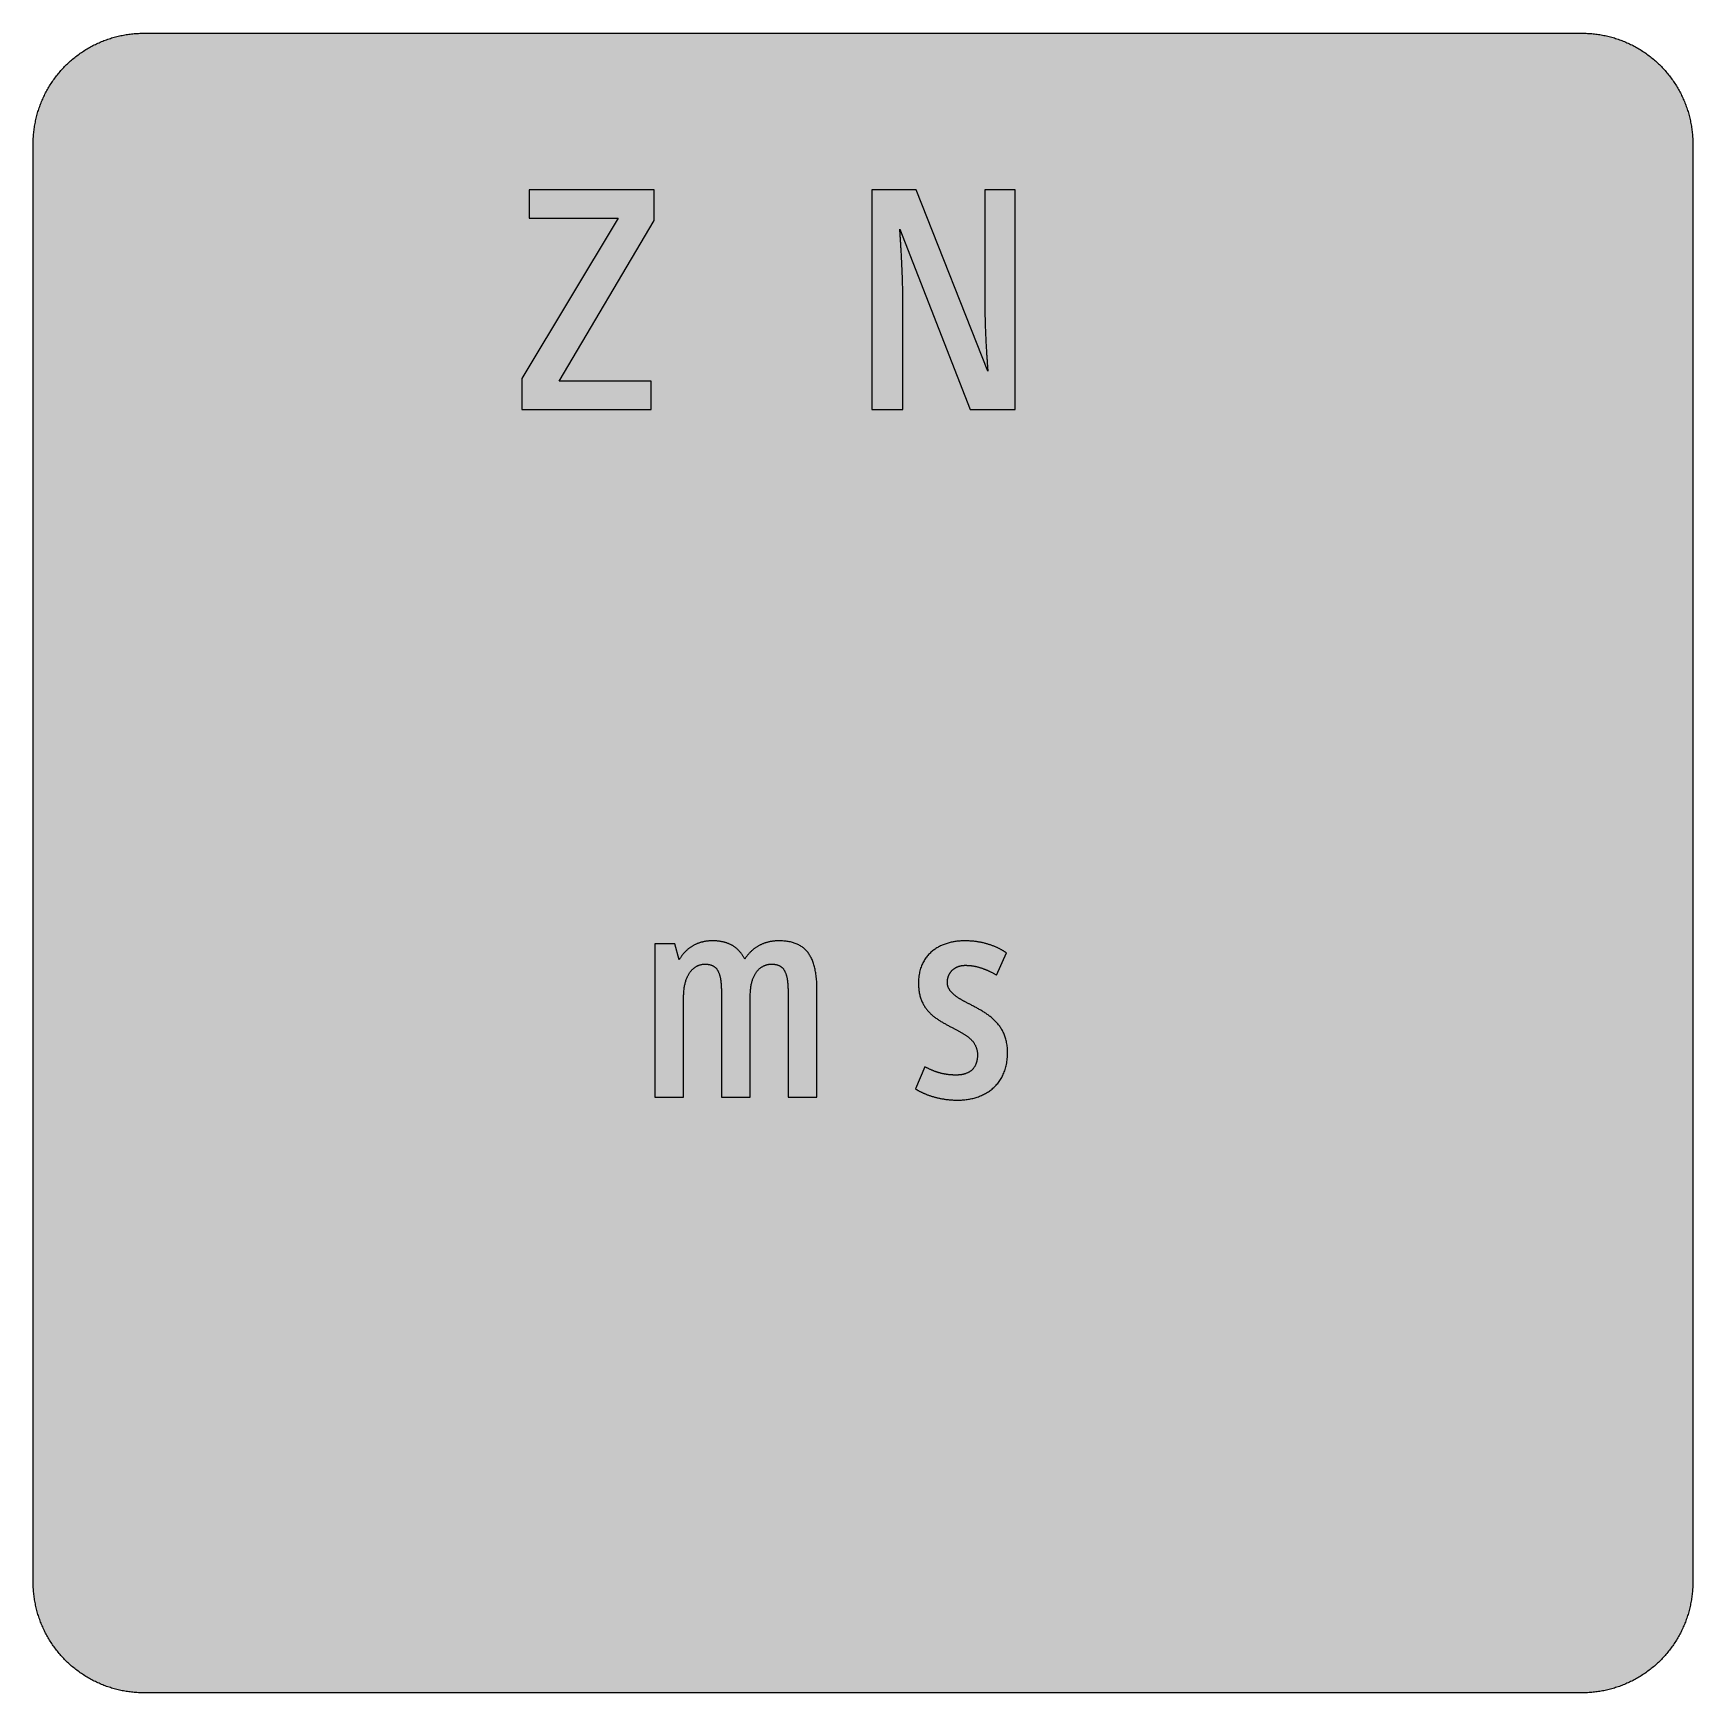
# Model space of a CAD drawing. Header units: millimetres. Extents: x 0 to 318, y 0 to 318.
import ezdxf

# ---------------------------------------------------------------- set-up
doc = ezdxf.new("R2010")
doc.units = ezdxf.units.MM

msp = doc.modelspace()

# ---------------------------------------------------------------- hatches: boundary and pattern name
for color, points in [(254, [(21.2189, 0.0536), (20.955, 0.0533), (20.6934, 0.0584), (20.4292, 0.066), (20.1676, 0.0787), (19.906, 0.094), (19.6469, 0.1118), (19.3853, 0.1321), (19.1262, 0.1549), (18.8671, 0.1829), (18.608, 0.2134), (18.349, 0.2464), (18.0924, 0.2845), (17.8359, 0.3251), (17.5793, 0.3683), (17.3253, 0.414), (17.0688, 0.4623), (16.8148, 0.5156), (16.5633, 0.5715), (16.3093, 0.6299), (16.0579, 0.6909), (15.809, 0.7544), (15.56, 0.823), (15.3111, 0.8941), (15.0622, 0.9677), (14.8158, 1.0439), (14.5694, 1.1227), (14.3256, 1.2065), (14.0818, 1.2903), (13.8379, 1.3792), (13.5966, 1.4707), (13.3579, 1.5646), (13.1191, 1.6637), (12.8803, 1.7628), (12.6441, 1.8669), (12.4079, 1.9736), (12.1742, 2.0803), (11.9405, 2.192), (11.7094, 2.3089), (11.4808, 2.4257), (11.2522, 2.5451), (11.0236, 2.6695), (10.7975, 2.794), (10.574, 2.9235), (10.3505, 3.0556), (10.1295, 3.1877), (9.9111, 3.3249), (9.6926, 3.4646), (9.4742, 3.6068), (9.2608, 3.7541), (9.0475, 3.9014), (8.8341, 4.0513), (8.6258, 4.2037), (8.4176, 4.3612), (8.2118, 4.5187), (8.0061, 4.6812), (7.8029, 4.8438), (7.6022, 5.0114), (7.4041, 5.1816), (7.206, 5.3518), (7.0129, 5.527), (6.8174, 5.7048), (6.6269, 5.8826), (6.4389, 6.0655), (6.2509, 6.2509), (6.0655, 6.4389), (5.8852, 6.6269), (5.7048, 6.8174), (5.527, 7.0104), (5.3518, 7.206), (5.1816, 7.4041), (5.0114, 7.6022), (4.8463, 7.8029), (4.6812, 8.0061), (4.5187, 8.2118), (4.3612, 8.4176), (4.2062, 8.6258), (4.0513, 8.8341), (3.9014, 9.0475), (3.7541, 9.2608), (3.6068, 9.4742), (3.4646, 9.6926), (3.3249, 9.9085), (3.1877, 10.1295), (3.0556, 10.3505), (2.9235, 10.574), (2.794, 10.7975), (2.6695, 11.0236), (2.5451, 11.2522), (2.4257, 11.4808), (2.3063, 11.7094), (2.192, 11.9405), (2.0803, 12.1742), (1.971, 12.4079), (1.8669, 12.6441), (1.7628, 12.8803), (1.6637, 13.1191), (1.5646, 13.3579), (1.4707, 13.5966), (1.3792, 13.8379), (1.2903, 14.0818), (1.2065, 14.3256), (1.1227, 14.5694), (1.0439, 14.8158), (0.9652, 15.0622), (0.8915, 15.3111), (0.823, 15.56), (0.7544, 15.809), (0.6883, 16.0604), (0.6274, 16.3093), (0.569, 16.5633), (0.5131, 16.8148), (0.4623, 17.0688), (0.4115, 17.3253), (0.3658, 17.5793), (0.3226, 17.8359), (0.2819, 18.0924), (0.2464, 18.3515), (0.2134, 18.608), (0.1829, 18.8671), (0.1549, 19.1262), (0.1295, 19.3878), (0.1092, 19.6469), (0.0914, 19.9085), (0.0762, 20.1701), (0.066, 20.4318), (0.0584, 20.6934), (0.0533, 20.955), (0.0508, 21.2192), (0.0522, 296.387), (0.0533, 296.6491), (0.0584, 296.9108), (0.066, 297.1724), (0.0762, 297.434), (0.0914, 297.6956), (0.1092, 297.9572), (0.1295, 298.2163), (0.1549, 298.4779), (0.1829, 298.737), (0.2134, 298.9961), (0.2464, 299.2526), (0.2819, 299.5117), (0.3226, 299.7683), (0.3658, 300.0248), (0.4115, 300.2788), (0.4623, 300.5328), (0.5131, 300.7868), (0.569, 301.0408), (0.6274, 301.2923), (0.6883, 301.5437), (0.7544, 301.7952), (0.823, 302.0441), (0.8915, 302.293), (0.9652, 302.5419), (1.0439, 302.7883), (1.1227, 303.0322), (1.2065, 303.2785), (1.2903, 303.5224), (1.3792, 303.7637), (1.4707, 304.005), (1.5646, 304.2463), (1.6637, 304.485), (1.7628, 304.7238), (1.8669, 304.96), (1.971, 305.1937), (2.0803, 305.4299), (2.192, 305.6611), (2.3063, 305.8922), (2.4257, 306.1233), (2.5451, 306.3519), (2.6695, 306.578), (2.794, 306.8041), (2.9235, 307.0301), (3.0556, 307.2511), (3.1877, 307.4746), (3.3249, 307.6931), (3.4646, 307.9115), (3.6068, 308.1274), (3.7541, 308.3433), (3.9014, 308.5567), (4.0513, 308.7675), (4.2062, 308.9783), (4.3612, 309.1866), (4.5187, 309.3923), (4.6812, 309.5981), (4.8463, 309.7987), (5.0114, 309.9994), (5.1816, 310.2), (5.3518, 310.3956), (5.527, 310.5912), (5.7048, 310.7842), (5.8852, 310.9747), (6.0655, 311.1652), (6.2509, 311.3532), (6.4389, 311.5361), (6.6269, 311.719), (6.8174, 311.8993), (7.0129, 312.0771), (7.206, 312.2498), (7.4041, 312.4225), (7.6022, 312.5927), (7.8029, 312.7578), (8.0061, 312.9229), (8.2118, 313.0829), (8.4176, 313.243), (8.6258, 313.3979), (8.8341, 313.5503), (9.0475, 313.7027), (9.2608, 313.85), (9.4742, 313.9948), (9.6926, 314.137), (9.9111, 314.2767), (10.1295, 314.4139), (10.3505, 314.5485), (10.574, 314.6806), (10.7975, 314.8101), (11.0236, 314.9346), (11.2522, 315.0591), (11.4808, 315.1784), (11.7094, 315.2953), (11.9405, 315.4096), (12.1742, 315.5213), (12.4079, 315.6306), (12.6441, 315.7372), (12.8803, 315.8414), (13.1191, 315.9404), (13.3579, 316.037), (13.5966, 316.1335), (13.8379, 316.2249), (14.0818, 316.3113), (14.3256, 316.3976), (14.5694, 316.4815), (14.8158, 316.5602), (15.0622, 316.6364), (15.3111, 316.7101), (15.56, 316.7812), (15.809, 316.8498), (16.0579, 316.9133), (16.3093, 316.9742), (16.5633, 317.0326), (16.8148, 317.0885), (17.0688, 317.1419), (17.3253, 317.1901), (17.5793, 317.2384), (17.8359, 317.2816), (18.0924, 317.3197), (18.349, 317.3578), (18.608, 317.3908), (18.8671, 317.4213), (19.1262, 317.4492), (19.3853, 317.4721), (19.6469, 317.4949), (19.906, 317.5127), (20.1676, 317.5254), (20.4292, 317.5381), (20.6934, 317.5457), (20.955, 317.5508), (21.2166, 317.5533), (296.3855, 317.5536), (296.6466, 317.5508), (296.9108, 317.5457), (297.1724, 317.5381), (297.434, 317.5254), (297.6956, 317.5127), (297.9572, 317.4949), (298.2163, 317.4721), (298.4754, 317.4492), (298.737, 317.4213), (298.9936, 317.3908), (299.2526, 317.3578), (299.5092, 317.3197), (299.7683, 317.2816), (300.0223, 317.2384), (300.2788, 317.1901), (300.5328, 317.1419), (300.7868, 317.0885), (301.0408, 317.0326), (301.2923, 316.9742), (301.5437, 316.9133), (301.7952, 316.8498), (302.0441, 316.7812), (302.293, 316.7101), (302.5419, 316.6364), (302.7883, 316.5602), (303.0322, 316.4815), (303.2785, 316.3976), (303.5224, 316.3113), (303.7637, 316.2249), (304.005, 316.1335), (304.2463, 316.037), (304.485, 315.9404), (304.7238, 315.8414), (304.96, 315.7372), (305.1962, 315.6306), (305.4299, 315.5213), (305.6611, 315.4096), (305.8922, 315.2953), (306.1233, 315.1784), (306.3519, 315.0591), (306.5805, 314.9346), (306.8066, 314.8101), (307.0301, 314.6806), (307.2536, 314.5485), (307.4746, 314.4139), (307.6931, 314.2767), (307.9115, 314.137), (308.1274, 313.9948), (308.3433, 313.85), (308.5567, 313.7027), (308.7675, 313.5503), (308.9783, 313.3979), (309.1866, 313.243), (309.3923, 313.0829), (309.5981, 312.9229), (309.7987, 312.7578), (310.0019, 312.5927), (310.2, 312.4225), (310.3956, 312.2498), (310.5912, 312.0771), (310.7842, 311.8993), (310.9773, 311.719), (311.1652, 311.5361), (311.3532, 311.3532), (311.5386, 311.1652), (311.719, 310.9747), (311.8993, 310.7842), (312.0771, 310.5912), (312.2498, 310.3956), (312.4225, 310.2), (312.5927, 309.9994), (312.7578, 309.7987), (312.9229, 309.5981), (313.0829, 309.3923), (313.243, 309.1866), (313.3979, 308.9783), (313.5528, 308.7675), (313.7027, 308.5567), (313.85, 308.3433), (313.9948, 308.1274), (314.137, 307.9115), (314.2767, 307.6931), (314.4139, 307.4746), (314.5485, 307.2511), (314.6806, 307.0301), (314.8101, 306.8041), (314.9346, 306.578), (315.0591, 306.3519), (315.1784, 306.1233), (315.2953, 305.8922), (315.4096, 305.6611), (315.5213, 305.4299), (315.6306, 305.1937), (315.7372, 304.96), (315.8388, 304.7238), (315.9404, 304.485), (316.037, 304.2463), (316.1309, 304.005), (316.2224, 303.7637), (316.3113, 303.5224), (316.3976, 303.2785), (316.4789, 303.0322), (316.5602, 302.7883), (316.6364, 302.5419), (316.7101, 302.293), (316.7812, 302.0441), (316.8472, 301.7952), (316.9133, 301.5437), (316.9742, 301.2923), (317.0326, 301.0408), (317.0885, 300.7868), (317.1393, 300.5328), (317.1901, 300.2788), (317.2358, 300.0248), (317.279, 299.7683), (317.3197, 299.5117), (317.3552, 299.2526), (317.3908, 298.9961), (317.4213, 298.737), (317.4467, 298.4779), (317.4721, 298.2163), (317.4924, 297.9572), (317.5102, 297.6956), (317.5254, 297.434), (317.5356, 297.1724), (317.5432, 296.9108), (317.5483, 296.6491), (317.5508, 296.385), (317.5522, 21.2203), (317.5483, 20.955), (317.5432, 20.6934), (317.5356, 20.4318), (317.5254, 20.1701), (317.5102, 19.9085), (317.4924, 19.6469), (317.4721, 19.3878), (317.4467, 19.1262), (317.4213, 18.8671), (317.3908, 18.608), (317.3552, 18.3515), (317.3197, 18.0924), (317.279, 17.8359), (317.2358, 17.5793), (317.1901, 17.3253), (317.1393, 17.0688), (317.0885, 16.8148), (317.0326, 16.5633), (316.9742, 16.3093), (316.9133, 16.0604), (316.8472, 15.809), (316.7812, 15.56), (316.7101, 15.3111), (316.6364, 15.0622), (316.5602, 14.8158), (316.4789, 14.5694), (316.3976, 14.3256), (316.3113, 14.0818), (316.2224, 13.8379), (316.1309, 13.5966), (316.037, 13.3579), (315.9404, 13.1191), (315.8388, 12.8803), (315.7372, 12.6441), (315.6306, 12.4079), (315.5213, 12.1742), (315.4096, 11.9405), (315.2953, 11.7094), (315.1784, 11.4808), (315.0591, 11.2522), (314.9346, 11.0236), (314.8101, 10.7975), (314.6806, 10.574), (314.5485, 10.3505), (314.4139, 10.1295), (314.2767, 9.9085), (314.137, 9.6926), (313.9948, 9.4742), (313.85, 9.2608), (313.7027, 9.0475), (313.5528, 8.8341), (313.3979, 8.6258), (313.243, 8.4176), (313.0829, 8.2118), (312.9229, 8.0061), (312.7578, 7.8029), (312.5927, 7.6022), (312.4225, 7.4041), (312.2498, 7.206), (312.0771, 7.0104), (311.8993, 6.8174), (311.719, 6.6269), (311.5386, 6.4389), (311.3532, 6.2509), (311.1652, 6.0655), (310.9773, 5.8826), (310.7842, 5.7048), (310.5912, 5.527), (310.3956, 5.3518), (310.2, 5.1816), (310.0019, 5.0114), (309.7987, 4.8438), (309.5981, 4.6812), (309.3923, 4.5187), (309.1866, 4.3612), (308.9783, 4.2037), (308.7675, 4.0513), (308.5567, 3.9014), (308.3433, 3.7541), (308.1274, 3.6068), (307.9115, 3.4646), (307.6931, 3.3249), (307.4746, 3.1877), (307.2536, 3.0556), (307.0301, 2.9235), (306.8066, 2.794), (306.5805, 2.6695), (306.3519, 2.5451), (306.1233, 2.4257), (305.8922, 2.3089), (305.6611, 2.192), (305.4299, 2.0803), (305.1962, 1.9736), (304.96, 1.8669), (304.7238, 1.7628), (304.485, 1.6637), (304.2463, 1.5646), (304.005, 1.4707), (303.7637, 1.3792), (303.5224, 1.2903), (303.2785, 1.2065), (303.0322, 1.1227), (302.7883, 1.0439), (302.5419, 0.9677), (302.293, 0.8941), (302.0441, 0.823), (301.7952, 0.7544), (301.5437, 0.6909), (301.2923, 0.6299), (301.0408, 0.5715), (300.7868, 0.5156), (300.5328, 0.4623), (300.2788, 0.414), (300.0223, 0.3683), (299.7683, 0.3251), (299.5092, 0.2845), (299.2526, 0.2464), (298.9936, 0.2134), (298.737, 0.1829), (298.4754, 0.1549), (298.2163, 0.1321), (297.9572, 0.1118), (297.6956, 0.094), (297.434, 0.0787), (297.1724, 0.066), (296.9108, 0.0584), (296.6466, 0.0533), (296.385, 0.0533)]), (59, [(118.8477, 281.6899), (118.8477, 287.5675), (94.918, 287.5675), (94.918, 282.1697), (111.9505, 282.1697), (93.5383, 251.4628), (93.5383, 245.587), (118.3072, 245.587), (118.3072, 250.983), (100.6754, 250.983)]), (59, [(187.9078, 245.587), (187.9078, 287.5675), (182.0898, 287.5675), (182.0898, 266.996), (182.0901, 266.6568), (182.0901, 266.3215), (182.0926, 265.9863), (182.0951, 265.651), (182.0977, 265.3157), (182.1028, 264.983), (182.1078, 264.6528), (182.1155, 264.3226), (182.1205, 263.9949), (182.1282, 263.6698), (182.1358, 263.3447), (182.1434, 263.0221), (182.1536, 262.702), (182.1612, 262.3845), (182.1713, 262.0696), (182.1815, 261.7572), (182.1917, 261.4473), (182.2044, 261.1399), (182.2145, 260.8377), (182.2272, 260.538), (182.2399, 260.2408), (182.2526, 259.9487), (182.2653, 259.6591), (182.278, 259.3721), (182.2907, 259.0927), (182.306, 258.8158), (182.3187, 258.5415), (182.3314, 258.2748), (182.3466, 258.0107), (182.3593, 257.7516), (182.3745, 257.4976), (182.3872, 257.2487), (182.4025, 257.0074), (182.4152, 256.7686), (182.4304, 256.5349), (182.4431, 256.3089), (182.4584, 256.0879), (182.4711, 255.8745), (182.4838, 255.6662), (182.499, 255.463), (182.5117, 255.2675), (182.5244, 255.0795), (182.5371, 254.8966), (182.5498, 254.7214), (182.56, 254.5537), (182.5727, 254.3912), (182.5828, 254.2388), (182.593, 254.0914), (182.6057, 253.9543), (182.6133, 253.8222), (182.6235, 253.7003), (182.6336, 253.586), (182.6412, 253.4793), (182.6489, 253.3828), (182.6565, 253.2913), (182.6616, 253.2126), (182.6692, 253.1415), (182.6743, 253.078), (182.6768, 253.0246), (182.6819, 252.9815), (182.6844, 252.9459), (182.687, 252.9205), (182.687, 252.9078), (182.687, 252.9027), (168.9559, 287.5675), (160.5001, 287.5675), (160.5001, 245.587), (166.4367, 245.587), (166.4367, 266.1567), (166.436, 266.4384), (166.4335, 266.7229), (166.431, 267.0099), (166.4284, 267.2994), (166.4259, 267.5915), (166.4208, 267.8836), (166.4157, 268.1783), (166.4106, 268.4755), (166.403, 268.7726), (166.3954, 269.0698), (166.3878, 269.367), (166.3802, 269.6667), (166.37, 269.9664), (166.3624, 270.2636), (166.3522, 270.5608), (166.3421, 270.8605), (166.3319, 271.1577), (166.3192, 271.4523), (166.309, 271.747), (166.2963, 272.0391), (166.2836, 272.3312), (166.2709, 272.6207), (166.2582, 272.9078), (166.2455, 273.1922), (166.2328, 273.4767), (166.2201, 273.7561), (166.2049, 274.033), (166.1922, 274.3048), (166.177, 274.5765), (166.1643, 274.8407), (166.149, 275.1023), (166.1363, 275.3614), (166.1211, 275.6154), (166.1084, 275.8643), (166.0931, 276.1082), (166.0804, 276.3469), (166.0652, 276.5806), (166.0525, 276.8092), (166.0398, 277.0327), (166.0246, 277.2486), (166.0119, 277.4594), (165.9992, 277.6626), (165.9865, 277.8608), (165.9763, 278.0513), (165.9636, 278.2341), (165.9509, 278.4094), (165.9407, 278.577), (165.9306, 278.7396), (165.9204, 278.892), (165.9103, 279.0368), (165.9001, 279.1714), (165.8925, 279.2984), (165.8823, 279.4178), (165.8747, 279.527), (165.8671, 279.6286), (165.862, 279.7175), (165.8569, 279.7988), (165.8518, 279.8699), (165.8468, 279.9283), (165.8417, 279.9791), (165.8391, 280.0198), (165.8366, 280.0477), (165.8366, 280.0629), (165.8366, 280.0706), (179.3311, 245.587)]), (59, [(137.2415, 114.0008), (137.2415, 133.3606), (137.2413, 133.5837), (137.2464, 133.8047), (137.2565, 134.018), (137.2667, 134.2288), (137.2819, 134.432), (137.2997, 134.6302), (137.3226, 134.8257), (137.3454, 135.0162), (137.3734, 135.1991), (137.4013, 135.3795), (137.4343, 135.5547), (137.4699, 135.7249), (137.508, 135.89), (137.5486, 136.0526), (137.5918, 136.2075), (137.6375, 136.3599), (137.6858, 136.5072), (137.734, 136.6495), (137.7874, 136.7892), (137.8407, 136.9238), (137.8991, 137.0559), (137.9576, 137.1803), (138.016, 137.3022), (138.0795, 137.4216), (138.143, 137.5359), (138.209, 137.6451), (138.2776, 137.7518), (138.3462, 137.8534), (138.4173, 137.9525), (138.4884, 138.049), (138.5621, 138.1404), (138.6383, 138.2268), (138.7119, 138.3106), (138.7907, 138.3919), (138.8694, 138.4706), (138.9482, 138.5443), (139.0269, 138.6129), (139.1082, 138.6815), (139.192, 138.745), (139.2733, 138.8059), (139.3571, 138.8643), (139.4409, 138.9177), (139.5273, 138.971), (139.6111, 139.0193), (139.6975, 139.065), (139.7813, 139.1082), (139.8676, 139.1488), (139.954, 139.1844), (140.0404, 139.2199), (140.1267, 139.2504), (140.2131, 139.2809), (140.2994, 139.3088), (140.3858, 139.3317), (140.4722, 139.3546), (140.5585, 139.3749), (140.6423, 139.3927), (140.7287, 139.4079), (140.8125, 139.4206), (140.8963, 139.4308), (140.9802, 139.4384), (141.0614, 139.446), (141.1427, 139.4511), (141.224, 139.4536), (141.3053, 139.4536), (141.4018, 139.4536), (141.4958, 139.4511), (141.5923, 139.4485), (141.6837, 139.4409), (141.7752, 139.4333), (141.8641, 139.4257), (141.953, 139.413), (142.0393, 139.4003), (142.1257, 139.385), (142.207, 139.3673), (142.2908, 139.3495), (142.3721, 139.3266), (142.4508, 139.3038), (142.527, 139.2784), (142.6032, 139.2504), (142.6794, 139.2199), (142.7531, 139.1895), (142.8242, 139.1539), (142.8928, 139.1158), (142.9614, 139.0777), (143.0299, 139.0345), (143.096, 138.9888), (143.1595, 138.9431), (143.2204, 138.8923), (143.2814, 138.8389), (143.3424, 138.7831), (143.4008, 138.7246), (143.4567, 138.6637), (143.5125, 138.6002), (143.5659, 138.5316), (143.6167, 138.463), (143.6675, 138.3894), (143.7157, 138.3132), (143.764, 138.2344), (143.8097, 138.1506), (143.8529, 138.0642), (143.8961, 137.9753), (143.9367, 137.8839), (143.9774, 137.7874), (144.0155, 137.6883), (144.051, 137.5842), (144.0866, 137.48), (144.1196, 137.3683), (144.1526, 137.2565), (144.1831, 137.1371), (144.211, 137.0178), (144.239, 136.8933), (144.2644, 136.7638), (144.2872, 136.6317), (144.3101, 136.4945), (144.333, 136.3548), (144.3507, 136.21), (144.3685, 136.0627), (144.3863, 135.9103), (144.4015, 135.7528), (144.4142, 135.5928), (144.4244, 135.4277), (144.4346, 135.2575), (144.4447, 135.0848), (144.4523, 134.907), (144.4574, 134.7241), (144.46, 134.5362), (144.4625, 134.3457), (144.465, 134.1501), (144.4653, 114.0008), (149.9969, 114.0008), (149.9969, 134.433), (149.9946, 134.7394), (149.9895, 135.0391), (149.9819, 135.3363), (149.9692, 135.6258), (149.9565, 135.9129), (149.9387, 136.1923), (149.9184, 136.4666), (149.893, 136.7358), (149.8651, 137), (149.8346, 137.2591), (149.8016, 137.5105), (149.7635, 137.7594), (149.7228, 138.0033), (149.6797, 138.2395), (149.6314, 138.4732), (149.5806, 138.6992), (149.5247, 138.9228), (149.4688, 139.1387), (149.4053, 139.352), (149.3418, 139.5578), (149.2733, 139.7584), (149.2021, 139.9565), (149.1259, 140.147), (149.0472, 140.335), (148.9634, 140.5153), (148.877, 140.6931), (148.7881, 140.8633), (148.6941, 141.031), (148.5951, 141.1935), (148.496, 141.351), (148.3893, 141.5034), (148.2801, 141.6507), (148.1684, 141.793), (148.0541, 141.9301), (147.9321, 142.0622), (147.8102, 142.1892), (147.6807, 142.3137), (147.5511, 142.433), (147.414, 142.5448), (147.2768, 142.654), (147.132, 142.7607), (146.9847, 142.8598), (146.8349, 142.9537), (146.6799, 143.0452), (146.5199, 143.1315), (146.3573, 143.2128), (146.1897, 143.289), (146.0195, 143.3601), (145.8443, 143.4287), (145.6639, 143.4922), (145.481, 143.5506), (145.2931, 143.604), (145.1026, 143.6548), (144.907, 143.7005), (144.7063, 143.7411), (144.5031, 143.7767), (144.2949, 143.8097), (144.0815, 143.8377), (143.8656, 143.8605), (143.6446, 143.8808), (143.4186, 143.8935), (143.1874, 143.9062), (142.9537, 143.9113), (142.715, 143.9139), (142.5905, 143.9139), (142.4686, 143.9113), (142.3441, 143.9062), (142.2222, 143.9012), (142.1003, 143.8935), (141.9784, 143.8859), (141.8565, 143.8758), (141.7371, 143.8631), (141.6177, 143.8504), (141.4983, 143.8351), (141.3789, 143.8173), (141.2621, 143.7996), (141.1427, 143.7792), (141.0259, 143.7564), (140.9116, 143.7335), (140.7947, 143.7081), (140.6804, 143.6827), (140.5661, 143.6522), (140.4518, 143.6218), (140.3401, 143.5913), (140.2283, 143.5583), (140.1166, 143.5227), (140.0048, 143.4846), (139.893, 143.4465), (139.7838, 143.4059), (139.6771, 143.3652), (139.5679, 143.3195), (139.4612, 143.2738), (139.3546, 143.2281), (139.2479, 143.1773), (139.1437, 143.1265), (139.0396, 143.0731), (138.9355, 143.0198), (138.8339, 142.9639), (138.7297, 142.9055), (138.6307, 142.8445), (138.5291, 142.7836), (138.43, 142.7201), (138.3309, 142.6566), (138.2344, 142.588), (138.1379, 142.5194), (138.0414, 142.4483), (137.9449, 142.3772), (137.8509, 142.301), (137.7594, 142.2248), (137.6655, 142.146), (137.574, 142.0673), (137.4826, 141.986), (137.3937, 141.9022), (137.3048, 141.8158), (137.2184, 141.7295), (137.1295, 141.638), (137.0457, 141.5466), (136.9593, 141.4551), (136.8755, 141.3586), (136.7942, 141.2621), (136.7104, 141.163), (136.6291, 141.0614), (136.5504, 140.9598), (136.4717, 140.8532), (136.3929, 140.7465), (136.3167, 140.6373), (136.2405, 140.528), (136.1669, 140.4137), (136.111, 140.5255), (136.0526, 140.6347), (135.9941, 140.7389), (135.9357, 140.8455), (135.8722, 140.9471), (135.8113, 141.0487), (135.7478, 141.1478), (135.6817, 141.2469), (135.6157, 141.3408), (135.5496, 141.4348), (135.4811, 141.5288), (135.4099, 141.6177), (135.3388, 141.7066), (135.2677, 141.793), (135.194, 141.8793), (135.1178, 141.9606), (135.0416, 142.0419), (134.9654, 142.1232), (134.8867, 142.1994), (134.8054, 142.2756), (134.7241, 142.3518), (134.6429, 142.4229), (134.559, 142.494), (134.4727, 142.5626), (134.3863, 142.6312), (134.3, 142.6972), (134.2111, 142.7607), (134.1196, 142.8217), (134.0282, 142.8826), (133.9367, 142.941), (133.8428, 142.9969), (133.7462, 143.0528), (133.6497, 143.1061), (133.5532, 143.1569), (133.4541, 143.2077), (133.3525, 143.256), (133.2509, 143.3017), (133.1493, 143.3474), (133.0452, 143.3906), (132.9385, 143.4313), (132.8318, 143.4719), (132.7252, 143.51), (132.6159, 143.5456), (132.5042, 143.5786), (132.3924, 143.6116), (132.2781, 143.6446), (132.1638, 143.6726), (132.047, 143.7005), (131.9301, 143.7259), (131.8133, 143.7513), (131.6914, 143.7742), (131.572, 143.7945), (131.4501, 143.8123), (131.3256, 143.83), (131.2012, 143.8453), (131.0742, 143.8605), (130.9472, 143.8732), (130.8176, 143.8834), (130.6855, 143.8935), (130.556, 143.9012), (130.4214, 143.9062), (130.2868, 143.9113), (130.1521, 143.9139), (130.015, 143.9139), (129.8981, 143.9139), (129.7838, 143.9113), (129.667, 143.9062), (129.5502, 143.9012), (129.4359, 143.8961), (129.319, 143.8859), (129.2047, 143.8758), (129.0904, 143.8656), (128.9761, 143.8529), (128.8618, 143.8377), (128.7475, 143.8199), (128.6358, 143.8021), (128.5215, 143.7843), (128.4097, 143.7615), (128.2954, 143.7386), (128.1836, 143.7157), (128.0744, 143.6878), (127.9627, 143.6599), (127.8509, 143.6294), (127.7417, 143.5989), (127.6325, 143.5659), (127.5232, 143.5303), (127.414, 143.4948), (127.3073, 143.4567), (127.2007, 143.416), (127.094, 143.3728), (126.9873, 143.3297), (126.8806, 143.2839), (126.7765, 143.2357), (126.6723, 143.1874), (126.5682, 143.1341), (126.4666, 143.0807), (126.3625, 143.0274), (126.2609, 142.969), (126.1618, 142.9106), (126.0602, 142.8496), (125.9611, 142.7861), (125.8646, 142.7226), (125.7656, 142.654), (125.669, 142.5854), (125.5725, 142.5143), (125.4785, 142.4432), (125.3846, 142.367), (125.2906, 142.2908), (125.1991, 142.2121), (125.1077, 142.1308), (125.0163, 142.047), (124.9274, 141.9606), (124.8385, 141.8742), (124.7496, 141.7853), (124.6632, 141.6939), (124.5768, 141.5999), (124.493, 141.5034), (124.4092, 141.4043), (124.3279, 141.3053), (124.2466, 141.2037), (124.1654, 141.097), (124.0866, 140.9903), (124.0079, 140.8811), (123.9317, 140.7693), (123.8555, 140.6576), (123.7818, 140.5407), (123.7082, 140.4214), (123.637, 140.302), (122.7914, 143.3516), (118.9524, 143.3516), (118.9524, 114.0008), (124.485, 114.0008), (124.485, 133.0219), (124.4854, 133.2586), (124.4905, 133.4897), (124.5006, 133.7183), (124.5108, 133.9393), (124.526, 134.1552), (124.5464, 134.366), (124.5667, 134.5717), (124.5921, 134.7724), (124.62, 134.9654), (124.6505, 135.1559), (124.6835, 135.3414), (124.7191, 135.5217), (124.7572, 135.697), (124.7978, 135.8671), (124.8435, 136.0322), (124.8893, 136.1923), (124.9375, 136.3497), (124.9883, 136.4996), (125.0417, 136.6469), (125.0975, 136.7892), (125.1534, 136.9263), (125.2144, 137.0584), (125.2753, 137.1879), (125.3388, 137.3124), (125.4023, 137.4343), (125.4709, 137.5512), (125.537, 137.6629), (125.6081, 137.7696), (125.6792, 137.8737), (125.7529, 137.9753), (125.8265, 138.0719), (125.9027, 138.1633), (125.9789, 138.2522), (126.0551, 138.3386), (126.1339, 138.4198), (126.2151, 138.496), (126.2964, 138.5697), (126.3777, 138.6408), (126.459, 138.7094), (126.5428, 138.7729), (126.6266, 138.8339), (126.7104, 138.8923), (126.7943, 138.9456), (126.8806, 138.9964), (126.9644, 139.0447), (127.0508, 139.0904), (127.1372, 139.131), (127.221, 139.1717), (127.3073, 139.2072), (127.3937, 139.2428), (127.4801, 139.2733), (127.5639, 139.3012), (127.6502, 139.3266), (127.7341, 139.3495), (127.8204, 139.3698), (127.9042, 139.3876), (127.9855, 139.4054), (128.0693, 139.4181), (128.1506, 139.4308), (128.2319, 139.4384), (128.3132, 139.446), (128.3919, 139.4511), (128.4707, 139.4536), (128.5469, 139.4536), (128.6459, 139.4536), (128.7399, 139.4511), (128.8339, 139.4485), (128.9279, 139.4409), (129.0193, 139.4333), (129.1082, 139.4257), (129.1971, 139.413), (129.2835, 139.4003), (129.3673, 139.385), (129.4511, 139.3673), (129.5349, 139.3495), (129.6137, 139.3266), (129.6949, 139.3038), (129.7711, 139.2784), (129.8473, 139.2504), (129.9235, 139.2199), (129.9947, 139.1895), (130.0683, 139.1539), (130.1369, 139.1158), (130.2055, 139.0777), (130.2741, 139.0345), (130.3376, 138.9888), (130.4036, 138.9431), (130.4646, 138.8923), (130.5255, 138.8389), (130.5865, 138.7831), (130.6449, 138.7246), (130.7008, 138.6637), (130.7567, 138.6002), (130.81, 138.5316), (130.8608, 138.463), (130.9116, 138.3894), (130.9599, 138.3132), (131.0081, 138.2344), (131.0538, 138.1506), (131.097, 138.0642), (131.1402, 137.9753), (131.1808, 137.8839), (131.2215, 137.7874), (131.2596, 137.6883), (131.2951, 137.5842), (131.3307, 137.48), (131.3637, 137.3683), (131.3967, 137.2565), (131.4272, 137.1371), (131.4552, 137.0178), (131.4831, 136.8933), (131.5085, 136.7638), (131.5339, 136.6317), (131.5568, 136.4945), (131.5771, 136.3548), (131.5974, 136.21), (131.6152, 136.0627), (131.6304, 135.9103), (131.6457, 135.7528), (131.6584, 135.5928), (131.6711, 135.4277), (131.6812, 135.2575), (131.6888, 135.0848), (131.6965, 134.907), (131.7015, 134.7241), (131.7066, 134.5362), (131.7092, 134.3457), (131.7092, 134.1501), (131.7103, 114.0008)]), (59, [(176.9787, 113.4357), (177.2006, 113.4364), (177.4215, 113.4415), (177.6425, 113.4516), (177.866, 113.4669), (178.087, 113.4847), (178.308, 113.505), (178.5264, 113.5304), (178.7449, 113.5609), (178.9633, 113.5939), (179.1818, 113.632), (179.3977, 113.6752), (179.6136, 113.7209), (179.8269, 113.7717), (180.0377, 113.8276), (180.2486, 113.886), (180.4594, 113.9495), (180.6651, 114.0181), (180.8709, 114.0892), (181.0766, 114.1654), (181.2773, 114.2467), (181.4779, 114.3305), (181.6735, 114.4219), (181.8691, 114.5159), (182.0621, 114.6124), (182.2501, 114.7166), (182.438, 114.8232), (182.6209, 114.935), (182.8038, 115.0518), (182.9816, 115.1738), (183.1569, 115.2982), (183.327, 115.4303), (183.4972, 115.5649), (183.6623, 115.7046), (183.8223, 115.8494), (183.9798, 115.9993), (184.1348, 116.1542), (184.2846, 116.3117), (184.4294, 116.4768), (184.5716, 116.6444), (184.7088, 116.8197), (184.8434, 116.9975), (184.9704, 117.1804), (185.0949, 117.3683), (185.2143, 117.5639), (185.3311, 117.762), (185.4403, 117.9652), (185.5445, 118.1735), (185.6435, 118.3869), (185.74, 118.6053), (185.8289, 118.8288), (185.9128, 119.06), (185.9915, 119.2936), (186.0626, 119.5324), (186.1312, 119.7788), (186.1922, 120.0277), (186.2455, 120.2842), (186.2963, 120.5433), (186.3395, 120.81), (186.375, 121.0818), (186.4055, 121.3587), (186.4284, 121.6406), (186.4462, 121.9302), (186.4563, 122.2223), (186.4589, 122.522), (186.4563, 122.7785), (186.4487, 123.03), (186.4335, 123.2764), (186.4157, 123.5177), (186.3903, 123.7539), (186.3598, 123.985), (186.3268, 124.2136), (186.2861, 124.4346), (186.2404, 124.653), (186.1922, 124.8664), (186.1388, 125.0747), (186.0779, 125.2804), (186.0169, 125.4785), (185.9483, 125.6767), (185.8772, 125.8672), (185.801, 126.0551), (185.7197, 126.238), (185.6359, 126.4183), (185.5495, 126.5936), (185.4581, 126.7663), (185.3641, 126.934), (185.2651, 127.0991), (185.1635, 127.2591), (185.0568, 127.4166), (184.9501, 127.5715), (184.8383, 127.7214), (184.724, 127.8687), (184.6047, 128.0135), (184.4853, 128.1557), (184.3634, 128.2929), (184.2389, 128.43), (184.1094, 128.5621), (183.9798, 128.6916), (183.8477, 128.8186), (183.7131, 128.9431), (183.576, 129.0625), (183.4388, 129.1819), (183.2966, 129.2987), (183.1543, 129.413), (183.0121, 129.5248), (182.8673, 129.6365), (182.72, 129.7432), (182.5727, 129.8499), (182.4228, 129.9515), (182.2729, 130.0531), (182.1205, 130.1547), (181.9681, 130.2512), (181.8157, 130.3477), (181.6633, 130.4442), (181.5084, 130.5357), (181.3535, 130.6271), (181.1985, 130.7186), (181.0436, 130.8075), (180.8886, 130.8964), (180.7312, 130.9827), (180.5762, 131.0665), (180.4213, 131.1529), (180.2663, 131.2367), (180.1114, 131.318), (179.9565, 131.4018), (179.8041, 131.4831), (179.6517, 131.5618), (179.4993, 131.6431), (179.3469, 131.7219), (179.2376, 131.7777), (179.1259, 131.8336), (179.0167, 131.8895), (178.9074, 131.9454), (178.7982, 131.9987), (178.6915, 132.0546), (178.5849, 132.1105), (178.4782, 132.1664), (178.3715, 132.2222), (178.2674, 132.2781), (178.1632, 132.334), (178.0616, 132.3873), (177.96, 132.4458), (177.8584, 132.5016), (177.7594, 132.5575), (177.6603, 132.6134), (177.5612, 132.6718), (177.4647, 132.7277), (177.3707, 132.7861), (177.2768, 132.842), (177.1828, 132.9004), (177.0913, 132.9588), (177.0024, 133.0173), (176.9135, 133.0757), (176.8246, 133.1366), (176.7408, 133.1951), (176.6545, 133.256), (176.5732, 133.317), (176.4919, 133.3779), (176.4106, 133.4389), (176.3344, 133.4999), (176.2582, 133.5634), (176.182, 133.6269), (176.1109, 133.6904), (176.0398, 133.7539), (175.9712, 133.8199), (175.9026, 133.8859), (175.8366, 133.952), (175.7731, 134.018), (175.7121, 134.0841), (175.6537, 134.1526), (175.5953, 134.2212), (175.5419, 134.2923), (175.4886, 134.3609), (175.4378, 134.432), (175.3895, 134.5057), (175.3438, 134.5768), (175.3006, 134.6505), (175.2575, 134.7241), (175.2194, 134.8003), (175.1813, 134.8765), (175.1482, 134.9527), (175.1152, 135.0315), (175.0873, 135.1102), (175.0619, 135.1915), (175.0365, 135.2702), (175.0162, 135.3541), (174.9958, 135.4353), (174.9806, 135.5192), (174.9679, 135.6055), (174.9577, 135.6919), (174.9501, 135.7782), (174.945, 135.8671), (174.945, 135.956), (174.945, 136.0475), (174.9501, 136.1389), (174.9552, 136.2304), (174.9628, 136.3193), (174.9704, 136.4056), (174.9831, 136.492), (174.9958, 136.5783), (175.0111, 136.6647), (175.0289, 136.7485), (175.0492, 136.8298), (175.0695, 136.9111), (175.0924, 136.9924), (175.1178, 137.0711), (175.1457, 137.1498), (175.1736, 137.226), (175.2041, 137.2997), (175.2371, 137.3759), (175.2702, 137.4496), (175.3057, 137.5207), (175.3438, 137.5918), (175.3819, 137.6604), (175.4226, 137.729), (175.4657, 137.795), (175.5115, 137.861), (175.5572, 137.9245), (175.6029, 137.9855), (175.6512, 138.049), (175.702, 138.1074), (175.7553, 138.1658), (175.8086, 138.2243), (175.862, 138.2801), (175.9179, 138.3335), (175.9763, 138.3868), (176.0347, 138.4376), (176.0957, 138.4884), (176.1566, 138.5367), (176.2201, 138.5824), (176.2836, 138.6281), (176.3497, 138.6738), (176.4157, 138.7145), (176.4843, 138.7551), (176.5529, 138.7958), (176.624, 138.8313), (176.6951, 138.8694), (176.7688, 138.9024), (176.8424, 138.9355), (176.9161, 138.9659), (176.9923, 138.9964), (177.0685, 139.0244), (177.1472, 139.0498), (177.226, 139.0752), (177.3047, 139.098), (177.386, 139.1183), (177.4673, 139.1361), (177.5511, 139.1539), (177.6349, 139.1691), (177.7187, 139.1844), (177.8051, 139.1971), (177.8889, 139.2072), (177.9778, 139.2149), (178.0642, 139.2225), (178.1531, 139.225), (178.242, 139.2301), (178.3309, 139.2301), (178.4172, 139.2301), (178.5061, 139.2276), (178.5925, 139.2276), (178.6788, 139.225), (178.7677, 139.2199), (178.8541, 139.2174), (178.9405, 139.2123), (179.0268, 139.2047), (179.1157, 139.1996), (179.2021, 139.192), (179.2884, 139.1844), (179.3773, 139.1742), (179.4637, 139.1641), (179.5526, 139.1539), (179.639, 139.1412), (179.7279, 139.1285), (179.8142, 139.1158), (179.9031, 139.1006), (179.992, 139.0879), (180.0809, 139.0701), (180.1673, 139.0548), (180.2562, 139.0371), (180.3451, 139.0167), (180.4365, 138.9964), (180.5254, 138.9761), (180.6143, 138.9558), (180.7058, 138.9329), (180.7947, 138.9101), (180.8861, 138.8847), (180.9775, 138.8593), (181.069, 138.8339), (181.1604, 138.8059), (181.2519, 138.778), (181.3458, 138.75), (181.4373, 138.7196), (181.5313, 138.6865), (181.6252, 138.6561), (181.7192, 138.6205), (181.8132, 138.5875), (181.9097, 138.5519), (182.0037, 138.5164), (182.1002, 138.4783), (182.1967, 138.4402), (182.2958, 138.3995), (182.3923, 138.3589), (182.4914, 138.3157), (182.5904, 138.2725), (182.6895, 138.2293), (182.7886, 138.1836), (182.8902, 138.1379), (182.9918, 138.0896), (183.0934, 138.0414), (183.195, 137.9931), (183.2991, 137.9423), (183.4032, 137.889), (183.5074, 137.8356), (183.6115, 137.7823), (183.7182, 137.7264), (183.8249, 137.668), (183.9316, 137.6121), (184.0408, 137.5512), (184.15, 137.4902), (184.2592, 137.4292), (184.371, 137.3657), (186.2349, 141.6015), (186.1693, 141.6456), (186.1033, 141.6914), (186.0347, 141.7371), (185.9636, 141.7853), (185.8924, 141.8311), (185.8188, 141.8793), (185.7426, 141.9276), (185.6638, 141.9758), (185.5851, 142.0241), (185.5038, 142.0724), (185.42, 142.1206), (185.3336, 142.1689), (185.2473, 142.2197), (185.1584, 142.2679), (185.0669, 142.3162), (184.973, 142.367), (184.879, 142.4153), (184.7825, 142.4635), (184.6834, 142.5143), (184.5818, 142.5626), (184.4777, 142.6108), (184.3735, 142.6591), (184.2668, 142.7074), (184.1602, 142.7531), (184.0484, 142.8013), (183.9366, 142.8471), (183.8223, 142.8928), (183.7055, 142.9385), (183.5861, 142.9842), (183.4667, 143.0299), (183.3448, 143.0731), (183.2204, 143.1163), (183.0959, 143.1595), (182.9664, 143.2001), (182.8368, 143.2433), (182.7047, 143.2814), (182.5727, 143.322), (182.4355, 143.3601), (182.2983, 143.3982), (182.1586, 143.4338), (182.0164, 143.4694), (181.8742, 143.5049), (181.7268, 143.5379), (181.5795, 143.571), (181.4322, 143.6014), (181.2798, 143.6319), (181.1274, 143.6599), (180.9699, 143.6878), (180.8124, 143.7132), (180.655, 143.7386), (180.4924, 143.7615), (180.3298, 143.7818), (180.1647, 143.8021), (179.9971, 143.8224), (179.8295, 143.8377), (179.6567, 143.8529), (179.484, 143.8681), (179.3088, 143.8783), (179.1335, 143.891), (178.9532, 143.8986), (178.7728, 143.9062), (178.5899, 143.9088), (178.4045, 143.9139), (178.2166, 143.9139), (178.0413, 143.9113), (177.866, 143.9088), (177.6857, 143.9012), (177.5054, 143.891), (177.3225, 143.8783), (177.1396, 143.8631), (176.9542, 143.8453), (176.7688, 143.825), (176.5833, 143.7996), (176.3979, 143.7716), (176.21, 143.7411), (176.022, 143.7056), (175.834, 143.6675), (175.6461, 143.6268), (175.4581, 143.5811), (175.2702, 143.5329), (175.0822, 143.4795), (174.8968, 143.4262), (174.7114, 143.3652), (174.5259, 143.3017), (174.3405, 143.2357), (174.1576, 143.1646), (173.9748, 143.0884), (173.7944, 143.0096), (173.6166, 142.9258), (173.4388, 142.8369), (173.2636, 142.7455), (173.0908, 142.6489), (172.9181, 142.5499), (172.7505, 142.4432), (172.5828, 142.334), (172.4177, 142.2197), (172.2577, 142.1028), (172.0977, 141.9784), (171.9428, 141.8514), (171.7904, 141.7168), (171.643, 141.5796), (171.4957, 141.4374), (171.356, 141.29), (171.2163, 141.1351), (171.0817, 140.9776), (170.9522, 140.8151), (170.8277, 140.6474), (170.7058, 140.4722), (170.5889, 140.2944), (170.4746, 140.1089), (170.368, 139.9184), (170.2664, 139.7229), (170.1673, 139.5222), (170.0759, 139.3139), (169.987, 139.1031), (169.9057, 138.8847), (169.8295, 138.6586), (169.7609, 138.43), (169.6974, 138.1938), (169.639, 137.9499), (169.5882, 137.701), (169.5425, 137.447), (169.5044, 137.1854), (169.4713, 136.9187), (169.4459, 136.6469), (169.4282, 136.365), (169.418, 136.078), (169.4129, 135.7859), (169.4155, 135.5446), (169.4231, 135.3083), (169.4358, 135.0797), (169.4536, 134.8537), (169.4739, 134.6327), (169.5018, 134.4143), (169.5323, 134.2034), (169.5679, 133.9952), (169.606, 133.7945), (169.6517, 133.5964), (169.6974, 133.4008), (169.7507, 133.2128), (169.8066, 133.0274), (169.8676, 132.8445), (169.9311, 132.6693), (169.9971, 132.494), (170.0682, 132.3264), (170.1444, 132.1613), (170.2206, 131.9987), (170.3019, 131.8412), (170.3883, 131.6863), (170.4746, 131.5339), (170.5661, 131.3866), (170.6601, 131.2418), (170.7566, 131.1021), (170.8556, 130.9624), (170.9598, 130.8278), (171.0639, 130.6957), (171.1706, 130.5687), (171.2824, 130.4417), (171.3941, 130.3198), (171.5084, 130.1979), (171.6253, 130.081), (171.7446, 129.9667), (171.864, 129.8524), (171.9885, 129.7432), (172.1129, 129.634), (172.2399, 129.5298), (172.3669, 129.4257), (172.4965, 129.3241), (172.6286, 129.225), (172.7606, 129.126), (172.8953, 129.032), (173.0299, 128.938), (173.1645, 128.8466), (173.3017, 128.7551), (173.4414, 128.6662), (173.5811, 128.5799), (173.7208, 128.4935), (173.8605, 128.4097), (174.0002, 128.3259), (174.1424, 128.2421), (174.2846, 128.1608), (174.4269, 128.082), (174.5691, 128.0033), (174.7114, 127.9246), (174.8536, 127.8458), (174.9984, 127.7696), (175.1406, 127.6934), (175.2829, 127.6172), (175.4251, 127.5436), (175.5648, 127.4674), (175.707, 127.3937), (175.8467, 127.32), (175.9687, 127.2591), (176.0906, 127.1981), (176.21, 127.1372), (176.3293, 127.0762), (176.4487, 127.0152), (176.5681, 126.9568), (176.6849, 126.8959), (176.8018, 126.8349), (176.9186, 126.7739), (177.0329, 126.713), (177.1472, 126.652), (177.259, 126.5911), (177.3707, 126.5276), (177.4825, 126.4666), (177.5917, 126.4031), (177.7009, 126.3396), (177.8076, 126.2761), (177.9143, 126.2126), (178.021, 126.1491), (178.1226, 126.0831), (178.2267, 126.0196), (178.3258, 125.951), (178.4274, 125.8849), (178.5239, 125.8164), (178.6204, 125.7503), (178.7144, 125.6792), (178.8084, 125.6106), (178.8998, 125.5395), (178.9887, 125.4658), (179.0776, 125.3947), (179.164, 125.3211), (179.2478, 125.2449), (179.3316, 125.1687), (179.4104, 125.0925), (179.4891, 125.0137), (179.5653, 124.935), (179.6415, 124.8537), (179.7126, 124.7724), (179.7837, 124.6886), (179.8498, 124.6048), (179.9158, 124.5184), (179.9793, 124.4321), (180.0403, 124.3432), (180.0987, 124.2517), (180.1546, 124.1603), (180.2079, 124.0663), (180.2613, 123.9723), (180.3095, 123.8758), (180.3552, 123.7767), (180.3984, 123.6751), (180.4391, 123.5735), (180.4772, 123.4694), (180.5127, 123.3653), (180.5432, 123.2586), (180.5737, 123.1494), (180.5991, 123.0376), (180.6245, 122.9233), (180.6448, 122.809), (180.6626, 122.6896), (180.6753, 122.5702), (180.688, 122.4483), (180.6956, 122.3239), (180.7007, 122.1994), (180.7032, 122.0699), (180.7007, 121.9505), (180.6981, 121.8311), (180.6905, 121.7143), (180.6829, 121.6), (180.6727, 121.4857), (180.66, 121.3764), (180.6473, 121.2672), (180.6296, 121.1605), (180.6092, 121.0564), (180.5889, 120.9523), (180.5661, 120.8507), (180.5407, 120.7516), (180.5127, 120.6551), (180.4822, 120.5611), (180.4492, 120.4671), (180.4162, 120.3757), (180.3806, 120.2868), (180.3425, 120.1979), (180.3019, 120.1141), (180.2587, 120.0302), (180.2155, 119.949), (180.1698, 119.8677), (180.1216, 119.7915), (180.0708, 119.7153), (180.02, 119.6416), (179.9641, 119.5705), (179.9082, 119.4994), (179.8523, 119.4308), (179.7914, 119.3648), (179.7304, 119.3013), (179.6669, 119.2378), (179.6009, 119.1793), (179.5348, 119.1184), (179.4662, 119.0625), (179.3951, 119.0092), (179.3215, 118.9558), (179.2478, 118.905), (179.1716, 118.8542), (179.0954, 118.8085), (179.0167, 118.7628), (178.9354, 118.7196), (178.8516, 118.6764), (178.7677, 118.6383), (178.6814, 118.6002), (178.5925, 118.5647), (178.5036, 118.5291), (178.4147, 118.4986), (178.3207, 118.4681), (178.2267, 118.4402), (178.1302, 118.4123), (178.0337, 118.3869), (177.9346, 118.364), (177.8356, 118.3437), (177.734, 118.3234), (177.6298, 118.3081), (177.5257, 118.2903), (177.419, 118.2776), (177.3123, 118.2649), (177.2031, 118.2548), (177.0939, 118.2472), (176.9821, 118.2421), (176.8678, 118.237), (176.7535, 118.2345), (176.6392, 118.2319), (176.5554, 118.2319), (176.4741, 118.2345), (176.3903, 118.2345), (176.309, 118.237), (176.2252, 118.2395), (176.1439, 118.2421), (176.0601, 118.2446), (175.9763, 118.2472), (175.8925, 118.2522), (175.8086, 118.2573), (175.7248, 118.2624), (175.6385, 118.2675), (175.5546, 118.2751), (175.4708, 118.2802), (175.3845, 118.2878), (175.2981, 118.298), (175.2117, 118.3056), (175.1254, 118.3157), (175.039, 118.3259), (174.9527, 118.3386), (174.8663, 118.3488), (174.7774, 118.3615), (174.6885, 118.3767), (174.6021, 118.3894), (174.5132, 118.4046), (174.4243, 118.4224), (174.3329, 118.4377), (174.244, 118.4554), (174.1526, 118.4732), (174.0611, 118.4935), (173.9722, 118.5139), (173.8782, 118.5367), (173.7868, 118.557), (173.6954, 118.5799), (173.6014, 118.6053), (173.5074, 118.6307), (173.4134, 118.6561), (173.3194, 118.684), (173.2229, 118.712), (173.1289, 118.7425), (173.0324, 118.7729), (172.9359, 118.8034), (172.8394, 118.8364), (172.7403, 118.8695), (172.6413, 118.905), (172.5422, 118.9406), (172.4431, 118.9787), (172.3441, 119.0168), (172.2425, 119.0574), (172.1409, 119.0981), (172.0393, 119.1412), (171.9377, 119.1844), (171.8335, 119.2301), (171.7294, 119.2759), (171.6253, 119.3216), (171.5211, 119.3724), (171.4144, 119.4206), (171.3078, 119.474), (171.2011, 119.5248), (171.0944, 119.5807), (170.9852, 119.6365), (170.876, 119.6924), (170.7667, 119.7508), (170.655, 119.8118), (168.8497, 115.5799), (168.9202, 115.5344), (168.9938, 115.4887), (169.07, 115.443), (169.1488, 115.3973), (169.23, 115.3516), (169.3113, 115.3033), (169.3951, 115.2576), (169.479, 115.2119), (169.5679, 115.1636), (169.6568, 115.1179), (169.7482, 115.0722), (169.8396, 115.0239), (169.9362, 114.9782), (170.0301, 114.9325), (170.1292, 114.8842), (170.2308, 114.8385), (170.3324, 114.7928), (170.434, 114.747), (170.5407, 114.7013), (170.6474, 114.6556), (170.7566, 114.6124), (170.8658, 114.5667), (170.9776, 114.5235), (171.0919, 114.4778), (171.2087, 114.4346), (171.3255, 114.3914), (171.4449, 114.3508), (171.5668, 114.3076), (171.6888, 114.267), (171.8132, 114.2263), (171.9377, 114.1857), (172.0647, 114.1476), (172.1942, 114.107), (172.3263, 114.0714), (172.4584, 114.0333), (172.593, 113.9977), (172.7276, 113.9622), (172.8648, 113.9266), (173.0045, 113.8936), (173.1442, 113.8606), (173.2864, 113.8276), (173.4312, 113.7971), (173.576, 113.7666), (173.7233, 113.7387), (173.8706, 113.7107), (174.0205, 113.6853), (174.1729, 113.6599), (174.3253, 113.6345), (174.4802, 113.6117), (174.6352, 113.5888), (174.7952, 113.5685), (174.9527, 113.5507), (175.1127, 113.5329), (175.2752, 113.5151), (175.4403, 113.4999), (175.6054, 113.4872), (175.7705, 113.4745), (175.9382, 113.4643), (176.1084, 113.4542), (176.2785, 113.4491), (176.4513, 113.4415), (176.6265, 113.4389), (176.8018, 113.4364), (176.977, 113.4339)])]:
    msp.add_hatch(color=color).paths.add_polyline_path(points)
h = msp.add_hatch(color=59)
h.paths.add_polyline_path([(21.2189, 5.3453), (21.021, 5.3442), (20.8229, 5.3492), (20.6273, 5.3543), (20.4318, 5.3645), (20.2336, 5.3746), (20.0381, 5.3873), (19.8425, 5.4026), (19.6494, 5.4229), (19.4539, 5.4432), (19.2608, 5.4661), (19.0678, 5.4915), (18.8747, 5.5169), (18.6817, 5.5474), (18.4887, 5.5804), (18.2982, 5.6159), (18.1077, 5.6515), (17.9172, 5.6921), (17.7267, 5.7328), (17.5362, 5.776), (17.3482, 5.8217), (17.1602, 5.8699), (16.9723, 5.9207), (16.7869, 5.9741), (16.6014, 6.03), (16.416, 6.0884), (16.2306, 6.1468), (16.0477, 6.2103), (15.8648, 6.2738), (15.6845, 6.3398), (15.5016, 6.4084), (15.3213, 6.4795), (15.1435, 6.5532), (14.9657, 6.6269), (14.7879, 6.7056), (14.6101, 6.7843), (14.4348, 6.8656), (14.2596, 6.9494), (14.0868, 7.0358), (13.9141, 7.1222), (13.7439, 7.2136), (13.5712, 7.305), (13.4036, 7.4016), (13.2359, 7.4981), (13.0683, 7.5946), (12.9007, 7.6962), (12.7356, 7.7978), (12.573, 7.9045), (12.4104, 8.0112), (12.2504, 8.1204), (12.0904, 8.2296), (11.9304, 8.3439), (11.7729, 8.4582), (11.618, 8.575), (11.463, 8.6944), (11.3081, 8.8163), (11.1582, 8.9383), (11.0058, 9.0627), (10.856, 9.1897), (10.7086, 9.3193), (10.5639, 9.4513), (10.4191, 9.5834), (10.2743, 9.718), (10.1321, 9.8552), (9.9924, 9.9924), (9.8527, 10.1346), (9.718, 10.2743), (9.5834, 10.4191), (9.4488, 10.5639), (9.3193, 10.7112), (9.1897, 10.8585), (9.0627, 11.0058), (8.9383, 11.1582), (8.8138, 11.3106), (8.6944, 11.463), (8.575, 11.618), (8.4582, 11.7729), (8.3439, 11.9304), (8.2296, 12.0904), (8.1178, 12.2504), (8.0112, 12.4104), (7.9019, 12.573), (7.7978, 12.7381), (7.6962, 12.9007), (7.5946, 13.0683), (7.4955, 13.2359), (7.399, 13.4036), (7.305, 13.5712), (7.2136, 13.7439), (7.1222, 13.9141), (7.0358, 14.0868), (6.9494, 14.2596), (6.8656, 14.4348), (6.7843, 14.6101), (6.7031, 14.7879), (6.6269, 14.9657), (6.5507, 15.1435), (6.477, 15.3213), (6.4084, 15.5016), (6.3398, 15.6845), (6.2713, 15.8648), (6.2078, 16.0477), (6.1468, 16.2306), (6.0858, 16.416), (6.03, 16.6014), (5.9741, 16.7869), (5.9207, 16.9748), (5.8699, 17.1602), (5.8217, 17.3482), (5.776, 17.5362), (5.7302, 17.7267), (5.6896, 17.9172), (5.6515, 18.1077), (5.6134, 18.2982), (5.5778, 18.4887), (5.5474, 18.6817), (5.5169, 18.8747), (5.4889, 19.0678), (5.4635, 19.2608), (5.4407, 19.4539), (5.4204, 19.6494), (5.4026, 19.845), (5.3873, 20.0406), (5.3721, 20.2362), (5.3619, 20.4318), (5.3543, 20.6273), (5.3467, 20.8255), (5.3442, 21.021), (5.3416, 21.2192), (5.3439, 296.387), (5.3442, 296.5831), (5.3467, 296.7787), (5.3543, 296.9768), (5.3619, 297.1724), (5.3721, 297.368), (5.3873, 297.5635), (5.4026, 297.7591), (5.4204, 297.9547), (5.4407, 298.1477), (5.4635, 298.3433), (5.4889, 298.5364), (5.5169, 298.7294), (5.5474, 298.9224), (5.5778, 299.1155), (5.6134, 299.306), (5.6515, 299.4965), (5.6896, 299.687), (5.7302, 299.8775), (5.776, 300.0654), (5.8217, 300.2559), (5.8699, 300.4439), (5.9207, 300.6293), (5.9741, 300.8173), (6.03, 301.0027), (6.0858, 301.1881), (6.1468, 301.371), (6.2078, 301.5539), (6.2713, 301.7368), (6.3398, 301.9196), (6.4084, 302.1), (6.477, 302.2803), (6.5507, 302.4607), (6.6269, 302.6385), (6.7031, 302.8163), (6.7843, 302.9915), (6.8656, 303.1693), (6.9494, 303.342), (7.0358, 303.5173), (7.1222, 303.69), (7.2136, 303.8602), (7.305, 304.0304), (7.399, 304.2006), (7.4955, 304.3682), (7.5946, 304.5358), (7.6962, 304.7009), (7.7978, 304.866), (7.9019, 305.0311), (8.0112, 305.1937), (8.1178, 305.3537), (8.2296, 305.5137), (8.3439, 305.6738), (8.4582, 305.8312), (8.575, 305.9862), (8.6944, 306.1411), (8.8138, 306.2935), (8.9383, 306.4459), (9.0627, 306.5958), (9.1897, 306.7456), (9.3193, 306.893), (9.4488, 307.0403), (9.5834, 307.1851), (9.718, 307.3298), (9.8527, 307.4695), (9.9924, 307.6118), (10.1321, 307.7489), (10.2743, 307.8861), (10.4191, 308.0207), (10.5639, 308.1528), (10.7086, 308.2849), (10.856, 308.4144), (11.0058, 308.5414), (11.1582, 308.6659), (11.3081, 308.7878), (11.463, 308.9097), (11.618, 309.0291), (11.7729, 309.1459), (11.9304, 309.2602), (12.0904, 309.3745), (12.2504, 309.4838), (12.4104, 309.593), (12.573, 309.6997), (12.7356, 309.8038), (12.9007, 309.9079), (13.0683, 310.0095), (13.2359, 310.1061), (13.4036, 310.2026), (13.5712, 310.2991), (13.7439, 310.3905), (13.9141, 310.4794), (14.0868, 310.5683), (14.2596, 310.6547), (14.4348, 310.7385), (14.6101, 310.8198), (14.7879, 310.8985), (14.9657, 310.9773), (15.1435, 311.0509), (15.3213, 311.1246), (15.5016, 311.1957), (15.6845, 311.2643), (15.8648, 311.3303), (16.0477, 311.3938), (16.2306, 311.4573), (16.416, 311.5158), (16.6014, 311.5742), (16.7869, 311.6301), (16.9723, 311.6834), (17.1602, 311.7342), (17.3482, 311.7825), (17.5362, 311.8282), (17.7267, 311.8714), (17.9172, 311.9145), (18.1077, 311.9526), (18.2982, 311.9907), (18.4887, 312.0238), (18.6817, 312.0568), (18.8747, 312.0873), (19.0678, 312.1152), (19.2608, 312.1406), (19.4539, 312.1635), (19.6494, 312.1838), (19.8425, 312.2016), (20.0381, 312.2168), (20.2336, 312.2295), (20.4318, 312.2422), (20.6273, 312.2498), (20.8229, 312.2549), (21.021, 312.26), (21.2166, 312.26), (296.3855, 312.262), (296.5806, 312.26), (296.7787, 312.2549), (296.9743, 312.2498), (297.1724, 312.2422), (297.368, 312.2295), (297.5635, 312.2168), (297.7591, 312.2016), (297.9547, 312.1838), (298.1477, 312.1635), (298.3433, 312.1406), (298.5364, 312.1152), (298.7294, 312.0873), (298.9224, 312.0568), (299.1129, 312.0238), (299.306, 311.9907), (299.4965, 311.9526), (299.687, 311.9145), (299.8775, 311.8714), (300.0654, 311.8282), (300.2534, 311.7825), (300.4414, 311.7342), (300.6293, 311.6834), (300.8173, 311.6301), (301.0027, 311.5742), (301.1881, 311.5158), (301.371, 311.4573), (301.5539, 311.3938), (301.7368, 311.3303), (301.9196, 311.2643), (302.1, 311.1957), (302.2803, 311.1246), (302.4607, 311.0509), (302.6385, 310.9773), (302.8163, 310.8985), (302.9915, 310.8198), (303.1693, 310.7385), (303.342, 310.6547), (303.5173, 310.5683), (303.69, 310.4794), (303.8602, 310.3905), (304.0304, 310.2991), (304.2006, 310.2026), (304.3682, 310.1061), (304.5358, 310.0095), (304.7009, 309.9079), (304.866, 309.8038), (305.0311, 309.6997), (305.1912, 309.593), (305.3537, 309.4838), (305.5137, 309.3745), (305.6712, 309.2602), (305.8287, 309.1459), (305.9862, 309.0291), (306.1411, 308.9097), (306.2935, 308.7878), (306.4459, 308.6659), (306.5958, 308.5414), (306.7456, 308.4144), (306.893, 308.2849), (307.0403, 308.1528), (307.1851, 308.0207), (307.3273, 307.8861), (307.4695, 307.7489), (307.6092, 307.6118), (307.7489, 307.4695), (307.8861, 307.3298), (308.0207, 307.1851), (308.1528, 307.0403), (308.2849, 306.893), (308.4119, 306.7456), (308.5389, 306.5958), (308.6659, 306.4459), (308.7878, 306.2935), (308.9097, 306.1411), (309.0266, 305.9862), (309.1459, 305.8312), (309.2602, 305.6738), (309.372, 305.5137), (309.4838, 305.3537), (309.593, 305.1937), (309.6997, 305.0311), (309.8038, 304.866), (309.9079, 304.7009), (310.007, 304.5358), (310.1061, 304.3682), (310.2026, 304.2006), (310.2966, 304.0304), (310.3905, 303.8602), (310.4794, 303.69), (310.5683, 303.5173), (310.6547, 303.342), (310.7385, 303.1693), (310.8198, 302.9915), (310.8985, 302.8163), (310.9773, 302.6385), (311.0509, 302.4607), (311.1246, 302.2803), (311.1957, 302.1), (311.2643, 301.9196), (311.3303, 301.7368), (311.3938, 301.5539), (311.4573, 301.371), (311.5158, 301.1881), (311.5742, 301.0027), (311.6275, 300.8173), (311.6809, 300.6293), (311.7317, 300.4439), (311.7799, 300.2559), (311.8256, 300.0654), (311.8714, 299.8775), (311.912, 299.687), (311.9526, 299.4965), (311.9882, 299.306), (312.0238, 299.1155), (312.0542, 298.9224), (312.0847, 298.7294), (312.1127, 298.5364), (312.1381, 298.3433), (312.1609, 298.1477), (312.1812, 297.9547), (312.199, 297.7591), (312.2143, 297.5635), (312.2295, 297.368), (312.2397, 297.1724), (312.2473, 296.9768), (312.2549, 296.7787), (312.2574, 296.5831), (312.26, 296.385), (312.2605, 21.2203), (312.2574, 21.021), (312.2549, 20.8255), (312.2473, 20.6273), (312.2397, 20.4318), (312.2295, 20.2362), (312.2143, 20.0406), (312.199, 19.845), (312.1812, 19.6494), (312.1609, 19.4539), (312.1381, 19.2608), (312.1127, 19.0678), (312.0847, 18.8747), (312.0542, 18.6817), (312.0238, 18.4887), (311.9882, 18.2982), (311.9526, 18.1077), (311.912, 17.9172), (311.8714, 17.7267), (311.8256, 17.5362), (311.7799, 17.3482), (311.7317, 17.1602), (311.6809, 16.9748), (311.6275, 16.7869), (311.5742, 16.6014), (311.5158, 16.416), (311.4573, 16.2306), (311.3938, 16.0477), (311.3303, 15.8648), (311.2643, 15.6845), (311.1957, 15.5016), (311.1246, 15.3213), (311.0509, 15.1435), (310.9773, 14.9657), (310.8985, 14.7879), (310.8198, 14.6101), (310.7385, 14.4348), (310.6547, 14.2596), (310.5683, 14.0868), (310.4794, 13.9141), (310.3905, 13.7439), (310.2966, 13.5712), (310.2026, 13.4036), (310.1061, 13.2359), (310.007, 13.0683), (309.9079, 12.9007), (309.8038, 12.7381), (309.6997, 12.573), (309.593, 12.4104), (309.4838, 12.2504), (309.372, 12.0904), (309.2602, 11.9304), (309.1459, 11.7729), (309.0266, 11.618), (308.9097, 11.463), (308.7878, 11.3106), (308.6659, 11.1582), (308.5389, 11.0058), (308.4119, 10.8585), (308.2849, 10.7112), (308.1528, 10.5639), (308.0207, 10.4191), (307.8861, 10.2743), (307.7489, 10.1346), (307.6092, 9.9924), (307.4695, 9.8552), (307.3273, 9.718), (307.1851, 9.5834), (307.0403, 9.4513), (306.893, 9.3193), (306.7456, 9.1897), (306.5958, 9.0627), (306.4459, 8.9383), (306.2935, 8.8163), (306.1411, 8.6944), (305.9862, 8.575), (305.8287, 8.4582), (305.6712, 8.3439), (305.5137, 8.2296), (305.3537, 8.1204), (305.1912, 8.0112), (305.0311, 7.9045), (304.866, 7.7978), (304.7009, 7.6962), (304.5358, 7.5946), (304.3682, 7.4981), (304.2006, 7.4016), (304.0304, 7.305), (303.8602, 7.2136), (303.69, 7.1222), (303.5173, 7.0358), (303.342, 6.9494), (303.1693, 6.8656), (302.9915, 6.7843), (302.8163, 6.7056), (302.6385, 6.6269), (302.4607, 6.5532), (302.2803, 6.4795), (302.1, 6.4084), (301.9196, 6.3398), (301.7368, 6.2738), (301.5539, 6.2103), (301.371, 6.1468), (301.1881, 6.0884), (301.0027, 6.03), (300.8173, 5.9741), (300.6293, 5.9207), (300.4414, 5.8699), (300.2534, 5.8217), (300.0654, 5.776), (299.8775, 5.7328), (299.687, 5.6921), (299.4965, 5.6515), (299.306, 5.6159), (299.1129, 5.5804), (298.9224, 5.5474), (298.7294, 5.5169), (298.5364, 5.4915), (298.3433, 5.4661), (298.1477, 5.4432), (297.9547, 5.4229), (297.7591, 5.4026), (297.5635, 5.3873), (297.368, 5.3746), (297.1724, 5.3645), (296.9743, 5.3543), (296.7787, 5.3492), (296.5806, 5.3442), (296.385, 5.3442)])
h.paths.add_polyline_path([(21.2189, 12.4008), (20.9906, 12.4028), (20.7645, 12.4104), (20.5384, 12.4257), (20.3149, 12.446), (20.0939, 12.4714), (19.8755, 12.5019), (19.6571, 12.5374), (19.4412, 12.5781), (19.2253, 12.6263), (19.0144, 12.6771), (18.8036, 12.733), (18.5953, 12.7965), (18.3896, 12.8626), (18.1864, 12.9337), (17.9832, 13.0124), (17.7851, 13.0937), (17.5895, 13.1775), (17.3939, 13.269), (17.2034, 13.3655), (17.0155, 13.4645), (16.8275, 13.5687), (16.6446, 13.6754), (16.4643, 13.7897), (16.2865, 13.9065), (16.1138, 14.0259), (15.941, 14.1503), (15.7734, 14.2799), (15.6083, 14.4145), (15.4457, 14.5491), (15.2883, 14.6914), (15.1333, 14.8336), (14.9809, 14.9835), (14.8336, 15.1333), (14.6888, 15.2883), (14.5491, 15.4483), (14.412, 15.6083), (14.2799, 15.7734), (14.1503, 15.941), (14.0259, 16.1138), (13.904, 16.2865), (13.7871, 16.4643), (13.6754, 16.6446), (13.5661, 16.83), (13.462, 17.0155), (13.3629, 17.2034), (13.269, 17.3939), (13.1775, 17.5895), (13.0912, 17.7851), (13.0099, 17.9857), (12.9337, 18.1864), (12.8626, 18.3896), (12.794, 18.5953), (12.733, 18.8036), (12.6771, 19.0144), (12.6238, 19.2278), (12.5781, 19.4412), (12.5349, 19.6571), (12.4993, 19.8755), (12.4689, 20.0965), (12.4435, 20.3175), (12.4231, 20.541), (12.4104, 20.7645), (12.4003, 20.9906), (12.3977, 21.2192), (12.3994, 296.387), (12.4003, 296.6136), (12.4104, 296.8396), (12.4231, 297.0632), (12.4435, 297.2867), (12.4689, 297.5077), (12.4993, 297.7286), (12.5349, 297.9471), (12.5781, 298.163), (12.6238, 298.3763), (12.6771, 298.5897), (12.733, 298.8005), (12.794, 299.0088), (12.8626, 299.2145), (12.9337, 299.4177), (13.0099, 299.6184), (13.0912, 299.8191), (13.1775, 300.0146), (13.269, 300.2077), (13.3629, 300.4007), (13.462, 300.5887), (13.5661, 300.7741), (13.6754, 300.9595), (13.7871, 301.1399), (13.904, 301.3151), (14.0259, 301.4904), (14.1503, 301.6631), (14.2799, 301.8307), (14.412, 301.9958), (14.5491, 302.1559), (14.6888, 302.3159), (14.8336, 302.4708), (14.9809, 302.6207), (15.1333, 302.7705), (15.2883, 302.9128), (15.4457, 303.055), (15.6083, 303.1896), (15.7734, 303.3243), (15.941, 303.4538), (16.1138, 303.5783), (16.2865, 303.6976), (16.4643, 303.8145), (16.6446, 303.9288), (16.8275, 304.0355), (17.0155, 304.1396), (17.2034, 304.2412), (17.3939, 304.3352), (17.5895, 304.4266), (17.7851, 304.513), (17.9832, 304.5943), (18.1864, 304.6705), (18.3896, 304.7416), (18.5953, 304.8076), (18.8036, 304.8711), (19.0144, 304.927), (19.2253, 304.9803), (19.4412, 305.0261), (19.6571, 305.0667), (19.8755, 305.1023), (20.0939, 305.1353), (20.3149, 305.1607), (20.5384, 305.1785), (20.7645, 305.1937), (20.9906, 305.2013), (21.2166, 305.2039), (296.3855, 305.2064), (296.611, 305.2013), (296.8371, 305.1937), (297.0632, 305.1785), (297.2867, 305.1607), (297.5077, 305.1353), (297.7286, 305.1023), (297.9445, 305.0667), (298.163, 305.0261), (298.3763, 304.9803), (298.5897, 304.927), (298.798, 304.8711), (299.0063, 304.8076), (299.212, 304.7416), (299.4177, 304.6705), (299.6184, 304.5943), (299.8165, 304.513), (300.0146, 304.4266), (300.2077, 304.3352), (300.4007, 304.2412), (300.5887, 304.1396), (300.7741, 304.0355), (300.957, 303.9288), (301.1373, 303.8145), (301.3151, 303.6976), (301.4904, 303.5783), (301.6606, 303.4538), (301.8307, 303.3243), (301.9933, 303.1896), (302.1559, 303.055), (302.3133, 302.9128), (302.4683, 302.7705), (302.6207, 302.6207), (302.768, 302.4708), (302.9128, 302.3159), (303.0525, 302.1559), (303.1896, 301.9958), (303.3217, 301.8307), (303.4513, 301.6631), (303.5757, 301.4904), (303.6976, 301.3151), (303.8145, 301.1399), (303.9262, 300.9595), (304.0355, 300.7741), (304.1396, 300.5887), (304.2387, 300.4007), (304.3352, 300.2077), (304.4241, 300.0146), (304.5104, 299.8191), (304.5917, 299.6184), (304.6679, 299.4177), (304.7416, 299.2145), (304.8076, 299.0088), (304.8686, 298.8005), (304.927, 298.5897), (304.9778, 298.3763), (305.0235, 298.163), (305.0667, 297.9471), (305.1023, 297.7286), (305.1327, 297.5077), (305.1581, 297.2867), (305.1785, 297.0632), (305.1912, 296.8396), (305.2013, 296.6136), (305.2039, 296.385), (305.205, 21.2203), (305.2013, 20.9906), (305.1912, 20.7645), (305.1785, 20.541), (305.1581, 20.3175), (305.1327, 20.0965), (305.1023, 19.8755), (305.0667, 19.6571), (305.0235, 19.4412), (304.9778, 19.2278), (304.927, 19.0144), (304.8686, 18.8036), (304.8076, 18.5953), (304.7416, 18.3896), (304.6679, 18.1864), (304.5917, 17.9857), (304.5104, 17.7851), (304.4241, 17.5895), (304.3352, 17.3939), (304.2387, 17.2034), (304.1396, 17.0155), (304.0355, 16.83), (303.9262, 16.6446), (303.8145, 16.4643), (303.6976, 16.2865), (303.5757, 16.1138), (303.4513, 15.941), (303.3217, 15.7734), (303.1896, 15.6083), (303.0525, 15.4483), (302.9128, 15.2883), (302.768, 15.1333), (302.6207, 14.9835), (302.4683, 14.8336), (302.3133, 14.6914), (302.1559, 14.5491), (301.9933, 14.4145), (301.8307, 14.2799), (301.6606, 14.1503), (301.4904, 14.0259), (301.3151, 13.9065), (301.1373, 13.7897), (300.957, 13.6754), (300.7741, 13.5687), (300.5887, 13.4645), (300.4007, 13.3655), (300.2077, 13.269), (300.0146, 13.1775), (299.8165, 13.0937), (299.6184, 13.0124), (299.4177, 12.9337), (299.212, 12.8626), (299.0063, 12.7965), (298.798, 12.733), (298.5897, 12.6771), (298.3763, 12.6263), (298.163, 12.5781), (297.9445, 12.5374), (297.7286, 12.5019), (297.5077, 12.4714), (297.2867, 12.446), (297.0632, 12.4257), (296.8371, 12.4104), (296.611, 12.4028), (296.385, 12.4003)], flags=16)
h = msp.add_hatch(color=59)
edge = h.paths.add_edge_path()
edge.add_line((153.6732, 266.5772), (153.6675, 267.208))
edge.add_line((153.6675, 267.208), (153.6598, 267.8303))
edge.add_line((153.6598, 267.8303), (153.6421, 268.445))
edge.add_line((153.6421, 268.445), (153.6192, 269.052))
edge.add_line((153.6192, 269.052), (153.5887, 269.6515))
edge.add_line((153.5887, 269.6515), (153.5532, 270.2408))
edge.add_line((153.5532, 270.2408), (153.51, 270.8224))
edge.add_line((153.51, 270.8224), (153.4592, 271.3939))
edge.add_line((153.4592, 271.3939), (153.4008, 271.9603))
edge.add_line((153.4008, 271.9603), (153.3373, 272.5141))
edge.add_line((153.3373, 272.5141), (153.2687, 273.0627))
edge.add_line((153.2687, 273.0627), (153.1899, 273.6012))
edge.add_line((153.1899, 273.6012), (153.1061, 274.132))
edge.add_line((153.1061, 274.132), (153.0147, 274.6527))
edge.add_line((153.0147, 274.6527), (152.9156, 275.1633))
edge.add_line((152.9156, 275.1633), (152.8115, 275.6662))
edge.add_line((152.8115, 275.6662), (152.6997, 276.1615))
edge.add_line((152.6997, 276.1615), (152.5803, 276.6466))
edge.add_line((152.5803, 276.6466), (152.4533, 277.1216))
edge.add_line((152.4533, 277.1216), (152.3187, 277.589))
edge.add_line((152.3187, 277.589), (152.179, 278.0462))
edge.add_line((152.179, 278.0462), (152.0317, 278.4958))
edge.add_line((152.0317, 278.4958), (151.8768, 278.9326))
edge.add_line((151.8768, 278.9326), (151.7142, 279.3619))
edge.add_line((151.7142, 279.3619), (151.544, 279.7835))
edge.add_line((151.544, 279.7835), (151.3688, 280.1925))
edge.add_line((151.3688, 280.1925), (151.1859, 280.5938))
edge.add_line((151.1859, 280.5938), (150.9928, 280.985))
edge.add_line((150.9928, 280.985), (150.7947, 281.366))
edge.add_line((150.7947, 281.366), (150.589, 281.7393))
edge.add_line((150.589, 281.7393), (150.3756, 282.1))
edge.add_line((150.3756, 282.1), (150.1572, 282.4531))
edge.add_line((150.1572, 282.4531), (149.9286, 282.796))
edge.add_line((149.9286, 282.796), (149.6924, 283.1287))
edge.add_line((149.6924, 283.1287), (149.4511, 283.4488))
edge.add_line((149.4511, 283.4488), (149.1996, 283.7612))
edge.add_line((149.1996, 283.7612), (148.9405, 284.0634))
edge.add_line((148.9405, 284.0634), (148.6764, 284.3555))
edge.add_line((148.6764, 284.3555), (148.4046, 284.6375))
edge.add_line((148.4046, 284.6375), (148.1226, 284.9093))
edge.add_line((148.1226, 284.9093), (147.8356, 285.1683))
edge.add_line((147.8356, 285.1683), (147.5384, 285.4198))
edge.add_line((147.5384, 285.4198), (147.2362, 285.6586))
edge.add_line((147.2362, 285.6586), (146.9238, 285.8872))
edge.add_line((146.9238, 285.8872), (146.6037, 286.1056))
edge.add_line((146.6037, 286.1056), (146.2786, 286.3139))
edge.add_line((146.2786, 286.3139), (145.9433, 286.512))
edge.add_line((145.9433, 286.512), (145.6004, 286.6974))
edge.add_line((145.6004, 286.6974), (145.2499, 286.8727))
edge.add_line((145.2499, 286.8727), (144.8918, 287.0378))
edge.add_line((144.8918, 287.0378), (144.526, 287.1927))
edge.add_line((144.526, 287.1927), (144.1526, 287.335))
edge.add_line((144.1526, 287.335), (143.7716, 287.467))
edge.add_line((143.7716, 287.467), (143.3805, 287.5864))
edge.add_line((143.3805, 287.5864), (142.9842, 287.6956))
edge.add_line((142.9842, 287.6956), (142.5778, 287.7947))
edge.add_line((142.5778, 287.7947), (142.1638, 287.8811))
edge.add_line((142.1638, 287.8811), (141.7422, 287.9547))
edge.add_line((141.7422, 287.9547), (141.3104, 288.0208))
edge.add_line((141.3104, 288.0208), (140.8735, 288.0716))
edge.add_line((140.8735, 288.0716), (140.4264, 288.1122))
edge.add_line((140.4264, 288.1122), (139.9718, 288.1427))
edge.add_line((139.9718, 288.1427), (139.5095, 288.1605))
edge.add_line((139.5095, 288.1605), (139.0396, 288.1655))
edge.add_line((139.0396, 288.1655), (138.5672, 288.1605))
edge.add_line((138.5672, 288.1605), (138.1049, 288.1427))
edge.add_line((138.1049, 288.1427), (137.6502, 288.1122))
edge.add_line((137.6502, 288.1122), (137.2032, 288.0716))
edge.add_line((137.2032, 288.0716), (136.7663, 288.0208))
edge.add_line((136.7663, 288.0208), (136.3345, 287.9547))
edge.add_line((136.3345, 287.9547), (135.9129, 287.8811))
edge.add_line((135.9129, 287.8811), (135.4988, 287.7947))
edge.add_line((135.4988, 287.7947), (135.095, 287.6956))
edge.add_line((135.095, 287.6956), (134.6962, 287.5864))
edge.add_line((134.6962, 287.5864), (134.3076, 287.467))
edge.add_line((134.3076, 287.467), (133.924, 287.335))
edge.add_line((133.924, 287.335), (133.5507, 287.1927))
edge.add_line((133.5507, 287.1927), (133.1849, 287.0378))
edge.add_line((133.1849, 287.0378), (132.8268, 286.8727))
edge.add_line((132.8268, 286.8727), (132.4762, 286.6974))
edge.add_line((132.4762, 286.6974), (132.1333, 286.512))
edge.add_line((132.1333, 286.512), (131.7981, 286.3139))
edge.add_line((131.7981, 286.3139), (131.4729, 286.1056))
edge.add_line((131.4729, 286.1056), (131.1529, 285.8872))
edge.add_line((131.1529, 285.8872), (130.843, 285.6586))
edge.add_line((130.843, 285.6586), (130.5382, 285.4198))
edge.add_line((130.5382, 285.4198), (130.2436, 285.1683))
edge.add_line((130.2436, 285.1683), (129.954, 284.9093))
edge.add_line((129.954, 284.9093), (129.6746, 284.6375))
edge.add_line((129.6746, 284.6375), (129.4003, 284.3555))
edge.add_line((129.4003, 284.3555), (129.1361, 284.0634))
edge.add_line((129.1361, 284.0634), (128.8771, 283.7612))
edge.add_line((128.8771, 283.7612), (128.6281, 283.4488))
edge.add_line((128.6281, 283.4488), (128.3843, 283.1287))
edge.add_line((128.3843, 283.1287), (128.1481, 282.796))
edge.add_line((128.1481, 282.796), (127.922, 282.4531))
edge.add_line((127.922, 282.4531), (127.701, 282.1))
edge.add_line((127.701, 282.1), (127.4877, 281.7393))
edge.add_line((127.4877, 281.7393), (127.2819, 281.366))
edge.add_line((127.2819, 281.366), (127.0838, 280.985))
edge.add_line((127.0838, 280.985), (126.8933, 280.5938))
edge.add_line((126.8933, 280.5938), (126.7079, 280.1925))
edge.add_line((126.7079, 280.1925), (126.5326, 279.7835))
edge.add_line((126.5326, 279.7835), (126.3625, 279.3619))
edge.add_line((126.3625, 279.3619), (126.1999, 278.9326))
edge.add_line((126.1999, 278.9326), (126.045, 278.4958))
edge.add_line((126.045, 278.4958), (125.8976, 278.0462))
edge.add_line((125.8976, 278.0462), (125.7579, 277.589))
edge.add_line((125.7579, 277.589), (125.6233, 277.1216))
edge.add_line((125.6233, 277.1216), (125.4989, 276.6466))
edge.add_line((125.4989, 276.6466), (125.3795, 276.1615))
edge.add_line((125.3795, 276.1615), (125.2652, 275.6662))
edge.add_line((125.2652, 275.6662), (125.161, 275.1633))
edge.add_line((125.161, 275.1633), (125.062, 274.6527))
edge.add_line((125.062, 274.6527), (124.9705, 274.132))
edge.add_line((124.9705, 274.132), (124.8867, 273.6012))
edge.add_line((124.8867, 273.6012), (124.8105, 273.0627))
edge.add_line((124.8105, 273.0627), (124.7394, 272.5141))
edge.add_line((124.7394, 272.5141), (124.6759, 271.9603))
edge.add_line((124.6759, 271.9603), (124.6175, 271.3939))
edge.add_line((124.6175, 271.3939), (124.5692, 270.8224))
edge.add_line((124.5692, 270.8224), (124.5235, 270.2408))
edge.add_line((124.5235, 270.2408), (124.4879, 269.6515))
edge.add_line((124.4879, 269.6515), (124.4575, 269.052))
edge.add_line((124.4575, 269.052), (124.4346, 268.445))
edge.add_line((124.4346, 268.445), (124.4194, 267.8303))
edge.add_line((124.4194, 267.8303), (124.4092, 267.208))
edge.add_line((124.4092, 267.208), (124.4041, 266.5755))
edge.add_line((124.4041, 266.5755), (124.4092, 265.9456))
edge.add_line((124.4092, 265.9456), (124.4194, 265.3208))
edge.add_line((124.4194, 265.3208), (124.4346, 264.7061))
edge.add_line((124.4346, 264.7061), (124.4575, 264.099))
edge.add_line((124.4575, 264.099), (124.4879, 263.5021))
edge.add_line((124.4879, 263.5021), (124.5235, 262.9103))
edge.add_line((124.5235, 262.9103), (124.5692, 262.3287))
edge.add_line((124.5692, 262.3287), (124.6175, 261.7572))
edge.add_line((124.6175, 261.7572), (124.6759, 261.1933))
edge.add_line((124.6759, 261.1933), (124.7394, 260.637))
edge.add_line((124.7394, 260.637), (124.8105, 260.0884))
edge.add_line((124.8105, 260.0884), (124.8867, 259.5499))
edge.add_line((124.8867, 259.5499), (124.9705, 259.019))
edge.add_line((124.9705, 259.019), (125.062, 258.4983))
edge.add_line((125.062, 258.4983), (125.161, 257.9878))
edge.add_line((125.161, 257.9878), (125.2652, 257.4849))
edge.add_line((125.2652, 257.4849), (125.3795, 256.9896))
edge.add_line((125.3795, 256.9896), (125.4989, 256.5044))
edge.add_line((125.4989, 256.5044), (125.6233, 256.0295))
edge.add_line((125.6233, 256.0295), (125.7579, 255.5621))
edge.add_line((125.7579, 255.5621), (125.8976, 255.1049))
edge.add_line((125.8976, 255.1049), (126.045, 254.6553))
edge.add_line((126.045, 254.6553), (126.1999, 254.2184))
edge.add_line((126.1999, 254.2184), (126.3625, 253.7866))
edge.add_line((126.3625, 253.7866), (126.5326, 253.3675))
edge.add_line((126.5326, 253.3675), (126.7079, 252.9561))
edge.add_line((126.7079, 252.9561), (126.8933, 252.5573))
edge.add_line((126.8933, 252.5573), (127.0838, 252.1661))
edge.add_line((127.0838, 252.1661), (127.2819, 251.7826))
edge.add_line((127.2819, 251.7826), (127.4877, 251.4117))
edge.add_line((127.4877, 251.4117), (127.701, 251.0485))
edge.add_line((127.701, 251.0485), (127.922, 250.698))
edge.add_line((127.922, 250.698), (128.1481, 250.3551))
edge.add_line((128.1481, 250.3551), (128.3843, 250.0224))
edge.add_line((128.3843, 250.0224), (128.6281, 249.6998))
edge.add_line((128.6281, 249.6998), (128.8771, 249.3874))
edge.add_line((128.8771, 249.3874), (129.1361, 249.0876))
edge.add_line((129.1361, 249.0876), (129.4003, 248.7955))
edge.add_line((129.4003, 248.7955), (129.6746, 248.5136))
edge.add_line((129.6746, 248.5136), (129.954, 248.2418))
edge.add_line((129.954, 248.2418), (130.2436, 247.9827))
edge.add_line((130.2436, 247.9827), (130.5382, 247.7313))
edge.add_line((130.5382, 247.7313), (130.843, 247.4925))
edge.add_line((130.843, 247.4925), (131.1529, 247.2614))
edge.add_line((131.1529, 247.2614), (131.4729, 247.0429))
edge.add_line((131.4729, 247.0429), (131.7981, 246.8347))
edge.add_line((131.7981, 246.8347), (132.1333, 246.6391))
edge.add_line((132.1333, 246.6391), (132.4762, 246.4511))
edge.add_line((132.4762, 246.4511), (132.8268, 246.2759))
edge.add_line((132.8268, 246.2759), (133.1849, 246.1108))
edge.add_line((133.1849, 246.1108), (133.5507, 245.9584))
edge.add_line((133.5507, 245.9584), (133.924, 245.8161))
edge.add_line((133.924, 245.8161), (134.3076, 245.684))
edge.add_line((134.3076, 245.684), (134.6962, 245.5647))
edge.add_line((134.6962, 245.5647), (135.095, 245.4554))
edge.add_line((135.095, 245.4554), (135.4988, 245.3564))
edge.add_line((135.4988, 245.3564), (135.9129, 245.27))
edge.add_line((135.9129, 245.27), (136.3345, 245.1938))
edge.add_line((136.3345, 245.1938), (136.7663, 245.1303))
edge.add_line((136.7663, 245.1303), (137.2032, 245.077))
edge.add_line((137.2032, 245.077), (137.6502, 245.0363))
edge.add_line((137.6502, 245.0363), (138.1049, 245.0084))
edge.add_line((138.1049, 245.0084), (138.5672, 244.9906))
edge.add_line((138.5672, 244.9906), (139.0396, 244.9855))
edge.add_line((139.0396, 244.9855), (139.5095, 244.9906))
edge.add_line((139.5095, 244.9906), (139.9718, 245.0084))
edge.add_line((139.9718, 245.0084), (140.4264, 245.0363))
edge.add_line((140.4264, 245.0363), (140.8735, 245.077))
edge.add_line((140.8735, 245.077), (141.3104, 245.1303))
edge.add_line((141.3104, 245.1303), (141.7422, 245.1938))
edge.add_line((141.7422, 245.1938), (142.1638, 245.27))
edge.add_line((142.1638, 245.27), (142.5778, 245.3564))
edge.add_line((142.5778, 245.3564), (142.9842, 245.4554))
edge.add_line((142.9842, 245.4554), (143.3805, 245.5647))
edge.add_line((143.3805, 245.5647), (143.7716, 245.684))
edge.add_line((143.7716, 245.684), (144.1526, 245.8161))
edge.add_line((144.1526, 245.8161), (144.526, 245.9584))
edge.add_line((144.526, 245.9584), (144.8918, 246.1108))
edge.add_line((144.8918, 246.1108), (145.2499, 246.2759))
edge.add_line((145.2499, 246.2759), (145.6004, 246.4511))
edge.add_line((145.6004, 246.4511), (145.9433, 246.6391))
edge.add_line((145.9433, 246.6391), (146.2786, 246.8347))
edge.add_line((146.2786, 246.8347), (146.6037, 247.0429))
edge.add_line((146.6037, 247.0429), (146.9238, 247.2614))
edge.add_line((146.9238, 247.2614), (147.2362, 247.4925))
edge.add_line((147.2362, 247.4925), (147.5384, 247.7313))
edge.add_line((147.5384, 247.7313), (147.8356, 247.9827))
edge.add_line((147.8356, 247.9827), (148.1226, 248.2418))
edge.add_line((148.1226, 248.2418), (148.4046, 248.5136))
edge.add_line((148.4046, 248.5136), (148.6764, 248.7955))
edge.add_line((148.6764, 248.7955), (148.9405, 249.0876))
edge.add_line((148.9405, 249.0876), (149.1996, 249.3874))
edge.add_line((149.1996, 249.3874), (149.4511, 249.6998))
edge.add_line((149.4511, 249.6998), (149.6924, 250.0224))
edge.add_line((149.6924, 250.0224), (149.9286, 250.3551))
edge.add_line((149.9286, 250.3551), (150.1572, 250.698))
edge.add_line((150.1572, 250.698), (150.3756, 251.0485))
edge.add_line((150.3756, 251.0485), (150.589, 251.4117))
edge.add_line((150.589, 251.4117), (150.7947, 251.7826))
edge.add_line((150.7947, 251.7826), (150.9928, 252.1661))
edge.add_line((150.9928, 252.1661), (151.1859, 252.5573))
edge.add_line((151.1859, 252.5573), (151.3688, 252.9561))
edge.add_line((151.3688, 252.9561), (151.544, 253.3675))
edge.add_line((151.544, 253.3675), (151.7142, 253.7866))
edge.add_line((151.7142, 253.7866), (151.8768, 254.2184))
edge.add_line((151.8768, 254.2184), (152.0317, 254.6553))
edge.add_line((152.0317, 254.6553), (152.179, 255.1049))
edge.add_line((152.179, 255.1049), (152.3187, 255.5621))
edge.add_line((152.3187, 255.5621), (152.4533, 256.0295))
edge.add_line((152.4533, 256.0295), (152.5803, 256.5044))
edge.add_line((152.5803, 256.5044), (152.6997, 256.9896))
edge.add_line((152.6997, 256.9896), (152.8115, 257.4849))
edge.add_line((152.8115, 257.4849), (152.9156, 257.9878))
edge.add_line((152.9156, 257.9878), (153.0147, 258.4983))
edge.add_line((153.0147, 258.4983), (153.1061, 259.019))
edge.add_line((153.1061, 259.019), (153.1899, 259.5499))
edge.add_line((153.1899, 259.5499), (153.2687, 260.0884))
edge.add_line((153.2687, 260.0884), (153.3373, 260.637))
edge.add_line((153.3373, 260.637), (153.4008, 261.1933))
edge.add_line((153.4008, 261.1933), (153.4592, 261.7572))
edge.add_line((153.4592, 261.7572), (153.51, 262.3287))
edge.add_line((153.51, 262.3287), (153.5532, 262.9103))
edge.add_line((153.5532, 262.9103), (153.5887, 263.5021))
edge.add_line((153.5887, 263.5021), (153.6192, 264.099))
edge.add_line((153.6192, 264.099), (153.6421, 264.7061))
edge.add_line((153.6421, 264.7061), (153.6598, 265.3208))
edge.add_line((153.6598, 265.3208), (153.6675, 265.9456))
edge.add_line((153.6675, 265.9456), (153.6725, 266.5755))
edge = h.paths.add_edge_path(flags=16)
edge.add_line((147.3165, 266.5772), (147.3124, 266.0066))
edge.add_line((147.3124, 266.0066), (147.3073, 265.4478))
edge.add_line((147.3073, 265.4478), (147.2946, 264.8991))
edge.add_line((147.2946, 264.8991), (147.2794, 264.3657))
edge.add_line((147.2794, 264.3657), (147.2616, 263.84))
edge.add_line((147.2616, 263.84), (147.2362, 263.3294))
edge.add_line((147.2362, 263.3294), (147.2082, 262.8265))
edge.add_line((147.2082, 262.8265), (147.1752, 262.3363))
edge.add_line((147.1752, 262.3363), (147.1397, 261.8588))
edge.add_line((147.1397, 261.8588), (147.099, 261.3914))
edge.add_line((147.099, 261.3914), (147.0533, 260.9342))
edge.add_line((147.0533, 260.9342), (147.0025, 260.4872))
edge.add_line((147.0025, 260.4872), (146.9492, 260.0528))
edge.add_line((146.9492, 260.0528), (146.8933, 259.6286))
edge.add_line((146.8933, 259.6286), (146.8298, 259.2146))
edge.add_line((146.8298, 259.2146), (146.7637, 258.8133))
edge.add_line((146.7637, 258.8133), (146.6952, 258.4196))
edge.add_line((146.6952, 258.4196), (146.619, 258.0361))
edge.add_line((146.619, 258.0361), (146.5402, 257.6652))
edge.add_line((146.5402, 257.6652), (146.4589, 257.302))
edge.add_line((146.4589, 257.302), (146.3726, 256.9515))
edge.add_line((146.3726, 256.9515), (146.2811, 256.6086))
edge.add_line((146.2811, 256.6086), (146.1872, 256.2758))
edge.add_line((146.1872, 256.2758), (146.0881, 255.9558))
edge.add_line((146.0881, 255.9558), (145.9865, 255.6408))
edge.add_line((145.9865, 255.6408), (145.8798, 255.3386))
edge.add_line((145.8798, 255.3386), (145.7681, 255.0465))
edge.add_line((145.7681, 255.0465), (145.6538, 254.762))
edge.add_line((145.6538, 254.762), (145.5344, 254.4877))
edge.add_line((145.5344, 254.4877), (145.4125, 254.221))
edge.add_line((145.4125, 254.221), (145.2855, 253.967))
edge.add_line((145.2855, 253.967), (145.1559, 253.7181))
edge.add_line((145.1559, 253.7181), (145.0213, 253.4818))
edge.add_line((145.0213, 253.4818), (144.8841, 253.2532))
edge.add_line((144.8841, 253.2532), (144.7419, 253.0323))
edge.add_line((144.7419, 253.0323), (144.5971, 252.8214))
edge.add_line((144.5971, 252.8214), (144.4473, 252.6182))
edge.add_line((144.4473, 252.6182), (144.2949, 252.4227))
edge.add_line((144.2949, 252.4227), (144.1374, 252.2372))
edge.add_line((144.1374, 252.2372), (143.9774, 252.0594))
edge.add_line((143.9774, 252.0594), (143.8123, 251.8918))
edge.add_line((143.8123, 251.8918), (143.6446, 251.7292))
edge.add_line((143.6446, 251.7292), (143.4719, 251.5768))
edge.add_line((143.4719, 251.5768), (143.2966, 251.4321))
edge.add_line((143.2966, 251.4321), (143.1188, 251.2949))
edge.add_line((143.1188, 251.2949), (142.936, 251.1654))
edge.add_line((142.936, 251.1654), (142.748, 251.046))
edge.add_line((142.748, 251.046), (142.5575, 250.9317))
edge.add_line((142.5575, 250.9317), (142.3645, 250.825))
edge.add_line((142.3645, 250.825), (142.1663, 250.7259))
edge.add_line((142.1663, 250.7259), (141.9657, 250.637))
edge.add_line((141.9657, 250.637), (141.7625, 250.5532))
edge.add_line((141.7625, 250.5532), (141.5542, 250.4745))
edge.add_line((141.5542, 250.4745), (141.3434, 250.4059))
edge.add_line((141.3434, 250.4059), (141.1275, 250.3424))
edge.add_line((141.1275, 250.3424), (140.909, 250.2891))
edge.add_line((140.909, 250.2891), (140.6881, 250.2383))
edge.add_line((140.6881, 250.2383), (140.462, 250.1976))
edge.add_line((140.462, 250.1976), (140.2334, 250.1621))
edge.add_line((140.2334, 250.1621), (140.0023, 250.1341))
edge.add_line((140.0023, 250.1341), (139.766, 250.1113))
edge.add_line((139.766, 250.1113), (139.5273, 250.096))
edge.add_line((139.5273, 250.096), (139.2834, 250.0859))
edge.add_line((139.2834, 250.0859), (139.0396, 250.0833))
edge.add_line((139.0396, 250.0833), (138.7932, 250.0859))
edge.add_line((138.7932, 250.0859), (138.5519, 250.096))
edge.add_line((138.5519, 250.096), (138.3106, 250.1113))
edge.add_line((138.3106, 250.1113), (138.0769, 250.1341))
edge.add_line((138.0769, 250.1341), (137.8433, 250.1621))
edge.add_line((137.8433, 250.1621), (137.6147, 250.1976))
edge.add_line((137.6147, 250.1976), (137.3911, 250.2383))
edge.add_line((137.3911, 250.2383), (137.1676, 250.2891))
edge.add_line((137.1676, 250.2891), (136.9492, 250.3424))
edge.add_line((136.9492, 250.3424), (136.7358, 250.4059))
edge.add_line((136.7358, 250.4059), (136.5225, 250.4745))
edge.add_line((136.5225, 250.4745), (136.3167, 250.5532))
edge.add_line((136.3167, 250.5532), (136.111, 250.637))
edge.add_line((136.111, 250.637), (135.9103, 250.7259))
edge.add_line((135.9103, 250.7259), (135.7122, 250.825))
edge.add_line((135.7122, 250.825), (135.5192, 250.9317))
edge.add_line((135.5192, 250.9317), (135.3287, 251.046))
edge.add_line((135.3287, 251.046), (135.1432, 251.1654))
edge.add_line((135.1432, 251.1654), (134.9604, 251.2949))
edge.add_line((134.9604, 251.2949), (134.7826, 251.4321))
edge.add_line((134.7826, 251.4321), (134.6048, 251.5768))
edge.add_line((134.6048, 251.5768), (134.4346, 251.7292))
edge.add_line((134.4346, 251.7292), (134.2669, 251.8918))
edge.add_line((134.2669, 251.8918), (134.1018, 252.0594))
edge.add_line((134.1018, 252.0594), (133.9418, 252.2372))
edge.add_line((133.9418, 252.2372), (133.7843, 252.4227))
edge.add_line((133.7843, 252.4227), (133.6319, 252.6182))
edge.add_line((133.6319, 252.6182), (133.4821, 252.8214))
edge.add_line((133.4821, 252.8214), (133.3373, 253.0323))
edge.add_line((133.3373, 253.0323), (133.1951, 253.2532))
edge.add_line((133.1951, 253.2532), (133.0554, 253.4818))
edge.add_line((133.0554, 253.4818), (132.9233, 253.7181))
edge.add_line((132.9233, 253.7181), (132.7912, 253.967))
edge.add_line((132.7912, 253.967), (132.6667, 254.221))
edge.add_line((132.6667, 254.221), (132.5448, 254.4877))
edge.add_line((132.5448, 254.4877), (132.4254, 254.762))
edge.add_line((132.4254, 254.762), (132.3111, 255.0465))
edge.add_line((132.3111, 255.0465), (132.1994, 255.3386))
edge.add_line((132.1994, 255.3386), (132.0927, 255.6408))
edge.add_line((132.0927, 255.6408), (131.9911, 255.9558))
edge.add_line((131.9911, 255.9558), (131.892, 256.2758))
edge.add_line((131.892, 256.2758), (131.7981, 256.6086))
edge.add_line((131.7981, 256.6086), (131.7066, 256.9515))
edge.add_line((131.7066, 256.9515), (131.6203, 257.302))
edge.add_line((131.6203, 257.302), (131.5364, 257.6652))
edge.add_line((131.5364, 257.6652), (131.4602, 258.0361))
edge.add_line((131.4602, 258.0361), (131.384, 258.4196))
edge.add_line((131.384, 258.4196), (131.3155, 258.8133))
edge.add_line((131.3155, 258.8133), (131.2494, 259.2146))
edge.add_line((131.2494, 259.2146), (131.1859, 259.6286))
edge.add_line((131.1859, 259.6286), (131.1275, 260.0528))
edge.add_line((131.1275, 260.0528), (131.0742, 260.4872))
edge.add_line((131.0742, 260.4872), (131.0259, 260.9342))
edge.add_line((131.0259, 260.9342), (130.9802, 261.3914))
edge.add_line((130.9802, 261.3914), (130.9395, 261.8588))
edge.add_line((130.9395, 261.8588), (130.904, 262.3363))
edge.add_line((130.904, 262.3363), (130.871, 262.8265))
edge.add_line((130.871, 262.8265), (130.843, 263.3294))
edge.add_line((130.843, 263.3294), (130.8176, 263.84))
edge.add_line((130.8176, 263.84), (130.7973, 264.3657))
edge.add_line((130.7973, 264.3657), (130.7821, 264.8991))
edge.add_line((130.7821, 264.8991), (130.7719, 265.4478))
edge.add_line((130.7719, 265.4478), (130.7668, 266.0066))
edge.add_line((130.7668, 266.0066), (130.7643, 266.5755))
edge.add_line((130.7643, 266.5755), (130.7668, 267.147))
edge.add_line((130.7668, 267.147), (130.7719, 267.7058))
edge.add_line((130.7719, 267.7058), (130.7821, 268.2519))
edge.add_line((130.7821, 268.2519), (130.7973, 268.7879))
edge.add_line((130.7973, 268.7879), (130.8176, 269.3111))
edge.add_line((130.8176, 269.3111), (130.843, 269.8242))
edge.add_line((130.843, 269.8242), (130.871, 270.3246))
edge.add_line((130.871, 270.3246), (130.904, 270.8148))
edge.add_line((130.904, 270.8148), (130.9395, 271.2923))
edge.add_line((130.9395, 271.2923), (130.9802, 271.7597))
edge.add_line((130.9802, 271.7597), (131.0259, 272.2169))
edge.add_line((131.0259, 272.2169), (131.0742, 272.6639))
edge.add_line((131.0742, 272.6639), (131.1275, 273.0983))
edge.add_line((131.1275, 273.0983), (131.1859, 273.5224))
edge.add_line((131.1859, 273.5224), (131.2494, 273.9365))
edge.add_line((131.2494, 273.9365), (131.3155, 274.3403))
edge.add_line((131.3155, 274.3403), (131.384, 274.7315))
edge.add_line((131.384, 274.7315), (131.4602, 275.115))
edge.add_line((131.4602, 275.115), (131.5364, 275.4859))
edge.add_line((131.5364, 275.4859), (131.6203, 275.8491))
edge.add_line((131.6203, 275.8491), (131.7066, 276.1996))
edge.add_line((131.7066, 276.1996), (131.7981, 276.5425))
edge.add_line((131.7981, 276.5425), (131.892, 276.8752))
edge.add_line((131.892, 276.8752), (131.9911, 277.1978))
edge.add_line((131.9911, 277.1978), (132.0927, 277.5102))
edge.add_line((132.0927, 277.5102), (132.1994, 277.8125))
edge.add_line((132.1994, 277.8125), (132.3111, 278.1046))
edge.add_line((132.3111, 278.1046), (132.4254, 278.3891))
edge.add_line((132.4254, 278.3891), (132.5448, 278.6634))
edge.add_line((132.5448, 278.6634), (132.6667, 278.9301))
edge.add_line((132.6667, 278.9301), (132.7912, 279.1841))
edge.add_line((132.7912, 279.1841), (132.9233, 279.433))
edge.add_line((132.9233, 279.433), (133.0554, 279.6692))
edge.add_line((133.0554, 279.6692), (133.1951, 279.9004))
edge.add_line((133.1951, 279.9004), (133.3373, 280.1188))
edge.add_line((133.3373, 280.1188), (133.4821, 280.3322))
edge.add_line((133.4821, 280.3322), (133.6319, 280.5328))
edge.add_line((133.6319, 280.5328), (133.7843, 280.7284))
edge.add_line((133.7843, 280.7284), (133.9418, 280.9138))
edge.add_line((133.9418, 280.9138), (134.1018, 281.0916))
edge.add_line((134.1018, 281.0916), (134.2669, 281.2618))
edge.add_line((134.2669, 281.2618), (134.4346, 281.4218))
edge.add_line((134.4346, 281.4218), (134.6048, 281.5742))
edge.add_line((134.6048, 281.5742), (134.7826, 281.719))
edge.add_line((134.7826, 281.719), (134.9604, 281.8562))
edge.add_line((134.9604, 281.8562), (135.1432, 281.9857))
edge.add_line((135.1432, 281.9857), (135.3287, 282.1076))
edge.add_line((135.3287, 282.1076), (135.5192, 282.2194))
edge.add_line((135.5192, 282.2194), (135.7122, 282.3261))
edge.add_line((135.7122, 282.3261), (135.9103, 282.4251))
edge.add_line((135.9103, 282.4251), (136.111, 282.5166))
edge.add_line((136.111, 282.5166), (136.3167, 282.6004))
edge.add_line((136.3167, 282.6004), (136.5225, 282.6766))
edge.add_line((136.5225, 282.6766), (136.7358, 282.7452))
edge.add_line((136.7358, 282.7452), (136.9492, 282.8087))
edge.add_line((136.9492, 282.8087), (137.1676, 282.8646))
edge.add_line((137.1676, 282.8646), (137.3911, 282.9128))
edge.add_line((137.3911, 282.9128), (137.6147, 282.9535))
edge.add_line((137.6147, 282.9535), (137.8433, 282.989))
edge.add_line((137.8433, 282.989), (138.0769, 283.017))
edge.add_line((138.0769, 283.017), (138.3106, 283.0398))
edge.add_line((138.3106, 283.0398), (138.5519, 283.0551))
edge.add_line((138.5519, 283.0551), (138.7932, 283.0652))
edge.add_line((138.7932, 283.0652), (139.0396, 283.0678))
edge.add_line((139.0396, 283.0678), (139.2834, 283.0652))
edge.add_line((139.2834, 283.0652), (139.5273, 283.0551))
edge.add_line((139.5273, 283.0551), (139.766, 283.0398))
edge.add_line((139.766, 283.0398), (140.0023, 283.017))
edge.add_line((140.0023, 283.017), (140.2334, 282.989))
edge.add_line((140.2334, 282.989), (140.462, 282.9535))
edge.add_line((140.462, 282.9535), (140.6881, 282.9128))
edge.add_line((140.6881, 282.9128), (140.909, 282.8646))
edge.add_line((140.909, 282.8646), (141.1275, 282.8087))
edge.add_line((141.1275, 282.8087), (141.3434, 282.7452))
edge.add_line((141.3434, 282.7452), (141.5542, 282.6766))
edge.add_line((141.5542, 282.6766), (141.7625, 282.6004))
edge.add_line((141.7625, 282.6004), (141.9657, 282.5166))
edge.add_line((141.9657, 282.5166), (142.1663, 282.4251))
edge.add_line((142.1663, 282.4251), (142.3645, 282.3261))
edge.add_line((142.3645, 282.3261), (142.5575, 282.2194))
edge.add_line((142.5575, 282.2194), (142.748, 282.1076))
edge.add_line((142.748, 282.1076), (142.936, 281.9857))
edge.add_line((142.936, 281.9857), (143.1188, 281.8562))
edge.add_line((143.1188, 281.8562), (143.2966, 281.719))
edge.add_line((143.2966, 281.719), (143.4719, 281.5742))
edge.add_line((143.4719, 281.5742), (143.6446, 281.4218))
edge.add_line((143.6446, 281.4218), (143.8123, 281.2618))
edge.add_line((143.8123, 281.2618), (143.9774, 281.0916))
edge.add_line((143.9774, 281.0916), (144.1374, 280.9138))
edge.add_line((144.1374, 280.9138), (144.2949, 280.7284))
edge.add_line((144.2949, 280.7284), (144.4473, 280.5328))
edge.add_line((144.4473, 280.5328), (144.5971, 280.3322))
edge.add_line((144.5971, 280.3322), (144.7419, 280.1188))
edge.add_line((144.7419, 280.1188), (144.8841, 279.9004))
edge.add_line((144.8841, 279.9004), (145.0213, 279.6692))
edge.add_line((145.0213, 279.6692), (145.1559, 279.433))
edge.add_line((145.1559, 279.433), (145.2855, 279.1841))
edge.add_line((145.2855, 279.1841), (145.4125, 278.9301))
edge.add_line((145.4125, 278.9301), (145.5344, 278.6634))
edge.add_line((145.5344, 278.6634), (145.6538, 278.3891))
edge.add_line((145.6538, 278.3891), (145.7681, 278.1046))
edge.add_line((145.7681, 278.1046), (145.8798, 277.8125))
edge.add_line((145.8798, 277.8125), (145.9865, 277.5102))
edge.add_line((145.9865, 277.5102), (146.0881, 277.1978))
edge.add_line((146.0881, 277.1978), (146.1872, 276.8752))
edge.add_line((146.1872, 276.8752), (146.2811, 276.5425))
edge.add_line((146.2811, 276.5425), (146.3726, 276.1996))
edge.add_line((146.3726, 276.1996), (146.4589, 275.8491))
edge.add_line((146.4589, 275.8491), (146.5402, 275.4859))
edge.add_line((146.5402, 275.4859), (146.619, 275.115))
edge.add_line((146.619, 275.115), (146.6952, 274.7315))
edge.add_line((146.6952, 274.7315), (146.7637, 274.3403))
edge.add_line((146.7637, 274.3403), (146.8298, 273.9365))
edge.add_line((146.8298, 273.9365), (146.8933, 273.5224))
edge.add_line((146.8933, 273.5224), (146.9492, 273.0983))
edge.add_line((146.9492, 273.0983), (147.0025, 272.6639))
edge.add_line((147.0025, 272.6639), (147.0533, 272.2169))
edge.add_line((147.0533, 272.2169), (147.099, 271.7597))
edge.add_line((147.099, 271.7597), (147.1397, 271.2923))
edge.add_line((147.1397, 271.2923), (147.1752, 270.8148))
edge.add_line((147.1752, 270.8148), (147.2082, 270.3246))
edge.add_line((147.2082, 270.3246), (147.2362, 269.8242))
edge.add_line((147.2362, 269.8242), (147.2616, 269.3111))
edge.add_line((147.2616, 269.3111), (147.2794, 268.7879))
edge.add_line((147.2794, 268.7879), (147.2946, 268.2519))
edge.add_line((147.2946, 268.2519), (147.3073, 267.7058))
edge.add_line((147.3073, 267.7058), (147.3124, 267.147))
edge.add_line((147.3124, 267.147), (147.3149, 266.5755))
h.paths.add_polyline_path([(141.6195, 291.5856), (150.9145, 299.562), (142.4587, 299.562), (136.222, 291.5856)], flags=16)
h = msp.add_hatch(color=59)
h.paths.add_polyline_path([(219.1741, 245.587), (225.83, 245.587), (213.716, 287.5675), (205.9203, 287.5675), (193.7452, 245.587), (200.2222, 245.587), (202.6818, 255.1215), (216.6553, 255.1215)])
h.paths.add_polyline_path([(209.6382, 281.9298), (215.2756, 260.2188), (204.0008, 260.2188)], flags=16)
h = msp.add_hatch(color=22)
edge = h.paths.add_edge_path()
edge.add_line((259.3439, 128.8175), (259.334, 130.0658))
edge.add_line((259.334, 130.0658), (259.3111, 131.3129))
edge.add_line((259.3111, 131.3129), (259.273, 132.5575))
edge.add_line((259.273, 132.5575), (259.2197, 133.8021))
edge.add_line((259.2197, 133.8021), (259.1486, 135.0442))
edge.add_line((259.1486, 135.0442), (259.0648, 136.2812))
edge.add_line((259.0648, 136.2812), (258.9657, 137.5181))
edge.add_line((258.9657, 137.5181), (258.8514, 138.7526))
edge.add_line((258.8514, 138.7526), (258.7219, 139.9845))
edge.add_line((258.7219, 139.9845), (258.5745, 141.2138))
edge.add_line((258.5745, 141.2138), (258.4145, 142.4407))
edge.add_line((258.4145, 142.4407), (258.2418, 143.6624))
edge.add_line((258.2418, 143.6624), (258.0513, 144.8816))
edge.add_line((258.0513, 144.8816), (257.8456, 146.0983))
edge.add_line((257.8456, 146.0983), (257.6271, 147.3124))
edge.add_line((257.6271, 147.3124), (257.3934, 148.5214))
edge.add_line((257.3934, 148.5214), (257.1445, 149.7279))
edge.add_line((257.1445, 149.7279), (256.8804, 150.9293))
edge.add_line((256.8804, 150.9293), (256.6035, 152.1282))
edge.add_line((256.6035, 152.1282), (256.3114, 153.322))
edge.add_line((256.3114, 153.322), (256.0041, 154.5133))
edge.add_line((256.0041, 154.5133), (255.6815, 155.6995))
edge.add_line((255.6815, 155.6995), (255.3462, 156.8806))
edge.add_line((255.3462, 156.8806), (254.9982, 158.0566))
edge.add_line((254.9982, 158.0566), (254.6325, 159.2301))
edge.add_line((254.6325, 159.2301), (254.254, 160.3959))
edge.add_line((254.254, 160.3959), (253.8628, 161.5592))
edge.add_line((253.8628, 161.5592), (253.4564, 162.7149))
edge.add_line((253.4564, 162.7149), (253.0348, 163.8681))
edge.add_line((253.0348, 163.8681), (252.6005, 165.0136))
edge.add_line((252.6005, 165.0136), (252.1534, 166.1566))
edge.add_line((252.1534, 166.1566), (251.6911, 167.292))
edge.add_line((251.6911, 167.292), (251.2136, 168.4223))
edge.add_line((251.2136, 168.4223), (250.7234, 169.545))
edge.add_line((250.7234, 169.545), (250.2205, 170.6626))
edge.add_line((250.2205, 170.6626), (249.7023, 171.7751))
edge.add_line((249.7023, 171.7751), (249.1715, 172.8826))
edge.add_line((249.1715, 172.8826), (248.6279, 173.9798))
edge.add_line((248.6279, 173.9798), (248.0691, 175.0746))
edge.add_line((248.0691, 175.0746), (247.5001, 176.1592))
edge.add_line((247.5001, 176.1592), (246.9134, 177.2387))
edge.add_line((246.9134, 177.2387), (246.3165, 178.3131))
edge.add_line((246.3165, 178.3131), (245.7044, 179.3773))
edge.add_line((245.7044, 179.3773), (245.0795, 180.4365))
edge.add_line((245.0795, 180.4365), (244.442, 181.4881))
edge.add_line((244.442, 181.4881), (243.7917, 182.532))
edge.add_line((243.7917, 182.532), (243.1288, 183.5683))
edge.add_line((243.1288, 183.5683), (242.4506, 184.597))
edge.add_line((242.4506, 184.597), (241.7623, 185.6181))
edge.add_line((241.7623, 185.6181), (241.0587, 186.629))
edge.add_line((241.0587, 186.629), (240.3424, 187.6349))
edge.add_line((240.3424, 187.6349), (239.616, 188.6331))
edge.add_line((239.616, 188.6331), (238.8743, 189.6212))
edge.add_line((238.8743, 189.6212), (238.1199, 190.6016))
edge.add_line((238.1199, 190.6016), (237.3528, 191.5719))
edge.add_line((237.3528, 191.5719), (236.5756, 192.5345))
edge.add_line((236.5756, 192.5345), (235.7831, 193.4896))
edge.add_line((235.7831, 193.4896), (234.9779, 194.4345))
edge.add_line((234.9779, 194.4345), (234.1626, 195.3692))
edge.add_line((234.1626, 195.3692), (233.3346, 196.2963))
edge.add_line((233.3346, 196.2963), (232.4913, 197.2132))
edge.add_line((232.4913, 197.2132), (231.6378, 198.1225))
edge.add_line((231.6378, 198.1225), (230.7742, 199.0192))
edge.add_line((230.7742, 199.0192), (229.8954, 199.9082))
edge.add_line((229.8954, 199.9082), (229.0064, 200.787))
edge.add_line((229.0064, 200.787), (228.1072, 201.6531))
edge.add_line((228.1072, 201.6531), (227.2005, 202.5066))
edge.add_line((227.2005, 202.5066), (226.2835, 203.3473))
edge.add_line((226.2835, 203.3473), (225.3564, 204.1754))
edge.add_line((225.3564, 204.1754), (224.4192, 204.9932))
edge.add_line((224.4192, 204.9932), (223.4743, 205.7959))
edge.add_line((223.4743, 205.7959), (222.5218, 206.5884))
edge.add_line((222.5218, 206.5884), (221.5591, 207.3681))
edge.add_line((221.5591, 207.3681), (220.5863, 208.1327))
edge.add_line((220.5863, 208.1327), (219.6059, 208.8871))
edge.add_line((219.6059, 208.8871), (218.6178, 209.6287))
edge.add_line((218.6178, 209.6287), (217.6221, 210.3577))
edge.add_line((217.6221, 210.3577), (216.6163, 211.0715))
edge.add_line((216.6163, 211.0715), (215.6028, 211.775))
edge.add_line((215.6028, 211.775), (214.5817, 212.4659))
edge.add_line((214.5817, 212.4659), (213.553, 213.1416))
edge.add_line((213.553, 213.1416), (212.5167, 213.807))
edge.add_line((212.5167, 213.807), (211.4728, 214.4573))
edge.add_line((211.4728, 214.4573), (210.4212, 215.0948))
edge.add_line((210.4212, 215.0948), (209.3646, 215.7197))
edge.add_line((209.3646, 215.7197), (208.2978, 216.3293))
edge.add_line((208.2978, 216.3293), (207.2259, 216.9287))
edge.add_line((207.2259, 216.9287), (206.1464, 217.5129))
edge.add_line((206.1464, 217.5129), (205.0593, 218.0844))
edge.add_line((205.0593, 218.0844), (203.9671, 218.6432))
edge.add_line((203.9671, 218.6432), (202.8673, 219.1868))
edge.add_line((202.8673, 219.1868), (201.7624, 219.7176))
edge.add_line((201.7624, 219.7176), (200.6498, 220.2358))
edge.add_line((200.6498, 220.2358), (199.5322, 220.7387))
edge.add_line((199.5322, 220.7387), (198.407, 221.2289))
edge.add_line((198.407, 221.2289), (197.2767, 221.7039))
edge.add_line((197.2767, 221.7039), (196.1413, 222.1662))
edge.add_line((196.1413, 222.1662), (195.0009, 222.6158))
edge.add_line((195.0009, 222.6158), (193.8528, 223.0501))
edge.add_line((193.8528, 223.0501), (192.7022, 223.4692))
edge.add_line((192.7022, 223.4692), (191.5439, 223.8756))
edge.add_line((191.5439, 223.8756), (190.3832, 224.2693))
edge.add_line((190.3832, 224.2693), (189.2148, 224.6478))
edge.add_line((189.2148, 224.6478), (188.0438, 225.011))
edge.add_line((188.0438, 225.011), (186.8653, 225.3615))
edge.add_line((186.8653, 225.3615), (185.6842, 225.6968))
edge.add_line((185.6842, 225.6968), (184.498, 226.0194))
edge.add_line((184.498, 226.0194), (183.3093, 226.3267))
edge.add_line((183.3093, 226.3267), (182.1155, 226.6188))
edge.add_line((182.1155, 226.6188), (180.9166, 226.8957))
edge.add_line((180.9166, 226.8957), (179.7126, 227.1598))
edge.add_line((179.7126, 227.1598), (178.5087, 227.4087))
edge.add_line((178.5087, 227.4087), (177.2971, 227.6424))
edge.add_line((177.2971, 227.6424), (176.0855, 227.8609))
edge.add_line((176.0855, 227.8609), (174.8688, 228.0666))
edge.add_line((174.8688, 228.0666), (173.6496, 228.2571))
edge.add_line((173.6496, 228.2571), (172.4254, 228.4298))
edge.add_line((172.4254, 228.4298), (171.1985, 228.5898))
edge.add_line((171.1985, 228.5898), (169.9692, 228.7372))
edge.add_line((169.9692, 228.7372), (168.7398, 228.8667))
edge.add_line((168.7398, 228.8667), (167.5054, 228.981))
edge.add_line((167.5054, 228.981), (166.2684, 229.0801))
edge.add_line((166.2684, 229.0801), (165.0289, 229.1639))
edge.add_line((165.0289, 229.1639), (163.7868, 229.235))
edge.add_line((163.7868, 229.235), (162.5422, 229.2883))
edge.add_line((162.5422, 229.2883), (161.2976, 229.3264))
edge.add_line((161.2976, 229.3264), (160.0505, 229.3493))
edge.add_line((160.0505, 229.3493), (158.8008, 229.3569))
edge.add_line((158.8008, 229.3569), (157.5511, 229.3493))
edge.add_line((157.5511, 229.3493), (156.304, 229.3264))
edge.add_line((156.304, 229.3264), (155.0594, 229.2883))
edge.add_line((155.0594, 229.2883), (153.8148, 229.235))
edge.add_line((153.8148, 229.235), (152.5753, 229.1639))
edge.add_line((152.5753, 229.1639), (151.3357, 229.0801))
edge.add_line((151.3357, 229.0801), (150.0988, 228.981))
edge.add_line((150.0988, 228.981), (148.8643, 228.8667))
edge.add_line((148.8643, 228.8667), (147.6324, 228.7372))
edge.add_line((147.6324, 228.7372), (146.4031, 228.5898))
edge.add_line((146.4031, 228.5898), (145.1762, 228.4298))
edge.add_line((145.1762, 228.4298), (143.9545, 228.2571))
edge.add_line((143.9545, 228.2571), (142.7353, 228.0666))
edge.add_line((142.7353, 228.0666), (141.5186, 227.8609))
edge.add_line((141.5186, 227.8609), (140.3045, 227.6424))
edge.add_line((140.3045, 227.6424), (139.0955, 227.4087))
edge.add_line((139.0955, 227.4087), (137.889, 227.1598))
edge.add_line((137.889, 227.1598), (136.6876, 226.8957))
edge.add_line((136.6876, 226.8957), (135.4887, 226.6188))
edge.add_line((135.4887, 226.6188), (134.2949, 226.3267))
edge.add_line((134.2949, 226.3267), (133.1036, 226.0194))
edge.add_line((133.1036, 226.0194), (131.9174, 225.6968))
edge.add_line((131.9174, 225.6968), (130.7363, 225.3615))
edge.add_line((130.7363, 225.3615), (129.5603, 225.011))
edge.add_line((129.5603, 225.011), (128.3868, 224.6478))
edge.add_line((128.3868, 224.6478), (127.221, 224.2693))
edge.add_line((127.221, 224.2693), (126.0577, 223.8756))
edge.add_line((126.0577, 223.8756), (124.902, 223.4692))
edge.add_line((124.902, 223.4692), (123.7488, 223.0501))
edge.add_line((123.7488, 223.0501), (122.6033, 222.6158))
edge.add_line((122.6033, 222.6158), (121.4603, 222.1662))
edge.add_line((121.4603, 222.1662), (120.3249, 221.7039))
edge.add_line((120.3249, 221.7039), (119.1946, 221.2289))
edge.add_line((119.1946, 221.2289), (118.0719, 220.7387))
edge.add_line((118.0719, 220.7387), (116.9543, 220.2358))
edge.add_line((116.9543, 220.2358), (115.8418, 219.7176))
edge.add_line((115.8418, 219.7176), (114.7369, 219.1868))
edge.add_line((114.7369, 219.1868), (113.6371, 218.6432))
edge.add_line((113.6371, 218.6432), (112.5423, 218.0844))
edge.add_line((112.5423, 218.0844), (111.4577, 217.5129))
edge.add_line((111.4577, 217.5129), (110.3782, 216.9287))
edge.add_line((110.3782, 216.9287), (109.3038, 216.3293))
edge.add_line((109.3038, 216.3293), (108.2396, 215.7197))
edge.add_line((108.2396, 215.7197), (107.1804, 215.0948))
edge.add_line((107.1804, 215.0948), (106.1288, 214.4573))
edge.add_line((106.1288, 214.4573), (105.0849, 213.807))
edge.add_line((105.0849, 213.807), (104.0486, 213.1416))
edge.add_line((104.0486, 213.1416), (103.0199, 212.4659))
edge.add_line((103.0199, 212.4659), (101.9988, 211.775))
edge.add_line((101.9988, 211.775), (100.9879, 211.0715))
edge.add_line((100.9879, 211.0715), (99.982, 210.3577))
edge.add_line((99.982, 210.3577), (98.9863, 209.6287))
edge.add_line((98.9863, 209.6287), (97.9957, 208.8871))
edge.add_line((97.9957, 208.8871), (97.0178, 208.1327))
edge.add_line((97.0178, 208.1327), (96.045, 207.3681))
edge.add_line((96.045, 207.3681), (95.0824, 206.5884))
edge.add_line((95.0824, 206.5884), (94.1273, 205.7959))
edge.add_line((94.1273, 205.7959), (93.1824, 204.9932))
edge.add_line((93.1824, 204.9932), (92.2477, 204.1754))
edge.add_line((92.2477, 204.1754), (91.3206, 203.3473))
edge.add_line((91.3206, 203.3473), (90.4037, 202.5066))
edge.add_line((90.4037, 202.5066), (89.4944, 201.6531))
edge.add_line((89.4944, 201.6531), (88.5977, 200.787))
edge.add_line((88.5977, 200.787), (87.7087, 199.9082))
edge.add_line((87.7087, 199.9082), (86.8299, 199.0192))
edge.add_line((86.8299, 199.0192), (85.9638, 198.1225))
edge.add_line((85.9638, 198.1225), (85.1103, 197.2132))
edge.add_line((85.1103, 197.2132), (84.2696, 196.2963))
edge.add_line((84.2696, 196.2963), (83.4415, 195.3692))
edge.add_line((83.4415, 195.3692), (82.6237, 194.4345))
edge.add_line((82.6237, 194.4345), (81.821, 193.4896))
edge.add_line((81.821, 193.4896), (81.0285, 192.5345))
edge.add_line((81.0285, 192.5345), (80.2513, 191.5719))
edge.add_line((80.2513, 191.5719), (79.4842, 190.6016))
edge.add_line((79.4842, 190.6016), (78.7298, 189.6212))
edge.add_line((78.7298, 189.6212), (77.9882, 188.6331))
edge.add_line((77.9882, 188.6331), (77.2592, 187.6349))
edge.add_line((77.2592, 187.6349), (76.5454, 186.629))
edge.add_line((76.5454, 186.629), (75.8419, 185.6181))
edge.add_line((75.8419, 185.6181), (75.151, 184.597))
edge.add_line((75.151, 184.597), (74.4753, 183.5683))
edge.add_line((74.4753, 183.5683), (73.8124, 182.532))
edge.add_line((73.8124, 182.532), (73.1596, 181.4881))
edge.add_line((73.1596, 181.4881), (72.5221, 180.4365))
edge.add_line((72.5221, 180.4365), (71.8972, 179.3773))
edge.add_line((71.8972, 179.3773), (71.2876, 178.3131))
edge.add_line((71.2876, 178.3131), (70.6882, 177.2387))
edge.add_line((70.6882, 177.2387), (70.104, 176.1592))
edge.add_line((70.104, 176.1592), (69.5325, 175.0746))
edge.add_line((69.5325, 175.0746), (68.9737, 173.9798))
edge.add_line((68.9737, 173.9798), (68.4301, 172.8826))
edge.add_line((68.4301, 172.8826), (67.8993, 171.7751))
edge.add_line((67.8993, 171.7751), (67.3837, 170.6626))
edge.add_line((67.3837, 170.6626), (66.8782, 169.545))
edge.add_line((66.8782, 169.545), (66.388, 168.4223))
edge.add_line((66.388, 168.4223), (65.913, 167.292))
edge.add_line((65.913, 167.292), (65.4507, 166.1566))
edge.add_line((65.4507, 166.1566), (65.0011, 165.0136))
edge.add_line((65.0011, 165.0136), (64.5668, 163.8681))
edge.add_line((64.5668, 163.8681), (64.1477, 162.7149))
edge.add_line((64.1477, 162.7149), (63.7413, 161.5592))
edge.add_line((63.7413, 161.5592), (63.3476, 160.3959))
edge.add_line((63.3476, 160.3959), (62.9691, 159.2301))
edge.add_line((62.9691, 159.2301), (62.6059, 158.0566))
edge.add_line((62.6059, 158.0566), (62.2554, 156.8806))
edge.add_line((62.2554, 156.8806), (61.9201, 155.6995))
edge.add_line((61.9201, 155.6995), (61.5975, 154.5133))
edge.add_line((61.5975, 154.5133), (61.2927, 153.322))
edge.add_line((61.2927, 153.322), (60.9981, 152.1282))
edge.add_line((60.9981, 152.1282), (60.7212, 150.9293))
edge.add_line((60.7212, 150.9293), (60.4571, 149.7279))
edge.add_line((60.4571, 149.7279), (60.2082, 148.5214))
edge.add_line((60.2082, 148.5214), (59.9745, 147.3124))
edge.add_line((59.9745, 147.3124), (59.756, 146.0983))
edge.add_line((59.756, 146.0983), (59.5503, 144.8816))
edge.add_line((59.5503, 144.8816), (59.3623, 143.6624))
edge.add_line((59.3623, 143.6624), (59.1871, 142.4407))
edge.add_line((59.1871, 142.4407), (59.0271, 141.2138))
edge.add_line((59.0271, 141.2138), (58.8823, 139.9845))
edge.add_line((58.8823, 139.9845), (58.7502, 138.7526))
edge.add_line((58.7502, 138.7526), (58.6359, 137.5181))
edge.add_line((58.6359, 137.5181), (58.5368, 136.2812))
edge.add_line((58.5368, 136.2812), (58.453, 135.0442))
edge.add_line((58.453, 135.0442), (58.3819, 133.8021))
edge.add_line((58.3819, 133.8021), (58.3286, 132.5575))
edge.add_line((58.3286, 132.5575), (58.2905, 131.3129))
edge.add_line((58.2905, 131.3129), (58.2676, 130.0658))
edge.add_line((58.2676, 130.0658), (58.26, 128.8161))
edge.add_line((58.26, 128.8161), (58.2676, 127.5664))
edge.add_line((58.2676, 127.5664), (58.2905, 126.3193))
edge.add_line((58.2905, 126.3193), (58.3286, 125.0747))
edge.add_line((58.3286, 125.0747), (58.3819, 123.8301))
edge.add_line((58.3819, 123.8301), (58.453, 122.588))
edge.add_line((58.453, 122.588), (58.5368, 121.3485))
edge.add_line((58.5368, 121.3485), (58.6359, 120.1141))
edge.add_line((58.6359, 120.1141), (58.7502, 118.8796))
edge.add_line((58.7502, 118.8796), (58.8823, 117.6477))
edge.add_line((58.8823, 117.6477), (59.0271, 116.4184))
edge.add_line((59.0271, 116.4184), (59.1871, 115.1915))
edge.add_line((59.1871, 115.1915), (59.3623, 113.9698))
edge.add_line((59.3623, 113.9698), (59.5503, 112.7481))
edge.add_line((59.5503, 112.7481), (59.756, 111.5314))
edge.add_line((59.756, 111.5314), (59.9745, 110.3198))
edge.add_line((59.9745, 110.3198), (60.2082, 109.1082))
edge.add_line((60.2082, 109.1082), (60.4571, 107.9043))
edge.add_line((60.4571, 107.9043), (60.7212, 106.7003))
edge.add_line((60.7212, 106.7003), (60.9981, 105.504))
edge.add_line((60.9981, 105.504), (61.2927, 104.3076))
edge.add_line((61.2927, 104.3076), (61.5975, 103.1189))
edge.add_line((61.5975, 103.1189), (61.9201, 101.9327))
edge.add_line((61.9201, 101.9327), (62.2554, 100.7516))
edge.add_line((62.2554, 100.7516), (62.6059, 99.5756))
edge.add_line((62.6059, 99.5756), (62.9691, 98.4021))
edge.add_line((62.9691, 98.4021), (63.3476, 97.2363))
edge.add_line((63.3476, 97.2363), (63.7413, 96.073))
edge.add_line((63.7413, 96.073), (64.1477, 94.9147))
edge.add_line((64.1477, 94.9147), (64.5668, 93.7641))
edge.add_line((64.5668, 93.7641), (65.0011, 92.616))
edge.add_line((65.0011, 92.616), (65.4507, 91.4756))
edge.add_line((65.4507, 91.4756), (65.913, 90.3402))
edge.add_line((65.913, 90.3402), (66.388, 89.2099))
edge.add_line((66.388, 89.2099), (66.8782, 88.0847))
edge.add_line((66.8782, 88.0847), (67.3837, 86.9671))
edge.add_line((67.3837, 86.9671), (67.8993, 85.8545))
edge.add_line((67.8993, 85.8545), (68.4301, 84.7496))
edge.add_line((68.4301, 84.7496), (68.9737, 83.6498))
edge.add_line((68.9737, 83.6498), (69.5325, 82.5576))
edge.add_line((69.5325, 82.5576), (70.104, 81.4705))
edge.add_line((70.104, 81.4705), (70.6882, 80.391))
edge.add_line((70.6882, 80.391), (71.2876, 79.3191))
edge.add_line((71.2876, 79.3191), (71.8972, 78.2523))
edge.add_line((71.8972, 78.2523), (72.5221, 77.1957))
edge.add_line((72.5221, 77.1957), (73.1596, 76.1441))
edge.add_line((73.1596, 76.1441), (73.8124, 75.1002))
edge.add_line((73.8124, 75.1002), (74.4753, 74.0639))
edge.add_line((74.4753, 74.0639), (75.151, 73.0352))
edge.add_line((75.151, 73.0352), (75.8419, 72.0141))
edge.add_line((75.8419, 72.0141), (76.5454, 71.0006))
edge.add_line((76.5454, 71.0006), (77.2592, 69.9973))
edge.add_line((77.2592, 69.9973), (77.9882, 68.9991))
edge.add_line((77.9882, 68.9991), (78.7298, 68.011))
edge.add_line((78.7298, 68.011), (79.4842, 67.0306))
edge.add_line((79.4842, 67.0306), (80.2513, 66.0603))
edge.add_line((80.2513, 66.0603), (81.0285, 65.0951))
edge.add_line((81.0285, 65.0951), (81.821, 64.1426))
edge.add_line((81.821, 64.1426), (82.6237, 63.1977))
edge.add_line((82.6237, 63.1977), (83.4415, 62.2605))
edge.add_line((83.4415, 62.2605), (84.2696, 61.3334))
edge.add_line((84.2696, 61.3334), (85.1103, 60.4164))
edge.add_line((85.1103, 60.4164), (85.9638, 59.5097))
edge.add_line((85.9638, 59.5097), (86.8299, 58.6105))
edge.add_line((86.8299, 58.6105), (87.7087, 57.7215))
edge.add_line((87.7087, 57.7215), (88.5977, 56.8427))
edge.add_line((88.5977, 56.8427), (89.4944, 55.9791))
edge.add_line((89.4944, 55.9791), (90.4037, 55.1256))
edge.add_line((90.4037, 55.1256), (91.3206, 54.2849))
edge.add_line((91.3206, 54.2849), (92.2477, 53.4543))
edge.add_line((92.2477, 53.4543), (93.1824, 52.639))
edge.add_line((93.1824, 52.639), (94.1273, 51.8338))
edge.add_line((94.1273, 51.8338), (95.0824, 51.0438))
edge.add_line((95.0824, 51.0438), (96.045, 50.2641))
edge.add_line((96.045, 50.2641), (97.0178, 49.497))
edge.add_line((97.0178, 49.497), (97.9957, 48.7426))
edge.add_line((97.9957, 48.7426), (98.9863, 48.0035))
edge.add_line((98.9863, 48.0035), (99.982, 47.2745))
edge.add_line((99.982, 47.2745), (100.9879, 46.5582))
edge.add_line((100.9879, 46.5582), (101.9988, 45.8546))
edge.add_line((101.9988, 45.8546), (103.0199, 45.1663))
edge.add_line((103.0199, 45.1663), (104.0486, 44.4881))
edge.add_line((104.0486, 44.4881), (105.0849, 43.8252))
edge.add_line((105.0849, 43.8252), (106.1288, 43.1749))
edge.add_line((106.1288, 43.1749), (107.1804, 42.5374))
edge.add_line((107.1804, 42.5374), (108.2396, 41.9125))
edge.add_line((108.2396, 41.9125), (109.3038, 41.3004))
edge.add_line((109.3038, 41.3004), (110.3782, 40.7035))
edge.add_line((110.3782, 40.7035), (111.4577, 40.1193))
edge.add_line((111.4577, 40.1193), (112.5423, 39.5478))
edge.add_line((112.5423, 39.5478), (113.6371, 38.989))
edge.add_line((113.6371, 38.989), (114.7369, 38.4454))
edge.add_line((114.7369, 38.4454), (115.8418, 37.9146))
edge.add_line((115.8418, 37.9146), (116.9543, 37.3964))
edge.add_line((116.9543, 37.3964), (118.0719, 36.8935))
edge.add_line((118.0719, 36.8935), (119.1946, 36.4033))
edge.add_line((119.1946, 36.4033), (120.3249, 35.9283))
edge.add_line((120.3249, 35.9283), (121.4603, 35.466))
edge.add_line((121.4603, 35.466), (122.6033, 35.0164))
edge.add_line((122.6033, 35.0164), (123.7488, 34.5821))
edge.add_line((123.7488, 34.5821), (124.902, 34.1605))
edge.add_line((124.902, 34.1605), (126.0577, 33.7541))
edge.add_line((126.0577, 33.7541), (127.221, 33.3629))
edge.add_line((127.221, 33.3629), (128.3868, 32.9844))
edge.add_line((128.3868, 32.9844), (129.5603, 32.6212))
edge.add_line((129.5603, 32.6212), (130.7363, 32.2707))
edge.add_line((130.7363, 32.2707), (131.9174, 31.9354))
edge.add_line((131.9174, 31.9354), (133.1036, 31.6128))
edge.add_line((133.1036, 31.6128), (134.2949, 31.3055))
edge.add_line((134.2949, 31.3055), (135.4887, 31.0134))
edge.add_line((135.4887, 31.0134), (136.6876, 30.7365))
edge.add_line((136.6876, 30.7365), (137.889, 30.4724))
edge.add_line((137.889, 30.4724), (139.0955, 30.2235))
edge.add_line((139.0955, 30.2235), (140.3045, 29.9898))
edge.add_line((140.3045, 29.9898), (141.5186, 29.7713))
edge.add_line((141.5186, 29.7713), (142.7353, 29.5656))
edge.add_line((142.7353, 29.5656), (143.9545, 29.3751))
edge.add_line((143.9545, 29.3751), (145.1762, 29.2024))
edge.add_line((145.1762, 29.2024), (146.4031, 29.0424))
edge.add_line((146.4031, 29.0424), (147.6324, 28.8976))
edge.add_line((147.6324, 28.8976), (148.8643, 28.7655))
edge.add_line((148.8643, 28.7655), (150.0988, 28.6512))
edge.add_line((150.0988, 28.6512), (151.3357, 28.5521))
edge.add_line((151.3357, 28.5521), (152.5753, 28.4683))
edge.add_line((152.5753, 28.4683), (153.8148, 28.3972))
edge.add_line((153.8148, 28.3972), (155.0594, 28.3439))
edge.add_line((155.0594, 28.3439), (156.304, 28.3058))
edge.add_line((156.304, 28.3058), (157.5511, 28.2829))
edge.add_line((157.5511, 28.2829), (158.8008, 28.2753))
edge.add_line((158.8008, 28.2753), (160.0505, 28.2829))
edge.add_line((160.0505, 28.2829), (161.2976, 28.3058))
edge.add_line((161.2976, 28.3058), (162.5422, 28.3439))
edge.add_line((162.5422, 28.3439), (163.7868, 28.3972))
edge.add_line((163.7868, 28.3972), (165.0289, 28.4683))
edge.add_line((165.0289, 28.4683), (166.2684, 28.5521))
edge.add_line((166.2684, 28.5521), (167.5054, 28.6512))
edge.add_line((167.5054, 28.6512), (168.7398, 28.7655))
edge.add_line((168.7398, 28.7655), (169.9692, 28.8976))
edge.add_line((169.9692, 28.8976), (171.1985, 29.0424))
edge.add_line((171.1985, 29.0424), (172.4254, 29.2024))
edge.add_line((172.4254, 29.2024), (173.6496, 29.3751))
edge.add_line((173.6496, 29.3751), (174.8688, 29.5656))
edge.add_line((174.8688, 29.5656), (176.0855, 29.7713))
edge.add_line((176.0855, 29.7713), (177.2971, 29.9898))
edge.add_line((177.2971, 29.9898), (178.5087, 30.2235))
edge.add_line((178.5087, 30.2235), (179.7126, 30.4724))
edge.add_line((179.7126, 30.4724), (180.9166, 30.7365))
edge.add_line((180.9166, 30.7365), (182.1155, 31.0134))
edge.add_line((182.1155, 31.0134), (183.3093, 31.3055))
edge.add_line((183.3093, 31.3055), (184.498, 31.6128))
edge.add_line((184.498, 31.6128), (185.6842, 31.9354))
edge.add_line((185.6842, 31.9354), (186.8653, 32.2707))
edge.add_line((186.8653, 32.2707), (188.0438, 32.6212))
edge.add_line((188.0438, 32.6212), (189.2148, 32.9844))
edge.add_line((189.2148, 32.9844), (190.3832, 33.3629))
edge.add_line((190.3832, 33.3629), (191.5439, 33.7541))
edge.add_line((191.5439, 33.7541), (192.7022, 34.1605))
edge.add_line((192.7022, 34.1605), (193.8528, 34.5821))
edge.add_line((193.8528, 34.5821), (195.0009, 35.0164))
edge.add_line((195.0009, 35.0164), (196.1413, 35.466))
edge.add_line((196.1413, 35.466), (197.2767, 35.9283))
edge.add_line((197.2767, 35.9283), (198.407, 36.4033))
edge.add_line((198.407, 36.4033), (199.5322, 36.8935))
edge.add_line((199.5322, 36.8935), (200.6498, 37.3964))
edge.add_line((200.6498, 37.3964), (201.7624, 37.9146))
edge.add_line((201.7624, 37.9146), (202.8673, 38.4454))
edge.add_line((202.8673, 38.4454), (203.9671, 38.989))
edge.add_line((203.9671, 38.989), (205.0593, 39.5478))
edge.add_line((205.0593, 39.5478), (206.1464, 40.1193))
edge.add_line((206.1464, 40.1193), (207.2259, 40.7035))
edge.add_line((207.2259, 40.7035), (208.2978, 41.3004))
edge.add_line((208.2978, 41.3004), (209.3646, 41.9125))
edge.add_line((209.3646, 41.9125), (210.4212, 42.5374))
edge.add_line((210.4212, 42.5374), (211.4728, 43.1749))
edge.add_line((211.4728, 43.1749), (212.5167, 43.8252))
edge.add_line((212.5167, 43.8252), (213.553, 44.4881))
edge.add_line((213.553, 44.4881), (214.5817, 45.1663))
edge.add_line((214.5817, 45.1663), (215.6028, 45.8546))
edge.add_line((215.6028, 45.8546), (216.6163, 46.5582))
edge.add_line((216.6163, 46.5582), (217.6221, 47.2745))
edge.add_line((217.6221, 47.2745), (218.6178, 48.0035))
edge.add_line((218.6178, 48.0035), (219.6059, 48.7426))
edge.add_line((219.6059, 48.7426), (220.5863, 49.497))
edge.add_line((220.5863, 49.497), (221.5591, 50.2641))
edge.add_line((221.5591, 50.2641), (222.5218, 51.0438))
edge.add_line((222.5218, 51.0438), (223.4743, 51.8338))
edge.add_line((223.4743, 51.8338), (224.4192, 52.639))
edge.add_line((224.4192, 52.639), (225.3564, 53.4543))
edge.add_line((225.3564, 53.4543), (226.2835, 54.2849))
edge.add_line((226.2835, 54.2849), (227.2005, 55.1256))
edge.add_line((227.2005, 55.1256), (228.1072, 55.9791))
edge.add_line((228.1072, 55.9791), (229.0064, 56.8427))
edge.add_line((229.0064, 56.8427), (229.8954, 57.7215))
edge.add_line((229.8954, 57.7215), (230.7742, 58.6105))
edge.add_line((230.7742, 58.6105), (231.6378, 59.5097))
edge.add_line((231.6378, 59.5097), (232.4913, 60.4164))
edge.add_line((232.4913, 60.4164), (233.3346, 61.3334))
edge.add_line((233.3346, 61.3334), (234.1626, 62.2605))
edge.add_line((234.1626, 62.2605), (234.9779, 63.1977))
edge.add_line((234.9779, 63.1977), (235.7831, 64.1426))
edge.add_line((235.7831, 64.1426), (236.5756, 65.0951))
edge.add_line((236.5756, 65.0951), (237.3528, 66.0603))
edge.add_line((237.3528, 66.0603), (238.1199, 67.0306))
edge.add_line((238.1199, 67.0306), (238.8743, 68.011))
edge.add_line((238.8743, 68.011), (239.616, 68.9991))
edge.add_line((239.616, 68.9991), (240.3424, 69.9973))
edge.add_line((240.3424, 69.9973), (241.0587, 71.0006))
edge.add_line((241.0587, 71.0006), (241.7623, 72.0141))
edge.add_line((241.7623, 72.0141), (242.4506, 73.0352))
edge.add_line((242.4506, 73.0352), (243.1288, 74.0639))
edge.add_line((243.1288, 74.0639), (243.7917, 75.1002))
edge.add_line((243.7917, 75.1002), (244.442, 76.1441))
edge.add_line((244.442, 76.1441), (245.0795, 77.1957))
edge.add_line((245.0795, 77.1957), (245.7044, 78.2523))
edge.add_line((245.7044, 78.2523), (246.3165, 79.3191))
edge.add_line((246.3165, 79.3191), (246.9134, 80.391))
edge.add_line((246.9134, 80.391), (247.5001, 81.4705))
edge.add_line((247.5001, 81.4705), (248.0691, 82.5576))
edge.add_line((248.0691, 82.5576), (248.6279, 83.6498))
edge.add_line((248.6279, 83.6498), (249.1715, 84.7496))
edge.add_line((249.1715, 84.7496), (249.7023, 85.8545))
edge.add_line((249.7023, 85.8545), (250.2205, 86.9671))
edge.add_line((250.2205, 86.9671), (250.7234, 88.0847))
edge.add_line((250.7234, 88.0847), (251.2136, 89.2099))
edge.add_line((251.2136, 89.2099), (251.6911, 90.3402))
edge.add_line((251.6911, 90.3402), (252.1534, 91.4756))
edge.add_line((252.1534, 91.4756), (252.6005, 92.616))
edge.add_line((252.6005, 92.616), (253.0348, 93.7641))
edge.add_line((253.0348, 93.7641), (253.4564, 94.9147))
edge.add_line((253.4564, 94.9147), (253.8628, 96.073))
edge.add_line((253.8628, 96.073), (254.254, 97.2363))
edge.add_line((254.254, 97.2363), (254.6325, 98.4021))
edge.add_line((254.6325, 98.4021), (254.9982, 99.5756))
edge.add_line((254.9982, 99.5756), (255.3462, 100.7516))
edge.add_line((255.3462, 100.7516), (255.6815, 101.9327))
edge.add_line((255.6815, 101.9327), (256.0041, 103.1189))
edge.add_line((256.0041, 103.1189), (256.3114, 104.3076))
edge.add_line((256.3114, 104.3076), (256.6035, 105.504))
edge.add_line((256.6035, 105.504), (256.8804, 106.7003))
edge.add_line((256.8804, 106.7003), (257.1445, 107.9043))
edge.add_line((257.1445, 107.9043), (257.3934, 109.1082))
edge.add_line((257.3934, 109.1082), (257.6271, 110.3198))
edge.add_line((257.6271, 110.3198), (257.8456, 111.5314))
edge.add_line((257.8456, 111.5314), (258.0513, 112.7481))
edge.add_line((258.0513, 112.7481), (258.2418, 113.9698))
edge.add_line((258.2418, 113.9698), (258.4145, 115.1915))
edge.add_line((258.4145, 115.1915), (258.5745, 116.4184))
edge.add_line((258.5745, 116.4184), (258.7219, 117.6477))
edge.add_line((258.7219, 117.6477), (258.8514, 118.8796))
edge.add_line((258.8514, 118.8796), (258.9657, 120.1141))
edge.add_line((258.9657, 120.1141), (259.0648, 121.3485))
edge.add_line((259.0648, 121.3485), (259.1486, 122.588))
edge.add_line((259.1486, 122.588), (259.2197, 123.8301))
edge.add_line((259.2197, 123.8301), (259.273, 125.0747))
edge.add_line((259.273, 125.0747), (259.3111, 126.3193))
edge.add_line((259.3111, 126.3193), (259.334, 127.5664))
edge.add_line((259.334, 127.5664), (259.3416, 128.8161))
edge = h.paths.add_edge_path(flags=16)
edge.add_line((232.8855, 128.8175), (232.8774, 129.7356))
edge.add_line((232.8774, 129.7356), (232.8621, 130.6551))
edge.add_line((232.8621, 130.6551), (232.8342, 131.5745))
edge.add_line((232.8342, 131.5745), (232.7935, 132.4889))
edge.add_line((232.7935, 132.4889), (232.7427, 133.4033))
edge.add_line((232.7427, 133.4033), (232.6792, 134.3177))
edge.add_line((232.6792, 134.3177), (232.6056, 135.2296))
edge.add_line((232.6056, 135.2296), (232.5218, 136.1389))
edge.add_line((232.5218, 136.1389), (232.4252, 137.0457))
edge.add_line((232.4252, 137.0457), (232.3186, 137.9525))
edge.add_line((232.3186, 137.9525), (232.2017, 138.8542))
edge.add_line((232.2017, 138.8542), (232.0722, 139.7559))
edge.add_line((232.0722, 139.7559), (231.9325, 140.655))
edge.add_line((231.9325, 140.655), (231.7826, 141.5517))
edge.add_line((231.7826, 141.5517), (231.6201, 142.4457))
edge.add_line((231.6201, 142.4457), (231.4473, 143.3373))
edge.add_line((231.4473, 143.3373), (231.2645, 144.2263))
edge.add_line((231.2645, 144.2263), (231.0714, 145.1102))
edge.add_line((231.0714, 145.1102), (230.8657, 145.9941))
edge.add_line((230.8657, 145.9941), (230.6498, 146.873))
edge.add_line((230.6498, 146.873), (230.4237, 147.7518))
edge.add_line((230.4237, 147.7518), (230.1875, 148.6256))
edge.add_line((230.1875, 148.6256), (229.9386, 149.4942))
edge.add_line((229.9386, 149.4942), (229.682, 150.3629))
edge.add_line((229.682, 150.3629), (229.4128, 151.2265))
edge.add_line((229.4128, 151.2265), (229.1359, 152.085))
edge.add_line((229.1359, 152.085), (228.8464, 152.9436))
edge.add_line((228.8464, 152.9436), (228.5467, 153.7945))
edge.add_line((228.5467, 153.7945), (228.2368, 154.6428))
edge.add_line((228.2368, 154.6428), (227.9167, 155.4886))
edge.add_line((227.9167, 155.4886), (227.5865, 156.3294))
edge.add_line((227.5865, 156.3294), (227.2462, 157.1676))
edge.add_line((227.2462, 157.1676), (226.8931, 157.9982))
edge.add_line((226.8931, 157.9982), (226.5324, 158.8262))
edge.add_line((226.5324, 158.8262), (226.1616, 159.6517))
edge.add_line((226.1616, 159.6517), (225.7806, 160.4696))
edge.add_line((225.7806, 160.4696), (225.3894, 161.2849))
edge.add_line((225.3894, 161.2849), (224.9881, 162.0952))
edge.add_line((224.9881, 162.0952), (224.5766, 162.9004))
edge.add_line((224.5766, 162.9004), (224.1575, 163.7005))
edge.add_line((224.1575, 163.7005), (223.7257, 164.4955))
edge.add_line((223.7257, 164.4955), (223.2863, 165.288))
edge.add_line((223.2863, 165.288), (222.8342, 166.0728))
edge.add_line((222.8342, 166.0728), (222.3745, 166.8526))
edge.add_line((222.3745, 166.8526), (221.9046, 167.6273))
edge.add_line((221.9046, 167.6273), (221.4245, 168.3969))
edge.add_line((221.4245, 168.3969), (220.9368, 169.1589))
edge.add_line((220.9368, 169.1589), (220.4364, 169.9184))
edge.add_line((220.4364, 169.9184), (219.9284, 170.6702))
edge.add_line((219.9284, 170.6702), (219.4103, 171.417))
edge.add_line((219.4103, 171.417), (218.8845, 172.1561))
edge.add_line((218.8845, 172.1561), (218.3486, 172.8902))
edge.add_line((218.3486, 172.8902), (217.8025, 173.6192))
edge.add_line((217.8025, 173.6192), (217.2462, 174.3405))
edge.add_line((217.2462, 174.3405), (216.6823, 175.0568))
edge.add_line((216.6823, 175.0568), (216.1083, 175.768))
edge.add_line((216.1083, 175.768), (215.5241, 176.469))
edge.add_line((215.5241, 176.469), (214.9323, 177.1675))
edge.add_line((214.9323, 177.1675), (214.3303, 177.8559))
edge.add_line((214.3303, 177.8559), (213.7181, 178.5391))
edge.add_line((213.7181, 178.5391), (213.0984, 179.2148))
edge.add_line((213.0984, 179.2148), (212.471, 179.8828))
edge.add_line((212.471, 179.8828), (211.8335, 180.5457))
edge.add_line((211.8335, 180.5457), (211.1858, 181.2011))
edge.add_line((211.1858, 181.2011), (210.5304, 181.8488))
edge.add_line((210.5304, 181.8488), (209.87, 182.4863))
edge.add_line((209.87, 182.4863), (209.1995, 183.1137))
edge.add_line((209.1995, 183.1137), (208.5238, 183.7334))
edge.add_line((208.5238, 183.7334), (207.8406, 184.3456))
edge.add_line((207.8406, 184.3456), (207.1522, 184.9476))
edge.add_line((207.1522, 184.9476), (206.4537, 185.5394))
edge.add_line((206.4537, 185.5394), (205.7527, 186.121))
edge.add_line((205.7527, 186.121), (205.0415, 186.6951))
edge.add_line((205.0415, 186.6951), (204.3278, 187.2615))
edge.add_line((204.3278, 187.2615), (203.6039, 187.8152))
edge.add_line((203.6039, 187.8152), (202.8774, 188.3613))
edge.add_line((202.8774, 188.3613), (202.1408, 188.8998))
edge.add_line((202.1408, 188.8998), (201.4017, 189.4256))
edge.add_line((201.4017, 189.4256), (200.6549, 189.9437))
edge.add_line((200.6549, 189.9437), (199.9031, 190.4517))
edge.add_line((199.9031, 190.4517), (199.1436, 190.9521))
edge.add_line((199.1436, 190.9521), (198.3816, 191.4398))
edge.add_line((198.3816, 191.4398), (197.612, 191.9199))
edge.add_line((197.612, 191.9199), (196.8373, 192.3898))
edge.add_line((196.8373, 192.3898), (196.0575, 192.8495))
edge.add_line((196.0575, 192.8495), (195.2727, 193.3016))
edge.add_line((195.2727, 193.3016), (194.4827, 193.741))
edge.add_line((194.4827, 193.741), (193.6852, 194.1728))
edge.add_line((193.6852, 194.1728), (192.8851, 194.5919))
edge.add_line((192.8851, 194.5919), (192.0799, 195.0034))
edge.add_line((192.0799, 195.0034), (191.2696, 195.4047))
edge.add_line((191.2696, 195.4047), (190.4568, 195.7959))
edge.add_line((190.4568, 195.7959), (189.6364, 196.1769))
edge.add_line((189.6364, 196.1769), (188.8134, 196.5477))
edge.add_line((188.8134, 196.5477), (187.9829, 196.9084))
edge.add_line((187.9829, 196.9084), (187.1523, 197.2615))
edge.add_line((187.1523, 197.2615), (186.3141, 197.6018))
edge.add_line((186.3141, 197.6018), (185.4733, 197.932))
edge.add_line((185.4733, 197.932), (184.6301, 198.2521))
edge.add_line((184.6301, 198.2521), (183.7792, 198.562))
edge.add_line((183.7792, 198.562), (182.9283, 198.8617))
edge.add_line((182.9283, 198.8617), (182.0697, 199.1512))
edge.add_line((182.0697, 199.1512), (181.2112, 199.4281))
edge.add_line((181.2112, 199.4281), (180.3476, 199.6973))
edge.add_line((180.3476, 199.6973), (179.4789, 199.9539))
edge.add_line((179.4789, 199.9539), (178.6103, 200.2028))
edge.add_line((178.6103, 200.2028), (177.7365, 200.439))
edge.add_line((177.7365, 200.439), (176.8577, 200.6651))
edge.add_line((176.8577, 200.6651), (175.9788, 200.881))
edge.add_line((175.9788, 200.881), (175.0949, 201.0867))
edge.add_line((175.0949, 201.0867), (174.211, 201.2798))
edge.add_line((174.211, 201.2798), (173.322, 201.4626))
edge.add_line((173.322, 201.4626), (172.4304, 201.6354))
edge.add_line((172.4304, 201.6354), (171.5364, 201.7979))
edge.add_line((171.5364, 201.7979), (170.6397, 201.9478))
edge.add_line((170.6397, 201.9478), (169.7406, 202.0875))
edge.add_line((169.7406, 202.0875), (168.8389, 202.217))
edge.add_line((168.8389, 202.217), (167.9372, 202.3339))
edge.add_line((167.9372, 202.3339), (167.0304, 202.4405))
edge.add_line((167.0304, 202.4405), (166.1236, 202.5371))
edge.add_line((166.1236, 202.5371), (165.2143, 202.6209))
edge.add_line((165.2143, 202.6209), (164.3024, 202.6945))
edge.add_line((164.3024, 202.6945), (163.388, 202.758))
edge.add_line((163.388, 202.758), (162.4736, 202.8088))
edge.add_line((162.4736, 202.8088), (161.5592, 202.8495))
edge.add_line((161.5592, 202.8495), (160.6398, 202.8774))
edge.add_line((160.6398, 202.8774), (159.7203, 202.8927))
edge.add_line((159.7203, 202.8927), (158.8008, 202.9003))
edge.add_line((158.8008, 202.9003), (157.8813, 202.8927))
edge.add_line((157.8813, 202.8927), (156.9618, 202.8774))
edge.add_line((156.9618, 202.8774), (156.0449, 202.8495))
edge.add_line((156.0449, 202.8495), (155.128, 202.8088))
edge.add_line((155.128, 202.8088), (154.2136, 202.758))
edge.add_line((154.2136, 202.758), (153.2992, 202.6945))
edge.add_line((153.2992, 202.6945), (152.3873, 202.6209))
edge.add_line((152.3873, 202.6209), (151.478, 202.5371))
edge.add_line((151.478, 202.5371), (150.5712, 202.4405))
edge.add_line((150.5712, 202.4405), (149.667, 202.3339))
edge.add_line((149.667, 202.3339), (148.7627, 202.217))
edge.add_line((148.7627, 202.217), (147.861, 202.0875))
edge.add_line((147.861, 202.0875), (146.9619, 201.9478))
edge.add_line((146.9619, 201.9478), (146.0652, 201.7979))
edge.add_line((146.0652, 201.7979), (145.1712, 201.6354))
edge.add_line((145.1712, 201.6354), (144.2796, 201.4626))
edge.add_line((144.2796, 201.4626), (143.3932, 201.2798))
edge.add_line((143.3932, 201.2798), (142.5067, 201.0867))
edge.add_line((142.5067, 201.0867), (141.6228, 200.881))
edge.add_line((141.6228, 200.881), (140.7439, 200.6651))
edge.add_line((140.7439, 200.6651), (139.8651, 200.439))
edge.add_line((139.8651, 200.439), (138.9939, 200.2028))
edge.add_line((138.9939, 200.2028), (138.1227, 199.9539))
edge.add_line((138.1227, 199.9539), (137.254, 199.6973))
edge.add_line((137.254, 199.6973), (136.3904, 199.4281))
edge.add_line((136.3904, 199.4281), (135.5319, 199.1512))
edge.add_line((135.5319, 199.1512), (134.6759, 198.8617))
edge.add_line((134.6759, 198.8617), (133.8224, 198.562))
edge.add_line((133.8224, 198.562), (132.9741, 198.2521))
edge.add_line((132.9741, 198.2521), (132.1283, 197.932))
edge.add_line((132.1283, 197.932), (131.2875, 197.6018))
edge.add_line((131.2875, 197.6018), (130.4519, 197.2615))
edge.add_line((130.4519, 197.2615), (129.6187, 196.9084))
edge.add_line((129.6187, 196.9084), (128.7907, 196.5477))
edge.add_line((128.7907, 196.5477), (127.9652, 196.1769))
edge.add_line((127.9652, 196.1769), (127.1473, 195.7959))
edge.add_line((127.1473, 195.7959), (126.332, 195.4047))
edge.add_line((126.332, 195.4047), (125.5217, 195.0034))
edge.add_line((125.5217, 195.0034), (124.7165, 194.5919))
edge.add_line((124.7165, 194.5919), (123.9164, 194.1728))
edge.add_line((123.9164, 194.1728), (123.1214, 193.741))
edge.add_line((123.1214, 193.741), (122.3289, 193.3016))
edge.add_line((122.3289, 193.3016), (121.5441, 192.8495))
edge.add_line((121.5441, 192.8495), (120.7643, 192.3898))
edge.add_line((120.7643, 192.3898), (119.9896, 191.9199))
edge.add_line((119.9896, 191.9199), (119.2225, 191.4398))
edge.add_line((119.2225, 191.4398), (118.458, 190.9521))
edge.add_line((118.458, 190.9521), (117.6985, 190.4517))
edge.add_line((117.6985, 190.4517), (116.9467, 189.9437))
edge.add_line((116.9467, 189.9437), (116.1999, 189.4256))
edge.add_line((116.1999, 189.4256), (115.4608, 188.8998))
edge.add_line((115.4608, 188.8998), (114.7267, 188.3613))
edge.add_line((114.7267, 188.3613), (113.9977, 187.8152))
edge.add_line((113.9977, 187.8152), (113.2764, 187.2615))
edge.add_line((113.2764, 187.2615), (112.5601, 186.6951))
edge.add_line((112.5601, 186.6951), (111.8514, 186.121))
edge.add_line((111.8514, 186.121), (111.1479, 185.5394))
edge.add_line((111.1479, 185.5394), (110.4519, 184.9476))
edge.add_line((110.4519, 184.9476), (109.761, 184.3456))
edge.add_line((109.761, 184.3456), (109.0778, 183.7334))
edge.add_line((109.0778, 183.7334), (108.4021, 183.1137))
edge.add_line((108.4021, 183.1137), (107.7341, 182.4863))
edge.add_line((107.7341, 182.4863), (107.0712, 181.8488))
edge.add_line((107.0712, 181.8488), (106.4158, 181.2011))
edge.add_line((106.4158, 181.2011), (105.7707, 180.5457))
edge.add_line((105.7707, 180.5457), (105.1306, 179.8828))
edge.add_line((105.1306, 179.8828), (104.5032, 179.2148))
edge.add_line((104.5032, 179.2148), (103.8835, 178.5391))
edge.add_line((103.8835, 178.5391), (103.2713, 177.8559))
edge.add_line((103.2713, 177.8559), (102.6719, 177.1675))
edge.add_line((102.6719, 177.1675), (102.0775, 176.469))
edge.add_line((102.0775, 176.469), (101.4959, 175.768))
edge.add_line((101.4959, 175.768), (100.9218, 175.0568))
edge.add_line((100.9218, 175.0568), (100.3554, 174.3405))
edge.add_line((100.3554, 174.3405), (99.8017, 173.6192))
edge.add_line((99.8017, 173.6192), (99.2556, 172.8902))
edge.add_line((99.2556, 172.8902), (98.7171, 172.1561))
edge.add_line((98.7171, 172.1561), (98.1913, 171.417))
edge.add_line((98.1913, 171.417), (97.6732, 170.6702))
edge.add_line((97.6732, 170.6702), (97.1652, 169.9184))
edge.add_line((97.1652, 169.9184), (96.6648, 169.1589))
edge.add_line((96.6648, 169.1589), (96.1771, 168.3969))
edge.add_line((96.1771, 168.3969), (95.697, 167.6273))
edge.add_line((95.697, 167.6273), (95.2271, 166.8526))
edge.add_line((95.2271, 166.8526), (94.7674, 166.0728))
edge.add_line((94.7674, 166.0728), (94.3178, 165.288))
edge.add_line((94.3178, 165.288), (93.8759, 164.4955))
edge.add_line((93.8759, 164.4955), (93.4441, 163.7005))
edge.add_line((93.4441, 163.7005), (93.025, 162.9004))
edge.add_line((93.025, 162.9004), (92.6135, 162.0952))
edge.add_line((92.6135, 162.0952), (92.2122, 161.2849))
edge.add_line((92.2122, 161.2849), (91.821, 160.4696))
edge.add_line((91.821, 160.4696), (91.44, 159.6517))
edge.add_line((91.44, 159.6517), (91.0692, 158.8262))
edge.add_line((91.0692, 158.8262), (90.7085, 157.9982))
edge.add_line((90.7085, 157.9982), (90.358, 157.1676))
edge.add_line((90.358, 157.1676), (90.0151, 156.3294))
edge.add_line((90.0151, 156.3294), (89.6849, 155.4886))
edge.add_line((89.6849, 155.4886), (89.3648, 154.6428))
edge.add_line((89.3648, 154.6428), (89.0549, 153.7945))
edge.add_line((89.0549, 153.7945), (88.7552, 152.9436))
edge.add_line((88.7552, 152.9436), (88.4682, 152.085))
edge.add_line((88.4682, 152.085), (88.1888, 151.2265))
edge.add_line((88.1888, 151.2265), (87.9196, 150.3629))
edge.add_line((87.9196, 150.3629), (87.663, 149.4942))
edge.add_line((87.663, 149.4942), (87.4141, 148.6256))
edge.add_line((87.4141, 148.6256), (87.1779, 147.7518))
edge.add_line((87.1779, 147.7518), (86.9518, 146.873))
edge.add_line((86.9518, 146.873), (86.7359, 145.9941))
edge.add_line((86.7359, 145.9941), (86.5327, 145.1102))
edge.add_line((86.5327, 145.1102), (86.3371, 144.2263))
edge.add_line((86.3371, 144.2263), (86.1543, 143.3373))
edge.add_line((86.1543, 143.3373), (85.9815, 142.4457))
edge.add_line((85.9815, 142.4457), (85.819, 141.5517))
edge.add_line((85.819, 141.5517), (85.6691, 140.655))
edge.add_line((85.6691, 140.655), (85.5294, 139.7559))
edge.add_line((85.5294, 139.7559), (85.3999, 138.8542))
edge.add_line((85.3999, 138.8542), (85.283, 137.9525))
edge.add_line((85.283, 137.9525), (85.1764, 137.0457))
edge.add_line((85.1764, 137.0457), (85.0798, 136.1389))
edge.add_line((85.0798, 136.1389), (84.996, 135.2296))
edge.add_line((84.996, 135.2296), (84.9224, 134.3177))
edge.add_line((84.9224, 134.3177), (84.8589, 133.4033))
edge.add_line((84.8589, 133.4033), (84.8081, 132.4889))
edge.add_line((84.8081, 132.4889), (84.77, 131.5745))
edge.add_line((84.77, 131.5745), (84.7395, 130.6551))
edge.add_line((84.7395, 130.6551), (84.7242, 129.7356))
edge.add_line((84.7242, 129.7356), (84.7166, 128.8161))
edge.add_line((84.7166, 128.8161), (84.7242, 127.8966))
edge.add_line((84.7242, 127.8966), (84.7395, 126.9771))
edge.add_line((84.7395, 126.9771), (84.77, 126.0577))
edge.add_line((84.77, 126.0577), (84.8081, 125.1433))
edge.add_line((84.8081, 125.1433), (84.8589, 124.2289))
edge.add_line((84.8589, 124.2289), (84.9224, 123.3145))
edge.add_line((84.9224, 123.3145), (84.996, 122.4026))
edge.add_line((84.996, 122.4026), (85.0798, 121.4933))
edge.add_line((85.0798, 121.4933), (85.1764, 120.5865))
edge.add_line((85.1764, 120.5865), (85.283, 119.6797))
edge.add_line((85.283, 119.6797), (85.3999, 118.778))
edge.add_line((85.3999, 118.778), (85.5294, 117.8763))
edge.add_line((85.5294, 117.8763), (85.6691, 116.9772))
edge.add_line((85.6691, 116.9772), (85.819, 116.0805))
edge.add_line((85.819, 116.0805), (85.9815, 115.1865))
edge.add_line((85.9815, 115.1865), (86.1543, 114.2949))
edge.add_line((86.1543, 114.2949), (86.3371, 113.4059))
edge.add_line((86.3371, 113.4059), (86.5327, 112.522))
edge.add_line((86.5327, 112.522), (86.7359, 111.6381))
edge.add_line((86.7359, 111.6381), (86.9518, 110.7592))
edge.add_line((86.9518, 110.7592), (87.1779, 109.8804))
edge.add_line((87.1779, 109.8804), (87.4141, 109.0066))
edge.add_line((87.4141, 109.0066), (87.663, 108.138))
edge.add_line((87.663, 108.138), (87.9196, 107.2693))
edge.add_line((87.9196, 107.2693), (88.1888, 106.4057))
edge.add_line((88.1888, 106.4057), (88.4682, 105.5472))
edge.add_line((88.4682, 105.5472), (88.7552, 104.6886))
edge.add_line((88.7552, 104.6886), (89.0549, 103.8377))
edge.add_line((89.0549, 103.8377), (89.3648, 102.9894))
edge.add_line((89.3648, 102.9894), (89.6849, 102.1436))
edge.add_line((89.6849, 102.1436), (90.0151, 101.3028))
edge.add_line((90.0151, 101.3028), (90.358, 100.4646))
edge.add_line((90.358, 100.4646), (90.7085, 99.634))
edge.add_line((90.7085, 99.634), (91.0692, 98.806))
edge.add_line((91.0692, 98.806), (91.44, 97.9805))
edge.add_line((91.44, 97.9805), (91.821, 97.1626))
edge.add_line((91.821, 97.1626), (92.2122, 96.3473))
edge.add_line((92.2122, 96.3473), (92.6135, 95.537))
edge.add_line((92.6135, 95.537), (93.025, 94.7318))
edge.add_line((93.025, 94.7318), (93.4441, 93.9317))
edge.add_line((93.4441, 93.9317), (93.8759, 93.1367))
edge.add_line((93.8759, 93.1367), (94.3178, 92.3442))
edge.add_line((94.3178, 92.3442), (94.7674, 91.5594))
edge.add_line((94.7674, 91.5594), (95.2271, 90.7796))
edge.add_line((95.2271, 90.7796), (95.697, 90.0049))
edge.add_line((95.697, 90.0049), (96.1771, 89.2353))
edge.add_line((96.1771, 89.2353), (96.6648, 88.4733))
edge.add_line((96.6648, 88.4733), (97.1652, 87.7138))
edge.add_line((97.1652, 87.7138), (97.6732, 86.962))
edge.add_line((97.6732, 86.962), (98.1913, 86.2152))
edge.add_line((98.1913, 86.2152), (98.7171, 85.4761))
edge.add_line((98.7171, 85.4761), (99.2556, 84.742))
edge.add_line((99.2556, 84.742), (99.8017, 84.013))
edge.add_line((99.8017, 84.013), (100.3554, 83.2917))
edge.add_line((100.3554, 83.2917), (100.9218, 82.5754))
edge.add_line((100.9218, 82.5754), (101.4959, 81.8642))
edge.add_line((101.4959, 81.8642), (102.0775, 81.1632))
edge.add_line((102.0775, 81.1632), (102.6719, 80.4647))
edge.add_line((102.6719, 80.4647), (103.2713, 79.7763))
edge.add_line((103.2713, 79.7763), (103.8835, 79.0931))
edge.add_line((103.8835, 79.0931), (104.5032, 78.4174))
edge.add_line((104.5032, 78.4174), (105.1306, 77.7469))
edge.add_line((105.1306, 77.7469), (105.7707, 77.0865))
edge.add_line((105.7707, 77.0865), (106.4158, 76.4311))
edge.add_line((106.4158, 76.4311), (107.0712, 75.7834))
edge.add_line((107.0712, 75.7834), (107.7341, 75.1459))
edge.add_line((107.7341, 75.1459), (108.4021, 74.5185))
edge.add_line((108.4021, 74.5185), (109.0778, 73.8988))
edge.add_line((109.0778, 73.8988), (109.761, 73.2866))
edge.add_line((109.761, 73.2866), (110.4519, 72.6846))
edge.add_line((110.4519, 72.6846), (111.1479, 72.0928))
edge.add_line((111.1479, 72.0928), (111.8514, 71.5112))
edge.add_line((111.8514, 71.5112), (112.5601, 70.9371))
edge.add_line((112.5601, 70.9371), (113.2764, 70.3707))
edge.add_line((113.2764, 70.3707), (113.9977, 69.817))
edge.add_line((113.9977, 69.817), (114.7267, 69.2709))
edge.add_line((114.7267, 69.2709), (115.4608, 68.7324))
edge.add_line((115.4608, 68.7324), (116.1999, 68.2066))
edge.add_line((116.1999, 68.2066), (116.9467, 67.6885))
edge.add_line((116.9467, 67.6885), (117.6985, 67.1805))
edge.add_line((117.6985, 67.1805), (118.458, 66.6801))
edge.add_line((118.458, 66.6801), (119.2225, 66.1924))
edge.add_line((119.2225, 66.1924), (119.9896, 65.7123))
edge.add_line((119.9896, 65.7123), (120.7643, 65.2424))
edge.add_line((120.7643, 65.2424), (121.5441, 64.7827))
edge.add_line((121.5441, 64.7827), (122.3289, 64.3306))
edge.add_line((122.3289, 64.3306), (123.1214, 63.8912))
edge.add_line((123.1214, 63.8912), (123.9164, 63.4594))
edge.add_line((123.9164, 63.4594), (124.7165, 63.0403))
edge.add_line((124.7165, 63.0403), (125.5217, 62.6288))
edge.add_line((125.5217, 62.6288), (126.332, 62.2275))
edge.add_line((126.332, 62.2275), (127.1473, 61.8363))
edge.add_line((127.1473, 61.8363), (127.9652, 61.4553))
edge.add_line((127.9652, 61.4553), (128.7907, 61.0845))
edge.add_line((128.7907, 61.0845), (129.6187, 60.7238))
edge.add_line((129.6187, 60.7238), (130.4519, 60.3733))
edge.add_line((130.4519, 60.3733), (131.2875, 60.0304))
edge.add_line((131.2875, 60.0304), (132.1283, 59.7002))
edge.add_line((132.1283, 59.7002), (132.9741, 59.3801))
edge.add_line((132.9741, 59.3801), (133.8224, 59.0702))
edge.add_line((133.8224, 59.0702), (134.6759, 58.7705))
edge.add_line((134.6759, 58.7705), (135.5319, 58.4835))
edge.add_line((135.5319, 58.4835), (136.3904, 58.2041))
edge.add_line((136.3904, 58.2041), (137.254, 57.9349))
edge.add_line((137.254, 57.9349), (138.1227, 57.6783))
edge.add_line((138.1227, 57.6783), (138.9939, 57.4294))
edge.add_line((138.9939, 57.4294), (139.8651, 57.1932))
edge.add_line((139.8651, 57.1932), (140.7439, 56.9671))
edge.add_line((140.7439, 56.9671), (141.6228, 56.7512))
edge.add_line((141.6228, 56.7512), (142.5067, 56.548))
edge.add_line((142.5067, 56.548), (143.3932, 56.3524))
edge.add_line((143.3932, 56.3524), (144.2796, 56.1696))
edge.add_line((144.2796, 56.1696), (145.1712, 55.9968))
edge.add_line((145.1712, 55.9968), (146.0652, 55.8343))
edge.add_line((146.0652, 55.8343), (146.9619, 55.6844))
edge.add_line((146.9619, 55.6844), (147.861, 55.5447))
edge.add_line((147.861, 55.5447), (148.7627, 55.4152))
edge.add_line((148.7627, 55.4152), (149.667, 55.2983))
edge.add_line((149.667, 55.2983), (150.5712, 55.1917))
edge.add_line((150.5712, 55.1917), (151.478, 55.0951))
edge.add_line((151.478, 55.0951), (152.3873, 55.0113))
edge.add_line((152.3873, 55.0113), (153.2992, 54.9377))
edge.add_line((153.2992, 54.9377), (154.2136, 54.8742))
edge.add_line((154.2136, 54.8742), (155.128, 54.8234))
edge.add_line((155.128, 54.8234), (156.0449, 54.7853))
edge.add_line((156.0449, 54.7853), (156.9618, 54.7548))
edge.add_line((156.9618, 54.7548), (157.8813, 54.7395))
edge.add_line((157.8813, 54.7395), (158.8008, 54.7319))
edge.add_line((158.8008, 54.7319), (159.7203, 54.7395))
edge.add_line((159.7203, 54.7395), (160.6398, 54.7548))
edge.add_line((160.6398, 54.7548), (161.5592, 54.7853))
edge.add_line((161.5592, 54.7853), (162.4736, 54.8234))
edge.add_line((162.4736, 54.8234), (163.388, 54.8742))
edge.add_line((163.388, 54.8742), (164.3024, 54.9377))
edge.add_line((164.3024, 54.9377), (165.2143, 55.0113))
edge.add_line((165.2143, 55.0113), (166.1236, 55.0951))
edge.add_line((166.1236, 55.0951), (167.0304, 55.1917))
edge.add_line((167.0304, 55.1917), (167.9372, 55.2983))
edge.add_line((167.9372, 55.2983), (168.8389, 55.4152))
edge.add_line((168.8389, 55.4152), (169.7406, 55.5447))
edge.add_line((169.7406, 55.5447), (170.6397, 55.6844))
edge.add_line((170.6397, 55.6844), (171.5364, 55.8343))
edge.add_line((171.5364, 55.8343), (172.4304, 55.9968))
edge.add_line((172.4304, 55.9968), (173.322, 56.1696))
edge.add_line((173.322, 56.1696), (174.211, 56.3524))
edge.add_line((174.211, 56.3524), (175.0949, 56.548))
edge.add_line((175.0949, 56.548), (175.9788, 56.7512))
edge.add_line((175.9788, 56.7512), (176.8577, 56.9671))
edge.add_line((176.8577, 56.9671), (177.7365, 57.1932))
edge.add_line((177.7365, 57.1932), (178.6103, 57.4294))
edge.add_line((178.6103, 57.4294), (179.4789, 57.6783))
edge.add_line((179.4789, 57.6783), (180.3476, 57.9349))
edge.add_line((180.3476, 57.9349), (181.2112, 58.2041))
edge.add_line((181.2112, 58.2041), (182.0697, 58.4835))
edge.add_line((182.0697, 58.4835), (182.9283, 58.7705))
edge.add_line((182.9283, 58.7705), (183.7792, 59.0702))
edge.add_line((183.7792, 59.0702), (184.6301, 59.3801))
edge.add_line((184.6301, 59.3801), (185.4733, 59.7002))
edge.add_line((185.4733, 59.7002), (186.3141, 60.0304))
edge.add_line((186.3141, 60.0304), (187.1523, 60.3733))
edge.add_line((187.1523, 60.3733), (187.9829, 60.7238))
edge.add_line((187.9829, 60.7238), (188.8134, 61.0845))
edge.add_line((188.8134, 61.0845), (189.6364, 61.4553))
edge.add_line((189.6364, 61.4553), (190.4568, 61.8363))
edge.add_line((190.4568, 61.8363), (191.2696, 62.2275))
edge.add_line((191.2696, 62.2275), (192.0799, 62.6288))
edge.add_line((192.0799, 62.6288), (192.8851, 63.0403))
edge.add_line((192.8851, 63.0403), (193.6852, 63.4594))
edge.add_line((193.6852, 63.4594), (194.4827, 63.8912))
edge.add_line((194.4827, 63.8912), (195.2727, 64.3306))
edge.add_line((195.2727, 64.3306), (196.0575, 64.7827))
edge.add_line((196.0575, 64.7827), (196.8373, 65.2424))
edge.add_line((196.8373, 65.2424), (197.612, 65.7123))
edge.add_line((197.612, 65.7123), (198.3816, 66.1924))
edge.add_line((198.3816, 66.1924), (199.1436, 66.6801))
edge.add_line((199.1436, 66.6801), (199.9031, 67.1805))
edge.add_line((199.9031, 67.1805), (200.6549, 67.6885))
edge.add_line((200.6549, 67.6885), (201.4017, 68.2066))
edge.add_line((201.4017, 68.2066), (202.1408, 68.7324))
edge.add_line((202.1408, 68.7324), (202.8774, 69.2709))
edge.add_line((202.8774, 69.2709), (203.6039, 69.817))
edge.add_line((203.6039, 69.817), (204.3278, 70.3707))
edge.add_line((204.3278, 70.3707), (205.0415, 70.9371))
edge.add_line((205.0415, 70.9371), (205.7527, 71.5112))
edge.add_line((205.7527, 71.5112), (206.4537, 72.0928))
edge.add_line((206.4537, 72.0928), (207.1522, 72.6846))
edge.add_line((207.1522, 72.6846), (207.8406, 73.2866))
edge.add_line((207.8406, 73.2866), (208.5238, 73.8988))
edge.add_line((208.5238, 73.8988), (209.1995, 74.5185))
edge.add_line((209.1995, 74.5185), (209.87, 75.1459))
edge.add_line((209.87, 75.1459), (210.5304, 75.7834))
edge.add_line((210.5304, 75.7834), (211.1858, 76.4311))
edge.add_line((211.1858, 76.4311), (211.8335, 77.0865))
edge.add_line((211.8335, 77.0865), (212.471, 77.7469))
edge.add_line((212.471, 77.7469), (213.0984, 78.4174))
edge.add_line((213.0984, 78.4174), (213.7181, 79.0931))
edge.add_line((213.7181, 79.0931), (214.3303, 79.7763))
edge.add_line((214.3303, 79.7763), (214.9323, 80.4647))
edge.add_line((214.9323, 80.4647), (215.5241, 81.1632))
edge.add_line((215.5241, 81.1632), (216.1083, 81.8642))
edge.add_line((216.1083, 81.8642), (216.6823, 82.5754))
edge.add_line((216.6823, 82.5754), (217.2462, 83.2917))
edge.add_line((217.2462, 83.2917), (217.8025, 84.013))
edge.add_line((217.8025, 84.013), (218.3486, 84.742))
edge.add_line((218.3486, 84.742), (218.8845, 85.4761))
edge.add_line((218.8845, 85.4761), (219.4103, 86.2152))
edge.add_line((219.4103, 86.2152), (219.9284, 86.962))
edge.add_line((219.9284, 86.962), (220.4364, 87.7138))
edge.add_line((220.4364, 87.7138), (220.9368, 88.4733))
edge.add_line((220.9368, 88.4733), (221.4245, 89.2353))
edge.add_line((221.4245, 89.2353), (221.9046, 90.0049))
edge.add_line((221.9046, 90.0049), (222.3745, 90.7796))
edge.add_line((222.3745, 90.7796), (222.8342, 91.5594))
edge.add_line((222.8342, 91.5594), (223.2863, 92.3442))
edge.add_line((223.2863, 92.3442), (223.7257, 93.1367))
edge.add_line((223.7257, 93.1367), (224.1575, 93.9317))
edge.add_line((224.1575, 93.9317), (224.5766, 94.7318))
edge.add_line((224.5766, 94.7318), (224.9881, 95.537))
edge.add_line((224.9881, 95.537), (225.3894, 96.3473))
edge.add_line((225.3894, 96.3473), (225.7806, 97.1626))
edge.add_line((225.7806, 97.1626), (226.1616, 97.9805))
edge.add_line((226.1616, 97.9805), (226.5324, 98.806))
edge.add_line((226.5324, 98.806), (226.8931, 99.634))
edge.add_line((226.8931, 99.634), (227.2462, 100.4646))
edge.add_line((227.2462, 100.4646), (227.5865, 101.3028))
edge.add_line((227.5865, 101.3028), (227.9167, 102.1436))
edge.add_line((227.9167, 102.1436), (228.2368, 102.9894))
edge.add_line((228.2368, 102.9894), (228.5467, 103.8377))
edge.add_line((228.5467, 103.8377), (228.8464, 104.6886))
edge.add_line((228.8464, 104.6886), (229.1359, 105.5472))
edge.add_line((229.1359, 105.5472), (229.4128, 106.4057))
edge.add_line((229.4128, 106.4057), (229.682, 107.2693))
edge.add_line((229.682, 107.2693), (229.9386, 108.138))
edge.add_line((229.9386, 108.138), (230.1875, 109.0066))
edge.add_line((230.1875, 109.0066), (230.4237, 109.8804))
edge.add_line((230.4237, 109.8804), (230.6498, 110.7592))
edge.add_line((230.6498, 110.7592), (230.8657, 111.6381))
edge.add_line((230.8657, 111.6381), (231.0714, 112.522))
edge.add_line((231.0714, 112.522), (231.2645, 113.4059))
edge.add_line((231.2645, 113.4059), (231.4473, 114.2949))
edge.add_line((231.4473, 114.2949), (231.6201, 115.1865))
edge.add_line((231.6201, 115.1865), (231.7826, 116.0805))
edge.add_line((231.7826, 116.0805), (231.9325, 116.9772))
edge.add_line((231.9325, 116.9772), (232.0722, 117.8763))
edge.add_line((232.0722, 117.8763), (232.2017, 118.778))
edge.add_line((232.2017, 118.778), (232.3186, 119.6797))
edge.add_line((232.3186, 119.6797), (232.4252, 120.5865))
edge.add_line((232.4252, 120.5865), (232.5218, 121.4933))
edge.add_line((232.5218, 121.4933), (232.6056, 122.4026))
edge.add_line((232.6056, 122.4026), (232.6792, 123.3145))
edge.add_line((232.6792, 123.3145), (232.7427, 124.2289))
edge.add_line((232.7427, 124.2289), (232.7935, 125.1433))
edge.add_line((232.7935, 125.1433), (232.8342, 126.0577))
edge.add_line((232.8342, 126.0577), (232.8621, 126.9771))
edge.add_line((232.8621, 126.9771), (232.8774, 127.8966))
edge.add_line((232.8774, 127.8966), (232.885, 128.8161))
h = msp.add_hatch(color=59)
h.paths.add_polyline_path([(154.7386, 143.3516), (154.7386, 138.8357), (158.1256, 138.8357), (158.1256, 114.0008), (163.6571, 114.0008), (163.6571, 143.3516)])
edge = h.paths.add_edge_path(flags=16)
edge.add_line((157.0535, 152.6078), (157.0533, 152.5041))
edge.add_line((157.0533, 152.5041), (157.0558, 152.4025))
edge.add_line((157.0558, 152.4025), (157.0634, 152.3009))
edge.add_line((157.0634, 152.3009), (157.0711, 152.2019))
edge.add_line((157.0711, 152.2019), (157.0812, 152.1028))
edge.add_line((157.0812, 152.1028), (157.0939, 152.0038))
edge.add_line((157.0939, 152.0038), (157.1092, 151.9072))
edge.add_line((157.1092, 151.9072), (157.1269, 151.8107))
edge.add_line((157.1269, 151.8107), (157.1473, 151.7142))
edge.add_line((157.1473, 151.7142), (157.1676, 151.6202))
edge.add_line((157.1676, 151.6202), (157.193, 151.5262))
edge.add_line((157.193, 151.5262), (157.2184, 151.4348))
edge.add_line((157.2184, 151.4348), (157.2463, 151.3434))
edge.add_line((157.2463, 151.3434), (157.2768, 151.2545))
edge.add_line((157.2768, 151.2545), (157.3073, 151.1656))
edge.add_line((157.3073, 151.1656), (157.3428, 151.0792))
edge.add_line((157.3428, 151.0792), (157.3784, 150.9928))
edge.add_line((157.3784, 150.9928), (157.4165, 150.9065))
edge.add_line((157.4165, 150.9065), (157.4571, 150.8227))
edge.add_line((157.4571, 150.8227), (157.5003, 150.7414))
edge.add_line((157.5003, 150.7414), (157.5435, 150.6601))
edge.add_line((157.5435, 150.6601), (157.5892, 150.5814))
edge.add_line((157.5892, 150.5814), (157.6375, 150.5026))
edge.add_line((157.6375, 150.5026), (157.6857, 150.4239))
edge.add_line((157.6857, 150.4239), (157.7365, 150.3502))
edge.add_line((157.7365, 150.3502), (157.7899, 150.2766))
edge.add_line((157.7899, 150.2766), (157.8458, 150.2029))
edge.add_line((157.8458, 150.2029), (157.9016, 150.1318))
edge.add_line((157.9016, 150.1318), (157.9601, 150.0632))
edge.add_line((157.9601, 150.0632), (158.021, 149.9946))
edge.add_line((158.021, 149.9946), (158.082, 149.926))
edge.add_line((158.082, 149.926), (158.1455, 149.8625))
edge.add_line((158.1455, 149.8625), (158.2115, 149.799))
edge.add_line((158.2115, 149.799), (158.2776, 149.7381))
edge.add_line((158.2776, 149.7381), (158.3461, 149.6771))
edge.add_line((158.3461, 149.6771), (158.4147, 149.6187))
edge.add_line((158.4147, 149.6187), (158.4858, 149.5628))
edge.add_line((158.4858, 149.5628), (158.5595, 149.5069))
edge.add_line((158.5595, 149.5069), (158.6332, 149.4536))
edge.add_line((158.6332, 149.4536), (158.7094, 149.4028))
edge.add_line((158.7094, 149.4028), (158.7856, 149.352))
edge.add_line((158.7856, 149.352), (158.8643, 149.3063))
edge.add_line((158.8643, 149.3063), (158.943, 149.2606))
edge.add_line((158.943, 149.2606), (159.0243, 149.2148))
edge.add_line((159.0243, 149.2148), (159.1081, 149.1742))
edge.add_line((159.1081, 149.1742), (159.192, 149.1336))
edge.add_line((159.192, 149.1336), (159.2758, 149.0955))
edge.add_line((159.2758, 149.0955), (159.3621, 149.0599))
edge.add_line((159.3621, 149.0599), (159.4485, 149.0243))
edge.add_line((159.4485, 149.0243), (159.5374, 148.9913))
edge.add_line((159.5374, 148.9913), (159.6288, 148.9634))
edge.add_line((159.6288, 148.9634), (159.7177, 148.9354))
edge.add_line((159.7177, 148.9354), (159.8117, 148.9075))
edge.add_line((159.8117, 148.9075), (159.9032, 148.8846))
edge.add_line((159.9032, 148.8846), (159.9971, 148.8618))
edge.add_line((159.9971, 148.8618), (160.0937, 148.844))
edge.add_line((160.0937, 148.844), (160.1902, 148.8262))
edge.add_line((160.1902, 148.8262), (160.2867, 148.811))
edge.add_line((160.2867, 148.811), (160.3858, 148.7983))
edge.add_line((160.3858, 148.7983), (160.4848, 148.7881))
edge.add_line((160.4848, 148.7881), (160.5839, 148.7805))
edge.add_line((160.5839, 148.7805), (160.6855, 148.7729))
edge.add_line((160.6855, 148.7729), (160.7871, 148.7703))
edge.add_line((160.7871, 148.7703), (160.8912, 148.7678))
edge.add_line((160.8912, 148.7678), (160.9928, 148.7703))
edge.add_line((160.9928, 148.7703), (161.0944, 148.7729))
edge.add_line((161.0944, 148.7729), (161.196, 148.7805))
edge.add_line((161.196, 148.7805), (161.2951, 148.7881))
edge.add_line((161.2951, 148.7881), (161.3941, 148.7983))
edge.add_line((161.3941, 148.7983), (161.4932, 148.811))
edge.add_line((161.4932, 148.811), (161.5897, 148.8262))
edge.add_line((161.5897, 148.8262), (161.6862, 148.844))
edge.add_line((161.6862, 148.844), (161.7828, 148.8618))
edge.add_line((161.7828, 148.8618), (161.8767, 148.8846))
edge.add_line((161.8767, 148.8846), (161.9707, 148.9075))
edge.add_line((161.9707, 148.9075), (162.0622, 148.9354))
edge.add_line((162.0622, 148.9354), (162.1536, 148.9634))
edge.add_line((162.1536, 148.9634), (162.2425, 148.9913))
edge.add_line((162.2425, 148.9913), (162.3314, 149.0243))
edge.add_line((162.3314, 149.0243), (162.4178, 149.0599))
edge.add_line((162.4178, 149.0599), (162.5041, 149.0955))
edge.add_line((162.5041, 149.0955), (162.5905, 149.1336))
edge.add_line((162.5905, 149.1336), (162.6743, 149.1742))
edge.add_line((162.6743, 149.1742), (162.7556, 149.2148))
edge.add_line((162.7556, 149.2148), (162.8369, 149.2606))
edge.add_line((162.8369, 149.2606), (162.9156, 149.3063))
edge.add_line((162.9156, 149.3063), (162.9943, 149.352))
edge.add_line((162.9943, 149.352), (163.0705, 149.4028))
edge.add_line((163.0705, 149.4028), (163.1467, 149.4536))
edge.add_line((163.1467, 149.4536), (163.2204, 149.5069))
edge.add_line((163.2204, 149.5069), (163.2941, 149.5628))
edge.add_line((163.2941, 149.5628), (163.3652, 149.6187))
edge.add_line((163.3652, 149.6187), (163.4338, 149.6771))
edge.add_line((163.4338, 149.6771), (163.5023, 149.7381))
edge.add_line((163.5023, 149.7381), (163.5684, 149.799))
edge.add_line((163.5684, 149.799), (163.6344, 149.8625))
edge.add_line((163.6344, 149.8625), (163.6979, 149.926))
edge.add_line((163.6979, 149.926), (163.7589, 149.9946))
edge.add_line((163.7589, 149.9946), (163.8198, 150.0632))
edge.add_line((163.8198, 150.0632), (163.8783, 150.1318))
edge.add_line((163.8783, 150.1318), (163.9341, 150.2029))
edge.add_line((163.9341, 150.2029), (163.99, 150.2766))
edge.add_line((163.99, 150.2766), (164.0434, 150.3502))
edge.add_line((164.0434, 150.3502), (164.0942, 150.4239))
edge.add_line((164.0942, 150.4239), (164.1424, 150.5026))
edge.add_line((164.1424, 150.5026), (164.1907, 150.5814))
edge.add_line((164.1907, 150.5814), (164.2364, 150.6601))
edge.add_line((164.2364, 150.6601), (164.2821, 150.7414))
edge.add_line((164.2821, 150.7414), (164.3228, 150.8227))
edge.add_line((164.3228, 150.8227), (164.3634, 150.9065))
edge.add_line((164.3634, 150.9065), (164.4015, 150.9928))
edge.add_line((164.4015, 150.9928), (164.4371, 151.0792))
edge.add_line((164.4371, 151.0792), (164.4726, 151.1656))
edge.add_line((164.4726, 151.1656), (164.5031, 151.2545))
edge.add_line((164.5031, 151.2545), (164.5336, 151.3434))
edge.add_line((164.5336, 151.3434), (164.5615, 151.4348))
edge.add_line((164.5615, 151.4348), (164.5895, 151.5262))
edge.add_line((164.5895, 151.5262), (164.6123, 151.6202))
edge.add_line((164.6123, 151.6202), (164.6326, 151.7142))
edge.add_line((164.6326, 151.7142), (164.653, 151.8107))
edge.add_line((164.653, 151.8107), (164.6707, 151.9072))
edge.add_line((164.6707, 151.9072), (164.686, 152.0038))
edge.add_line((164.686, 152.0038), (164.6987, 152.1028))
edge.add_line((164.6987, 152.1028), (164.7088, 152.2019))
edge.add_line((164.7088, 152.2019), (164.7165, 152.3009))
edge.add_line((164.7165, 152.3009), (164.7241, 152.4025))
edge.add_line((164.7241, 152.4025), (164.7266, 152.5041))
edge.add_line((164.7266, 152.5041), (164.7292, 152.6057))
edge.add_line((164.7292, 152.6057), (164.7266, 152.7099))
edge.add_line((164.7266, 152.7099), (164.7241, 152.8115))
edge.add_line((164.7241, 152.8115), (164.7165, 152.9131))
edge.add_line((164.7165, 152.9131), (164.7088, 153.0121))
edge.add_line((164.7088, 153.0121), (164.6987, 153.1112))
edge.add_line((164.6987, 153.1112), (164.686, 153.2103))
edge.add_line((164.686, 153.2103), (164.6707, 153.3068))
edge.add_line((164.6707, 153.3068), (164.653, 153.4033))
edge.add_line((164.653, 153.4033), (164.6326, 153.4998))
edge.add_line((164.6326, 153.4998), (164.6123, 153.5938))
edge.add_line((164.6123, 153.5938), (164.5895, 153.6852))
edge.add_line((164.5895, 153.6852), (164.5615, 153.7792))
edge.add_line((164.5615, 153.7792), (164.5336, 153.8707))
edge.add_line((164.5336, 153.8707), (164.5031, 153.9596))
edge.add_line((164.5031, 153.9596), (164.4726, 154.0485))
edge.add_line((164.4726, 154.0485), (164.4371, 154.1348))
edge.add_line((164.4371, 154.1348), (164.4015, 154.2212))
edge.add_line((164.4015, 154.2212), (164.3634, 154.3075))
edge.add_line((164.3634, 154.3075), (164.3228, 154.3914))
edge.add_line((164.3228, 154.3914), (164.2821, 154.4726))
edge.add_line((164.2821, 154.4726), (164.2364, 154.5539))
edge.add_line((164.2364, 154.5539), (164.1907, 154.6327))
edge.add_line((164.1907, 154.6327), (164.1424, 154.7114))
edge.add_line((164.1424, 154.7114), (164.0942, 154.7901))
edge.add_line((164.0942, 154.7901), (164.0434, 154.8638))
edge.add_line((164.0434, 154.8638), (163.99, 154.9375))
edge.add_line((163.99, 154.9375), (163.9341, 155.0111))
edge.add_line((163.9341, 155.0111), (163.8783, 155.0822))
edge.add_line((163.8783, 155.0822), (163.8198, 155.1534))
edge.add_line((163.8198, 155.1534), (163.7589, 155.2194))
edge.add_line((163.7589, 155.2194), (163.6979, 155.288))
edge.add_line((163.6979, 155.288), (163.6344, 155.3515))
edge.add_line((163.6344, 155.3515), (163.5684, 155.415))
edge.add_line((163.5684, 155.415), (163.5023, 155.4759))
edge.add_line((163.5023, 155.4759), (163.4338, 155.5369))
edge.add_line((163.4338, 155.5369), (163.3652, 155.5953))
edge.add_line((163.3652, 155.5953), (163.2941, 155.6512))
edge.add_line((163.2941, 155.6512), (163.2204, 155.7071))
edge.add_line((163.2204, 155.7071), (163.1467, 155.7604))
edge.add_line((163.1467, 155.7604), (163.0705, 155.8112))
edge.add_line((163.0705, 155.8112), (162.9943, 155.862))
edge.add_line((162.9943, 155.862), (162.9156, 155.9077))
edge.add_line((162.9156, 155.9077), (162.8369, 155.956))
edge.add_line((162.8369, 155.956), (162.7556, 155.9992))
edge.add_line((162.7556, 155.9992), (162.6743, 156.0398))
edge.add_line((162.6743, 156.0398), (162.5905, 156.0805))
edge.add_line((162.5905, 156.0805), (162.5041, 156.1186))
edge.add_line((162.5041, 156.1186), (162.4178, 156.1567))
edge.add_line((162.4178, 156.1567), (162.3314, 156.1897))
edge.add_line((162.3314, 156.1897), (162.2425, 156.2227))
edge.add_line((162.2425, 156.2227), (162.1536, 156.2532))
edge.add_line((162.1536, 156.2532), (162.0622, 156.2811))
edge.add_line((162.0622, 156.2811), (161.9707, 156.3065))
edge.add_line((161.9707, 156.3065), (161.8767, 156.3294))
edge.add_line((161.8767, 156.3294), (161.7828, 156.3522))
edge.add_line((161.7828, 156.3522), (161.6862, 156.37))
edge.add_line((161.6862, 156.37), (161.5897, 156.3878))
edge.add_line((161.5897, 156.3878), (161.4932, 156.403))
edge.add_line((161.4932, 156.403), (161.3941, 156.4157))
edge.add_line((161.3941, 156.4157), (161.2951, 156.4259))
edge.add_line((161.2951, 156.4259), (161.196, 156.4361))
edge.add_line((161.196, 156.4361), (161.0944, 156.4411))
edge.add_line((161.0944, 156.4411), (160.9928, 156.4437))
edge.add_line((160.9928, 156.4437), (160.8912, 156.4462))
edge.add_line((160.8912, 156.4462), (160.7871, 156.4437))
edge.add_line((160.7871, 156.4437), (160.6855, 156.4411))
edge.add_line((160.6855, 156.4411), (160.5839, 156.4361))
edge.add_line((160.5839, 156.4361), (160.4848, 156.4259))
edge.add_line((160.4848, 156.4259), (160.3858, 156.4157))
edge.add_line((160.3858, 156.4157), (160.2867, 156.403))
edge.add_line((160.2867, 156.403), (160.1902, 156.3878))
edge.add_line((160.1902, 156.3878), (160.0937, 156.37))
edge.add_line((160.0937, 156.37), (159.9971, 156.3522))
edge.add_line((159.9971, 156.3522), (159.9032, 156.3294))
edge.add_line((159.9032, 156.3294), (159.8117, 156.3065))
edge.add_line((159.8117, 156.3065), (159.7177, 156.2811))
edge.add_line((159.7177, 156.2811), (159.6288, 156.2532))
edge.add_line((159.6288, 156.2532), (159.5374, 156.2227))
edge.add_line((159.5374, 156.2227), (159.4485, 156.1897))
edge.add_line((159.4485, 156.1897), (159.3621, 156.1567))
edge.add_line((159.3621, 156.1567), (159.2758, 156.1186))
edge.add_line((159.2758, 156.1186), (159.192, 156.0805))
edge.add_line((159.192, 156.0805), (159.1081, 156.0398))
edge.add_line((159.1081, 156.0398), (159.0243, 155.9992))
edge.add_line((159.0243, 155.9992), (158.943, 155.956))
edge.add_line((158.943, 155.956), (158.8643, 155.9077))
edge.add_line((158.8643, 155.9077), (158.7856, 155.862))
edge.add_line((158.7856, 155.862), (158.7094, 155.8112))
edge.add_line((158.7094, 155.8112), (158.6332, 155.7604))
edge.add_line((158.6332, 155.7604), (158.5595, 155.7071))
edge.add_line((158.5595, 155.7071), (158.4858, 155.6512))
edge.add_line((158.4858, 155.6512), (158.4147, 155.5953))
edge.add_line((158.4147, 155.5953), (158.3461, 155.5369))
edge.add_line((158.3461, 155.5369), (158.2776, 155.4759))
edge.add_line((158.2776, 155.4759), (158.2115, 155.415))
edge.add_line((158.2115, 155.415), (158.1455, 155.3515))
edge.add_line((158.1455, 155.3515), (158.082, 155.288))
edge.add_line((158.082, 155.288), (158.021, 155.2194))
edge.add_line((158.021, 155.2194), (157.9601, 155.1534))
edge.add_line((157.9601, 155.1534), (157.9016, 155.0822))
edge.add_line((157.9016, 155.0822), (157.8458, 155.0111))
edge.add_line((157.8458, 155.0111), (157.7899, 154.9375))
edge.add_line((157.7899, 154.9375), (157.7365, 154.8638))
edge.add_line((157.7365, 154.8638), (157.6857, 154.7901))
edge.add_line((157.6857, 154.7901), (157.6375, 154.7114))
edge.add_line((157.6375, 154.7114), (157.5892, 154.6327))
edge.add_line((157.5892, 154.6327), (157.5435, 154.5539))
edge.add_line((157.5435, 154.5539), (157.5003, 154.4726))
edge.add_line((157.5003, 154.4726), (157.4571, 154.3914))
edge.add_line((157.4571, 154.3914), (157.4165, 154.3075))
edge.add_line((157.4165, 154.3075), (157.3784, 154.2212))
edge.add_line((157.3784, 154.2212), (157.3428, 154.1348))
edge.add_line((157.3428, 154.1348), (157.3073, 154.0485))
edge.add_line((157.3073, 154.0485), (157.2768, 153.9596))
edge.add_line((157.2768, 153.9596), (157.2463, 153.8707))
edge.add_line((157.2463, 153.8707), (157.2184, 153.7792))
edge.add_line((157.2184, 153.7792), (157.193, 153.6852))
edge.add_line((157.193, 153.6852), (157.1676, 153.5938))
edge.add_line((157.1676, 153.5938), (157.1473, 153.4998))
edge.add_line((157.1473, 153.4998), (157.1269, 153.4033))
edge.add_line((157.1269, 153.4033), (157.1092, 153.3068))
edge.add_line((157.1092, 153.3068), (157.0939, 153.2103))
edge.add_line((157.0939, 153.2103), (157.0812, 153.1112))
edge.add_line((157.0812, 153.1112), (157.0711, 153.0121))
edge.add_line((157.0711, 153.0121), (157.0634, 152.9131))
edge.add_line((157.0634, 152.9131), (157.0558, 152.8115))
edge.add_line((157.0558, 152.8115), (157.0533, 152.7099))
edge.add_line((157.0533, 152.7099), (157.0533, 152.6057))
h = msp.add_hatch(color=59)
h.paths.add_polyline_path([(189.8467, 143.3516), (189.8467, 138.8357), (193.234, 138.8357), (193.234, 114.0008), (198.7656, 114.0008), (198.7656, 143.3516)])
edge = h.paths.add_edge_path(flags=16)
edge.add_line((192.1619, 152.6078), (192.1612, 152.5041))
edge.add_line((192.1612, 152.5041), (192.1662, 152.4025))
edge.add_line((192.1662, 152.4025), (192.1713, 152.3009))
edge.add_line((192.1713, 152.3009), (192.1789, 152.2019))
edge.add_line((192.1789, 152.2019), (192.1891, 152.1028))
edge.add_line((192.1891, 152.1028), (192.2018, 152.0038))
edge.add_line((192.2018, 152.0038), (192.217, 151.9072))
edge.add_line((192.217, 151.9072), (192.2348, 151.8107))
edge.add_line((192.2348, 151.8107), (192.2551, 151.7142))
edge.add_line((192.2551, 151.7142), (192.2755, 151.6202))
edge.add_line((192.2755, 151.6202), (192.3009, 151.5262))
edge.add_line((192.3009, 151.5262), (192.3263, 151.4348))
edge.add_line((192.3263, 151.4348), (192.3542, 151.3434))
edge.add_line((192.3542, 151.3434), (192.3847, 151.2545))
edge.add_line((192.3847, 151.2545), (192.4177, 151.1656))
edge.add_line((192.4177, 151.1656), (192.4507, 151.0792))
edge.add_line((192.4507, 151.0792), (192.4863, 150.9928))
edge.add_line((192.4863, 150.9928), (192.5244, 150.9065))
edge.add_line((192.5244, 150.9065), (192.565, 150.8227))
edge.add_line((192.565, 150.8227), (192.6082, 150.7414))
edge.add_line((192.6082, 150.7414), (192.6514, 150.6601))
edge.add_line((192.6514, 150.6601), (192.6971, 150.5814))
edge.add_line((192.6971, 150.5814), (192.7454, 150.5026))
edge.add_line((192.7454, 150.5026), (192.7936, 150.4239))
edge.add_line((192.7936, 150.4239), (192.847, 150.3502))
edge.add_line((192.847, 150.3502), (192.9003, 150.2766))
edge.add_line((192.9003, 150.2766), (192.9536, 150.2029))
edge.add_line((192.9536, 150.2029), (193.0121, 150.1318))
edge.add_line((193.0121, 150.1318), (193.0705, 150.0632))
edge.add_line((193.0705, 150.0632), (193.1289, 149.9946))
edge.add_line((193.1289, 149.9946), (193.1899, 149.926))
edge.add_line((193.1899, 149.926), (193.2534, 149.8625))
edge.add_line((193.2534, 149.8625), (193.3194, 149.799))
edge.add_line((193.3194, 149.799), (193.3854, 149.7381))
edge.add_line((193.3854, 149.7381), (193.454, 149.6771))
edge.add_line((193.454, 149.6771), (193.5226, 149.6187))
edge.add_line((193.5226, 149.6187), (193.5937, 149.5628))
edge.add_line((193.5937, 149.5628), (193.6674, 149.5069))
edge.add_line((193.6674, 149.5069), (193.741, 149.4536))
edge.add_line((193.741, 149.4536), (193.8172, 149.4028))
edge.add_line((193.8172, 149.4028), (193.8934, 149.352))
edge.add_line((193.8934, 149.352), (193.9722, 149.3063))
edge.add_line((193.9722, 149.3063), (194.0535, 149.2606))
edge.add_line((194.0535, 149.2606), (194.1322, 149.2148))
edge.add_line((194.1322, 149.2148), (194.216, 149.1742))
edge.add_line((194.216, 149.1742), (194.2998, 149.1336))
edge.add_line((194.2998, 149.1336), (194.3837, 149.0955))
edge.add_line((194.3837, 149.0955), (194.47, 149.0599))
edge.add_line((194.47, 149.0599), (194.5589, 149.0243))
edge.add_line((194.5589, 149.0243), (194.6453, 148.9913))
edge.add_line((194.6453, 148.9913), (194.7367, 148.9634))
edge.add_line((194.7367, 148.9634), (194.8282, 148.9354))
edge.add_line((194.8282, 148.9354), (194.9196, 148.9075))
edge.add_line((194.9196, 148.9075), (195.0136, 148.8846))
edge.add_line((195.0136, 148.8846), (195.1076, 148.8618))
edge.add_line((195.1076, 148.8618), (195.2015, 148.844))
edge.add_line((195.2015, 148.844), (195.2981, 148.8262))
edge.add_line((195.2981, 148.8262), (195.3946, 148.811))
edge.add_line((195.3946, 148.811), (195.4936, 148.7983))
edge.add_line((195.4936, 148.7983), (195.5927, 148.7881))
edge.add_line((195.5927, 148.7881), (195.6918, 148.7805))
edge.add_line((195.6918, 148.7805), (195.7934, 148.7729))
edge.add_line((195.7934, 148.7729), (195.895, 148.7703))
edge.add_line((195.895, 148.7703), (195.9991, 148.7678))
edge.add_line((195.9991, 148.7678), (196.1007, 148.7703))
edge.add_line((196.1007, 148.7703), (196.2023, 148.7729))
edge.add_line((196.2023, 148.7729), (196.3039, 148.7805))
edge.add_line((196.3039, 148.7805), (196.4055, 148.7881))
edge.add_line((196.4055, 148.7881), (196.5046, 148.7983))
edge.add_line((196.5046, 148.7983), (196.6011, 148.811))
edge.add_line((196.6011, 148.811), (196.7001, 148.8262))
edge.add_line((196.7001, 148.8262), (196.7941, 148.844))
edge.add_line((196.7941, 148.844), (196.8906, 148.8618))
edge.add_line((196.8906, 148.8618), (196.9846, 148.8846))
edge.add_line((196.9846, 148.8846), (197.0786, 148.9075))
edge.add_line((197.0786, 148.9075), (197.17, 148.9354))
edge.add_line((197.17, 148.9354), (197.2615, 148.9634))
edge.add_line((197.2615, 148.9634), (197.3504, 148.9913))
edge.add_line((197.3504, 148.9913), (197.4393, 149.0243))
edge.add_line((197.4393, 149.0243), (197.5256, 149.0599))
edge.add_line((197.5256, 149.0599), (197.612, 149.0955))
edge.add_line((197.612, 149.0955), (197.6984, 149.1336))
edge.add_line((197.6984, 149.1336), (197.7822, 149.1742))
edge.add_line((197.7822, 149.1742), (197.8635, 149.2148))
edge.add_line((197.8635, 149.2148), (197.9447, 149.2606))
edge.add_line((197.9447, 149.2606), (198.0235, 149.3063))
edge.add_line((198.0235, 149.3063), (198.1022, 149.352))
edge.add_line((198.1022, 149.352), (198.181, 149.4028))
edge.add_line((198.181, 149.4028), (198.2546, 149.4536))
edge.add_line((198.2546, 149.4536), (198.3308, 149.5069))
edge.add_line((198.3308, 149.5069), (198.4019, 149.5628))
edge.add_line((198.4019, 149.5628), (198.4731, 149.6187))
edge.add_line((198.4731, 149.6187), (198.5442, 149.6771))
edge.add_line((198.5442, 149.6771), (198.6102, 149.7381))
edge.add_line((198.6102, 149.7381), (198.6788, 149.799))
edge.add_line((198.6788, 149.799), (198.7423, 149.8625))
edge.add_line((198.7423, 149.8625), (198.8058, 149.926))
edge.add_line((198.8058, 149.926), (198.8668, 149.9946))
edge.add_line((198.8668, 149.9946), (198.9277, 150.0632))
edge.add_line((198.9277, 150.0632), (198.9861, 150.1318))
edge.add_line((198.9861, 150.1318), (199.042, 150.2029))
edge.add_line((199.042, 150.2029), (199.0979, 150.2766))
edge.add_line((199.0979, 150.2766), (199.1512, 150.3502))
edge.add_line((199.1512, 150.3502), (199.202, 150.4239))
edge.add_line((199.202, 150.4239), (199.2528, 150.5026))
edge.add_line((199.2528, 150.5026), (199.2986, 150.5814))
edge.add_line((199.2986, 150.5814), (199.3443, 150.6601))
edge.add_line((199.3443, 150.6601), (199.39, 150.7414))
edge.add_line((199.39, 150.7414), (199.4306, 150.8227))
edge.add_line((199.4306, 150.8227), (199.4713, 150.9065))
edge.add_line((199.4713, 150.9065), (199.5094, 150.9928))
edge.add_line((199.5094, 150.9928), (199.5449, 151.0792))
edge.add_line((199.5449, 151.0792), (199.5805, 151.1656))
edge.add_line((199.5805, 151.1656), (199.6135, 151.2545))
edge.add_line((199.6135, 151.2545), (199.644, 151.3434))
edge.add_line((199.644, 151.3434), (199.6719, 151.4348))
edge.add_line((199.6719, 151.4348), (199.6973, 151.5262))
edge.add_line((199.6973, 151.5262), (199.7202, 151.6202))
edge.add_line((199.7202, 151.6202), (199.7431, 151.7142))
edge.add_line((199.7431, 151.7142), (199.7608, 151.8107))
edge.add_line((199.7608, 151.8107), (199.7786, 151.9072))
edge.add_line((199.7786, 151.9072), (199.7939, 152.0038))
edge.add_line((199.7939, 152.0038), (199.8066, 152.1028))
edge.add_line((199.8066, 152.1028), (199.8167, 152.2019))
edge.add_line((199.8167, 152.2019), (199.8269, 152.3009))
edge.add_line((199.8269, 152.3009), (199.832, 152.4025))
edge.add_line((199.832, 152.4025), (199.8345, 152.5041))
edge.add_line((199.8345, 152.5041), (199.837, 152.6057))
edge.add_line((199.837, 152.6057), (199.8345, 152.7099))
edge.add_line((199.8345, 152.7099), (199.832, 152.8115))
edge.add_line((199.832, 152.8115), (199.8269, 152.9131))
edge.add_line((199.8269, 152.9131), (199.8167, 153.0121))
edge.add_line((199.8167, 153.0121), (199.8066, 153.1112))
edge.add_line((199.8066, 153.1112), (199.7939, 153.2103))
edge.add_line((199.7939, 153.2103), (199.7786, 153.3068))
edge.add_line((199.7786, 153.3068), (199.7608, 153.4033))
edge.add_line((199.7608, 153.4033), (199.7431, 153.4998))
edge.add_line((199.7431, 153.4998), (199.7202, 153.5938))
edge.add_line((199.7202, 153.5938), (199.6973, 153.6852))
edge.add_line((199.6973, 153.6852), (199.6719, 153.7792))
edge.add_line((199.6719, 153.7792), (199.644, 153.8707))
edge.add_line((199.644, 153.8707), (199.6135, 153.9596))
edge.add_line((199.6135, 153.9596), (199.5805, 154.0485))
edge.add_line((199.5805, 154.0485), (199.5449, 154.1348))
edge.add_line((199.5449, 154.1348), (199.5094, 154.2212))
edge.add_line((199.5094, 154.2212), (199.4713, 154.3075))
edge.add_line((199.4713, 154.3075), (199.4306, 154.3914))
edge.add_line((199.4306, 154.3914), (199.39, 154.4726))
edge.add_line((199.39, 154.4726), (199.3443, 154.5539))
edge.add_line((199.3443, 154.5539), (199.2986, 154.6327))
edge.add_line((199.2986, 154.6327), (199.2528, 154.7114))
edge.add_line((199.2528, 154.7114), (199.202, 154.7901))
edge.add_line((199.202, 154.7901), (199.1512, 154.8638))
edge.add_line((199.1512, 154.8638), (199.0979, 154.9375))
edge.add_line((199.0979, 154.9375), (199.042, 155.0111))
edge.add_line((199.042, 155.0111), (198.9861, 155.0822))
edge.add_line((198.9861, 155.0822), (198.9277, 155.1534))
edge.add_line((198.9277, 155.1534), (198.8668, 155.2194))
edge.add_line((198.8668, 155.2194), (198.8058, 155.288))
edge.add_line((198.8058, 155.288), (198.7423, 155.3515))
edge.add_line((198.7423, 155.3515), (198.6788, 155.415))
edge.add_line((198.6788, 155.415), (198.6102, 155.4759))
edge.add_line((198.6102, 155.4759), (198.5442, 155.5369))
edge.add_line((198.5442, 155.5369), (198.4731, 155.5953))
edge.add_line((198.4731, 155.5953), (198.4019, 155.6512))
edge.add_line((198.4019, 155.6512), (198.3308, 155.7071))
edge.add_line((198.3308, 155.7071), (198.2546, 155.7604))
edge.add_line((198.2546, 155.7604), (198.181, 155.8112))
edge.add_line((198.181, 155.8112), (198.1022, 155.862))
edge.add_line((198.1022, 155.862), (198.0235, 155.9077))
edge.add_line((198.0235, 155.9077), (197.9447, 155.956))
edge.add_line((197.9447, 155.956), (197.8635, 155.9992))
edge.add_line((197.8635, 155.9992), (197.7822, 156.0398))
edge.add_line((197.7822, 156.0398), (197.6984, 156.0805))
edge.add_line((197.6984, 156.0805), (197.612, 156.1186))
edge.add_line((197.612, 156.1186), (197.5256, 156.1567))
edge.add_line((197.5256, 156.1567), (197.4393, 156.1897))
edge.add_line((197.4393, 156.1897), (197.3504, 156.2227))
edge.add_line((197.3504, 156.2227), (197.2615, 156.2532))
edge.add_line((197.2615, 156.2532), (197.17, 156.2811))
edge.add_line((197.17, 156.2811), (197.0786, 156.3065))
edge.add_line((197.0786, 156.3065), (196.9846, 156.3294))
edge.add_line((196.9846, 156.3294), (196.8906, 156.3522))
edge.add_line((196.8906, 156.3522), (196.7941, 156.37))
edge.add_line((196.7941, 156.37), (196.7001, 156.3878))
edge.add_line((196.7001, 156.3878), (196.6011, 156.403))
edge.add_line((196.6011, 156.403), (196.5046, 156.4157))
edge.add_line((196.5046, 156.4157), (196.4055, 156.4259))
edge.add_line((196.4055, 156.4259), (196.3039, 156.4361))
edge.add_line((196.3039, 156.4361), (196.2023, 156.4411))
edge.add_line((196.2023, 156.4411), (196.1007, 156.4437))
edge.add_line((196.1007, 156.4437), (195.9991, 156.4462))
edge.add_line((195.9991, 156.4462), (195.895, 156.4437))
edge.add_line((195.895, 156.4437), (195.7934, 156.4411))
edge.add_line((195.7934, 156.4411), (195.6918, 156.4361))
edge.add_line((195.6918, 156.4361), (195.5927, 156.4259))
edge.add_line((195.5927, 156.4259), (195.4936, 156.4157))
edge.add_line((195.4936, 156.4157), (195.3946, 156.403))
edge.add_line((195.3946, 156.403), (195.2981, 156.3878))
edge.add_line((195.2981, 156.3878), (195.2015, 156.37))
edge.add_line((195.2015, 156.37), (195.1076, 156.3522))
edge.add_line((195.1076, 156.3522), (195.0136, 156.3294))
edge.add_line((195.0136, 156.3294), (194.9196, 156.3065))
edge.add_line((194.9196, 156.3065), (194.8282, 156.2811))
edge.add_line((194.8282, 156.2811), (194.7367, 156.2532))
edge.add_line((194.7367, 156.2532), (194.6453, 156.2227))
edge.add_line((194.6453, 156.2227), (194.5589, 156.1897))
edge.add_line((194.5589, 156.1897), (194.47, 156.1567))
edge.add_line((194.47, 156.1567), (194.3837, 156.1186))
edge.add_line((194.3837, 156.1186), (194.2998, 156.0805))
edge.add_line((194.2998, 156.0805), (194.216, 156.0398))
edge.add_line((194.216, 156.0398), (194.1322, 155.9992))
edge.add_line((194.1322, 155.9992), (194.0535, 155.956))
edge.add_line((194.0535, 155.956), (193.9722, 155.9077))
edge.add_line((193.9722, 155.9077), (193.8934, 155.862))
edge.add_line((193.8934, 155.862), (193.8172, 155.8112))
edge.add_line((193.8172, 155.8112), (193.741, 155.7604))
edge.add_line((193.741, 155.7604), (193.6674, 155.7071))
edge.add_line((193.6674, 155.7071), (193.5937, 155.6512))
edge.add_line((193.5937, 155.6512), (193.5226, 155.5953))
edge.add_line((193.5226, 155.5953), (193.454, 155.5369))
edge.add_line((193.454, 155.5369), (193.3854, 155.4759))
edge.add_line((193.3854, 155.4759), (193.3194, 155.415))
edge.add_line((193.3194, 155.415), (193.2534, 155.3515))
edge.add_line((193.2534, 155.3515), (193.1899, 155.288))
edge.add_line((193.1899, 155.288), (193.1289, 155.2194))
edge.add_line((193.1289, 155.2194), (193.0705, 155.1534))
edge.add_line((193.0705, 155.1534), (193.0121, 155.0822))
edge.add_line((193.0121, 155.0822), (192.9536, 155.0111))
edge.add_line((192.9536, 155.0111), (192.9003, 154.9375))
edge.add_line((192.9003, 154.9375), (192.847, 154.8638))
edge.add_line((192.847, 154.8638), (192.7936, 154.7901))
edge.add_line((192.7936, 154.7901), (192.7454, 154.7114))
edge.add_line((192.7454, 154.7114), (192.6971, 154.6327))
edge.add_line((192.6971, 154.6327), (192.6514, 154.5539))
edge.add_line((192.6514, 154.5539), (192.6082, 154.4726))
edge.add_line((192.6082, 154.4726), (192.565, 154.3914))
edge.add_line((192.565, 154.3914), (192.5244, 154.3075))
edge.add_line((192.5244, 154.3075), (192.4863, 154.2212))
edge.add_line((192.4863, 154.2212), (192.4507, 154.1348))
edge.add_line((192.4507, 154.1348), (192.4177, 154.0485))
edge.add_line((192.4177, 154.0485), (192.3847, 153.9596))
edge.add_line((192.3847, 153.9596), (192.3542, 153.8707))
edge.add_line((192.3542, 153.8707), (192.3263, 153.7792))
edge.add_line((192.3263, 153.7792), (192.3009, 153.6852))
edge.add_line((192.3009, 153.6852), (192.2755, 153.5938))
edge.add_line((192.2755, 153.5938), (192.2551, 153.4998))
edge.add_line((192.2551, 153.4998), (192.2348, 153.4033))
edge.add_line((192.2348, 153.4033), (192.217, 153.3068))
edge.add_line((192.217, 153.3068), (192.2018, 153.2103))
edge.add_line((192.2018, 153.2103), (192.1891, 153.1112))
edge.add_line((192.1891, 153.1112), (192.1789, 153.0121))
edge.add_line((192.1789, 153.0121), (192.1713, 152.9131))
edge.add_line((192.1713, 152.9131), (192.1662, 152.8115))
edge.add_line((192.1662, 152.8115), (192.1612, 152.7099))
edge.add_line((192.1612, 152.7099), (192.1612, 152.6057))
h = msp.add_hatch(color=59)
h.paths.add_polyline_path([(112.7442, 126.8137), (112.7442, 130.03), (112.7404, 130.4442), (112.7354, 130.8532), (112.7277, 131.257), (112.715, 131.6533), (112.6973, 132.047), (112.6795, 132.4331), (112.6541, 132.8115), (112.6261, 133.1849), (112.5957, 133.5532), (112.5601, 133.9164), (112.522, 134.272), (112.4788, 134.6225), (112.4306, 134.9654), (112.3772, 135.3033), (112.3213, 135.636), (112.2629, 135.9611), (112.1969, 136.2812), (112.1283, 136.5936), (112.0546, 136.9009), (111.9784, 137.2006), (111.8946, 137.4953), (111.8083, 137.7848), (111.7168, 138.0668), (111.6203, 138.3411), (111.5187, 138.6103), (111.4146, 138.8745), (111.3028, 139.131), (111.1885, 139.38), (111.0666, 139.6238), (110.9421, 139.86), (110.8126, 140.0912), (110.6754, 140.3147), (110.5357, 140.5331), (110.3884, 140.7439), (110.2385, 140.9497), (110.0811, 141.1478), (109.9185, 141.3383), (109.7509, 141.5237), (109.5781, 141.7015), (109.4003, 141.8717), (109.2149, 142.0368), (109.027, 142.1943), (108.8314, 142.3441), (108.6307, 142.4889), (108.4224, 142.6261), (108.2091, 142.7582), (107.9906, 142.8826), (107.7671, 142.9995), (107.536, 143.1087), (107.2998, 143.2103), (107.0559, 143.3068), (106.807, 143.3957), (106.5505, 143.4795), (106.2888, 143.5532), (106.0221, 143.6218), (105.7478, 143.6827), (105.4659, 143.7361), (105.1789, 143.7843), (104.8868, 143.8224), (104.5845, 143.8554), (104.2797, 143.8808), (103.9647, 143.8986), (103.6447, 143.9113), (103.317, 143.9139), (102.9945, 143.9113), (102.677, 143.8986), (102.3645, 143.8808), (102.0597, 143.858), (101.76, 143.825), (101.4628, 143.7869), (101.1733, 143.7386), (100.8888, 143.6853), (100.6119, 143.6243), (100.3376, 143.5583), (100.0684, 143.4821), (99.8068, 143.3982), (99.5502, 143.3093), (99.2962, 143.2103), (99.0498, 143.1061), (98.8085, 142.9918), (98.5723, 142.8725), (98.3437, 142.7429), (98.1177, 142.6083), (97.8967, 142.4661), (97.6833, 142.3137), (97.4725, 142.1562), (97.2693, 141.9885), (97.0686, 141.8158), (96.8756, 141.6329), (96.6876, 141.445), (96.5022, 141.2469), (96.3244, 141.0411), (96.1517, 140.8278), (95.9815, 140.6068), (95.819, 140.3782), (95.6615, 140.1394), (95.5091, 139.893), (95.3618, 139.6416), (95.217, 139.38), (95.0798, 139.1082), (94.9477, 138.8313), (94.8207, 138.5443), (94.6963, 138.2497), (94.5794, 137.9474), (94.4677, 137.6375), (94.3585, 137.3175), (94.2569, 136.9898), (94.1578, 136.652), (94.0664, 136.3091), (93.9775, 135.956), (93.8936, 135.5928), (93.8149, 135.222), (93.7412, 134.8435), (93.6727, 134.4574), (93.6092, 134.0612), (93.5507, 133.6573), (93.4974, 133.2433), (93.4466, 132.8217), (93.4034, 132.3899), (93.3628, 131.9505), (93.3272, 131.5009), (93.2967, 131.0437), (93.2713, 130.5763), (93.251, 130.1013), (93.2332, 129.6187), (93.2231, 129.1234), (93.2155, 128.6231), (93.2129, 128.11), (93.218, 127.5461), (93.2282, 126.9949), (93.2485, 126.459), (93.2764, 125.9357), (93.3094, 125.4277), (93.3526, 124.9324), (93.4009, 124.4498), (93.4568, 123.9799), (93.5203, 123.5227), (93.5888, 123.0782), (93.6676, 122.6464), (93.7489, 122.2273), (93.8403, 121.8209), (93.9343, 121.4272), (94.0384, 121.0437), (94.1451, 120.6729), (94.2619, 120.3147), (94.3813, 119.9667), (94.5083, 119.6289), (94.6379, 119.3038), (94.775, 118.9888), (94.9198, 118.684), (95.0671, 118.3919), (95.2195, 118.11), (95.377, 117.8357), (95.5396, 117.5741), (95.7072, 117.3201), (95.8799, 117.0788), (96.0577, 116.8451), (96.2381, 116.6216), (96.4235, 116.4057), (96.614, 116.1999), (96.807, 116.0043), (97.0051, 115.8164), (97.2083, 115.636), (97.4115, 115.4659), (97.6224, 115.3033), (97.8332, 115.1484), (98.0491, 115.001), (98.2675, 114.8639), (98.4885, 114.7318), (98.7146, 114.6073), (98.9432, 114.493), (99.1718, 114.3813), (99.4054, 114.2797), (99.6417, 114.1857), (99.8779, 114.0943), (100.1192, 114.013), (100.3605, 113.9368), (100.6043, 113.8657), (100.8507, 113.8022), (101.0996, 113.7437), (101.3485, 113.6904), (101.6, 113.6447), (101.8515, 113.6015), (102.1055, 113.5659), (102.3595, 113.5329), (102.616, 113.505), (102.8725, 113.4821), (103.1291, 113.4643), (103.3856, 113.4516), (103.6447, 113.4415), (103.9038, 113.4364), (104.1629, 113.4339), (104.3102, 113.4364), (104.455, 113.4389), (104.5997, 113.4415), (104.7445, 113.4466), (104.8893, 113.4542), (105.0366, 113.4643), (105.1814, 113.472), (105.3262, 113.4847), (105.4684, 113.4974), (105.6132, 113.5126), (105.758, 113.5278), (105.9002, 113.5456), (106.045, 113.5634), (106.1872, 113.5837), (106.3295, 113.604), (106.4717, 113.6269), (106.6114, 113.6498), (106.7537, 113.6726), (106.8934, 113.698), (107.0331, 113.726), (107.1728, 113.7539), (107.3099, 113.7818), (107.4471, 113.8123), (107.5842, 113.8428), (107.7214, 113.8733), (107.856, 113.9063), (107.9906, 113.9393), (108.1253, 113.9749), (108.2573, 114.0079), (108.3894, 114.046), (108.5215, 114.0816), (108.651, 114.1197), (108.7806, 114.1578), (108.9076, 114.1959), (109.0346, 114.234), (109.1616, 114.2746), (109.286, 114.3152), (109.4105, 114.3559), (109.5324, 114.3991), (109.6543, 114.4397), (109.7737, 114.4829), (109.8931, 114.5261), (110.0099, 114.5692), (110.1268, 114.6124), (110.2411, 114.6581), (110.3554, 114.7013), (110.4671, 114.747), (110.5764, 114.7928), (110.6856, 114.8359), (110.7923, 114.8817), (110.8989, 114.9274), (111.0031, 114.9731), (111.1072, 115.0188), (111.2063, 115.0671), (111.3079, 115.1128), (111.4044, 115.1585), (111.5009, 115.2042), (111.5949, 115.25), (111.6863, 115.2957), (111.7778, 115.3414), (111.8667, 115.3871), (111.953, 115.4328), (112.0394, 115.4786), (112.1207, 115.5243), (110.4868, 119.6453), (110.3884, 119.5959), (110.2893, 119.5502), (110.1928, 119.5045), (110.0938, 119.4587), (109.9972, 119.413), (109.9007, 119.3698), (109.8017, 119.3267), (109.7051, 119.2835), (109.6086, 119.2428), (109.5121, 119.1997), (109.413, 119.1616), (109.3165, 119.1209), (109.22, 119.0803), (109.1235, 119.0422), (109.027, 119.0041), (108.9304, 118.9685), (108.8365, 118.9304), (108.7399, 118.8949), (108.6434, 118.8618), (108.5469, 118.8263), (108.4529, 118.7933), (108.3564, 118.7602), (108.2599, 118.7272), (108.1659, 118.6967), (108.0694, 118.6663), (107.9754, 118.6358), (107.8814, 118.6078), (107.7874, 118.5799), (107.6909, 118.552), (107.5969, 118.524), (107.503, 118.4986), (107.409, 118.4732), (107.315, 118.4478), (107.221, 118.4224), (107.127, 118.3996), (107.0356, 118.3767), (106.9416, 118.3564), (106.8476, 118.3361), (106.7562, 118.3157), (106.6622, 118.2954), (106.5708, 118.2776), (106.4793, 118.2573), (106.3879, 118.2421), (106.2939, 118.2243), (106.2025, 118.2091), (106.111, 118.1938), (106.0196, 118.1811), (105.9282, 118.1684), (105.8393, 118.1557), (105.7478, 118.143), (105.6564, 118.1329), (105.5675, 118.1227), (105.476, 118.1125), (105.3871, 118.1049), (105.2982, 118.0973), (105.2093, 118.0897), (105.1204, 118.0821), (105.0315, 118.077), (104.9426, 118.0744), (104.8537, 118.0694), (104.7648, 118.0668), (104.6785, 118.0643), (104.5896, 118.0643), (104.5032, 118.0643), (104.3534, 118.0643), (104.2086, 118.0643), (104.0638, 118.0668), (103.919, 118.0694), (103.7768, 118.0744), (103.6345, 118.0821), (103.4948, 118.0897), (103.3577, 118.0998), (103.2205, 118.11), (103.0834, 118.1252), (102.9487, 118.1405), (102.8167, 118.1583), (102.6846, 118.1811), (102.555, 118.2065), (102.428, 118.2319), (102.301, 118.2624), (102.1766, 118.298), (102.0521, 118.3335), (101.9302, 118.3767), (101.8108, 118.4199), (101.694, 118.4707), (101.5771, 118.524), (101.4628, 118.5799), (101.3511, 118.6434), (101.2393, 118.7094), (101.1326, 118.7831), (101.026, 118.8593), (100.9218, 118.9406), (100.8177, 119.0295), (100.7186, 119.1209), (100.6196, 119.22), (100.523, 119.3267), (100.4291, 119.4359), (100.3376, 119.5527), (100.2462, 119.6772), (100.1598, 119.8067), (100.0735, 119.9439), (99.9922, 120.0887), (99.9109, 120.2385), (99.8322, 120.396), (99.756, 120.5636), (99.6823, 120.7364), (99.6112, 120.9167), (99.5426, 121.1047), (99.4766, 121.3028), (99.4131, 121.5085), (99.3546, 121.7219), (99.2962, 121.9454), (99.2403, 122.1765), (99.187, 122.4153), (99.1362, 122.6642), (99.0879, 122.9233), (99.0448, 123.1925), (99.0016, 123.4694), (98.9635, 123.7564), (98.9279, 124.0536), (98.8949, 124.3609), (98.8644, 124.6784), (98.8365, 125.0086), (98.8111, 125.3465), (98.7908, 125.697), (98.773, 126.0577), (98.7577, 126.4285), (98.745, 126.812)])
edge = h.paths.add_edge_path(flags=16)
edge.add_line((103.2055, 139.4559), (103.3475, 139.4536))
edge.add_line((103.3475, 139.4536), (103.4898, 139.4485))
edge.add_line((103.4898, 139.4485), (103.6269, 139.4435))
edge.add_line((103.6269, 139.4435), (103.7641, 139.4333))
edge.add_line((103.7641, 139.4333), (103.8962, 139.4206))
edge.add_line((103.8962, 139.4206), (104.0257, 139.4054))
edge.add_line((104.0257, 139.4054), (104.1527, 139.3876))
edge.add_line((104.1527, 139.3876), (104.2772, 139.3647))
edge.add_line((104.2772, 139.3647), (104.3991, 139.3419))
edge.add_line((104.3991, 139.3419), (104.5185, 139.3139))
edge.add_line((104.5185, 139.3139), (104.6353, 139.2809))
edge.add_line((104.6353, 139.2809), (104.7496, 139.2479))
edge.add_line((104.7496, 139.2479), (104.8588, 139.2098))
edge.add_line((104.8588, 139.2098), (104.968, 139.1666))
edge.add_line((104.968, 139.1666), (105.0747, 139.1209))
edge.add_line((105.0747, 139.1209), (105.1763, 139.0726))
edge.add_line((105.1763, 139.0726), (105.2779, 139.0193))
edge.add_line((105.2779, 139.0193), (105.377, 138.9609))
edge.add_line((105.377, 138.9609), (105.471, 138.8999))
edge.add_line((105.471, 138.8999), (105.5649, 138.8364))
edge.add_line((105.5649, 138.8364), (105.6564, 138.7653))
edge.add_line((105.6564, 138.7653), (105.7453, 138.6916))
edge.add_line((105.7453, 138.6916), (105.8316, 138.6154))
edge.add_line((105.8316, 138.6154), (105.9129, 138.5316))
edge.add_line((105.9129, 138.5316), (105.9942, 138.4452))
edge.add_line((105.9942, 138.4452), (106.0729, 138.3538))
edge.add_line((106.0729, 138.3538), (106.1517, 138.2573))
edge.add_line((106.1517, 138.2573), (106.2253, 138.1582))
edge.add_line((106.2253, 138.1582), (106.2965, 138.0515))
edge.add_line((106.2965, 138.0515), (106.3676, 137.9423))
edge.add_line((106.3676, 137.9423), (106.4336, 137.8255))
edge.add_line((106.4336, 137.8255), (106.4997, 137.7061))
edge.add_line((106.4997, 137.7061), (106.5632, 137.5791))
edge.add_line((106.5632, 137.5791), (106.6241, 137.4496))
edge.add_line((106.6241, 137.4496), (106.6825, 137.3124))
edge.add_line((106.6825, 137.3124), (106.7384, 137.1727))
edge.add_line((106.7384, 137.1727), (106.7943, 137.0254))
edge.add_line((106.7943, 137.0254), (106.8451, 136.873))
edge.add_line((106.8451, 136.873), (106.8959, 136.713))
edge.add_line((106.8959, 136.713), (106.9442, 136.5504))
edge.add_line((106.9442, 136.5504), (106.9899, 136.3802))
edge.add_line((106.9899, 136.3802), (107.0356, 136.205))
edge.add_line((107.0356, 136.205), (107.0762, 136.0246))
edge.add_line((107.0762, 136.0246), (107.1169, 135.8367))
edge.add_line((107.1169, 135.8367), (107.155, 135.6436))
edge.add_line((107.155, 135.6436), (107.1931, 135.4455))
edge.add_line((107.1931, 135.4455), (107.2286, 135.2372))
edge.add_line((107.2286, 135.2372), (107.2591, 135.0264))
edge.add_line((107.2591, 135.0264), (107.2921, 134.808))
edge.add_line((107.2921, 134.808), (107.3201, 134.5819))
edge.add_line((107.3201, 134.5819), (107.348, 134.3508))
edge.add_line((107.348, 134.3508), (107.3734, 134.112))
edge.add_line((107.3734, 134.112), (107.3963, 133.8682))
edge.add_line((107.3963, 133.8682), (107.4191, 133.6167))
edge.add_line((107.4191, 133.6167), (107.4395, 133.3576))
edge.add_line((107.4395, 133.3576), (107.4598, 133.0909))
edge.add_line((107.4598, 133.0909), (107.475, 132.8191))
edge.add_line((107.475, 132.8191), (107.4903, 132.5397))
edge.add_line((107.4903, 132.5397), (107.5055, 132.2527))
edge.add_line((107.5055, 132.2527), (107.5182, 131.9581))
edge.add_line((107.5182, 131.9581), (107.5284, 131.6558))
edge.add_line((107.5284, 131.6558), (107.536, 131.3485))
edge.add_line((107.536, 131.3485), (107.5436, 131.031))
edge.add_line((107.5436, 131.031), (107.5512, 130.7059))
edge.add_line((107.5512, 130.7059), (98.8025, 130.708))
edge.add_line((98.8025, 130.708), (98.8162, 131.064))
edge.add_line((98.8162, 131.064), (98.8314, 131.412))
edge.add_line((98.8314, 131.412), (98.8517, 131.7498))
edge.add_line((98.8517, 131.7498), (98.872, 132.08))
edge.add_line((98.872, 132.08), (98.8949, 132.3975))
edge.add_line((98.8949, 132.3975), (98.9178, 132.7099))
edge.add_line((98.9178, 132.7099), (98.9457, 133.0096))
edge.add_line((98.9457, 133.0096), (98.9736, 133.3017))
edge.add_line((98.9736, 133.3017), (99.0041, 133.5862))
edge.add_line((99.0041, 133.5862), (99.0371, 133.8605))
edge.add_line((99.0371, 133.8605), (99.0727, 134.1272))
edge.add_line((99.0727, 134.1272), (99.1083, 134.3863))
edge.add_line((99.1083, 134.3863), (99.1489, 134.6352))
edge.add_line((99.1489, 134.6352), (99.1895, 134.8765))
edge.add_line((99.1895, 134.8765), (99.2302, 135.1102))
edge.add_line((99.2302, 135.1102), (99.2759, 135.3363))
edge.add_line((99.2759, 135.3363), (99.3216, 135.5547))
edge.add_line((99.3216, 135.5547), (99.3699, 135.763))
edge.add_line((99.3699, 135.763), (99.4181, 135.9662))
edge.add_line((99.4181, 135.9662), (99.4689, 136.1618))
edge.add_line((99.4689, 136.1618), (99.5223, 136.3497))
edge.add_line((99.5223, 136.3497), (99.5782, 136.5301))
edge.add_line((99.5782, 136.5301), (99.634, 136.7053))
edge.add_line((99.634, 136.7053), (99.6925, 136.873))
edge.add_line((99.6925, 136.873), (99.7534, 137.033))
edge.add_line((99.7534, 137.033), (99.8144, 137.1879))
edge.add_line((99.8144, 137.1879), (99.8779, 137.3353))
edge.add_line((99.8779, 137.3353), (99.9439, 137.475))
edge.add_line((99.9439, 137.475), (100.01, 137.6121))
edge.add_line((100.01, 137.6121), (100.0785, 137.7391))
edge.add_line((100.0785, 137.7391), (100.1471, 137.8636))
edge.add_line((100.1471, 137.8636), (100.2182, 137.9804))
edge.add_line((100.2182, 137.9804), (100.2919, 138.0922))
edge.add_line((100.2919, 138.0922), (100.3656, 138.1989))
edge.add_line((100.3656, 138.1989), (100.4418, 138.2979))
edge.add_line((100.4418, 138.2979), (100.5205, 138.3944))
edge.add_line((100.5205, 138.3944), (100.5992, 138.4833))
edge.add_line((100.5992, 138.4833), (100.678, 138.5697))
edge.add_line((100.678, 138.5697), (100.7593, 138.651))
edge.add_line((100.7593, 138.651), (100.8431, 138.7246))
edge.add_line((100.8431, 138.7246), (100.9269, 138.7958))
edge.add_line((100.9269, 138.7958), (101.0133, 138.8618))
edge.add_line((101.0133, 138.8618), (101.0996, 138.9253))
edge.add_line((101.0996, 138.9253), (101.1885, 138.9837))
edge.add_line((101.1885, 138.9837), (101.28, 139.0371))
edge.add_line((101.28, 139.0371), (101.3689, 139.0879))
edge.add_line((101.3689, 139.0879), (101.4628, 139.1336))
edge.add_line((101.4628, 139.1336), (101.5543, 139.1742))
edge.add_line((101.5543, 139.1742), (101.6508, 139.2149))
edge.add_line((101.6508, 139.2149), (101.7448, 139.2479))
edge.add_line((101.7448, 139.2479), (101.8438, 139.2809))
edge.add_line((101.8438, 139.2809), (101.9404, 139.3088))
edge.add_line((101.9404, 139.3088), (102.042, 139.3368))
edge.add_line((102.042, 139.3368), (102.141, 139.3596))
edge.add_line((102.141, 139.3596), (102.2426, 139.3774))
edge.add_line((102.2426, 139.3774), (102.3468, 139.3952))
edge.add_line((102.3468, 139.3952), (102.4484, 139.4104))
edge.add_line((102.4484, 139.4104), (102.555, 139.4231))
edge.add_line((102.555, 139.4231), (102.6592, 139.4333))
edge.add_line((102.6592, 139.4333), (102.7659, 139.4409))
edge.add_line((102.7659, 139.4409), (102.8751, 139.4485))
edge.add_line((102.8751, 139.4485), (102.9843, 139.4511))
edge.add_line((102.9843, 139.4511), (103.0935, 139.4536))
edge.add_line((103.0935, 139.4536), (103.2053, 139.4536))
h = msp.add_hatch(color=59)
h.paths.add_polyline_path([(224.3914, 126.8137), (224.3914, 130.03), (224.3887, 130.4442), (224.3836, 130.8532), (224.3734, 131.257), (224.3607, 131.6533), (224.3455, 132.047), (224.3252, 132.4331), (224.3023, 132.8115), (224.2744, 133.1849), (224.2439, 133.5532), (224.2083, 133.9164), (224.1677, 134.272), (224.1245, 134.6225), (224.0763, 134.9654), (224.0255, 135.3033), (223.9696, 135.636), (223.9086, 135.9611), (223.8451, 136.2812), (223.7765, 136.5936), (223.7029, 136.9009), (223.6241, 137.2006), (223.5429, 137.4953), (223.4565, 137.7848), (223.3651, 138.0668), (223.2685, 138.3411), (223.1669, 138.6103), (223.0603, 138.8745), (222.951, 139.131), (222.8342, 139.38), (222.7148, 139.6238), (222.5904, 139.86), (222.4583, 140.0912), (222.3237, 140.3147), (222.1814, 140.5331), (222.0366, 140.7439), (221.8842, 140.9497), (221.7293, 141.1478), (221.5667, 141.3383), (221.3991, 141.5237), (221.2264, 141.7015), (221.0486, 141.8717), (220.8632, 142.0368), (220.6727, 142.1943), (220.4771, 142.3441), (220.2764, 142.4889), (220.0707, 142.6261), (219.8573, 142.7582), (219.6389, 142.8826), (219.4128, 142.9995), (219.1842, 143.1087), (218.9455, 143.2103), (218.7042, 143.3068), (218.4552, 143.3957), (218.1987, 143.4795), (217.9371, 143.5532), (217.6704, 143.6218), (217.3961, 143.6827), (217.1141, 143.7361), (216.8271, 143.7843), (216.5325, 143.8224), (216.2327, 143.8554), (215.9254, 143.8808), (215.613, 143.8986), (215.2929, 143.9113), (214.9653, 143.9139), (214.6427, 143.9113), (214.3252, 143.8986), (214.0128, 143.8808), (213.708, 143.858), (213.4057, 143.825), (213.1111, 143.7869), (212.8215, 143.7386), (212.537, 143.6853), (212.2576, 143.6243), (211.9859, 143.5583), (211.7166, 143.4821), (211.455, 143.3982), (211.1959, 143.3093), (210.9445, 143.2103), (210.6981, 143.1061), (210.4568, 142.9918), (210.2206, 142.8725), (209.9894, 142.7429), (209.7659, 142.6083), (209.5449, 142.4661), (209.329, 142.3137), (209.1207, 142.1562), (208.915, 141.9885), (208.7169, 141.8158), (208.5238, 141.6329), (208.3333, 141.445), (208.1505, 141.2469), (207.9727, 141.0411), (207.7974, 140.8278), (207.6298, 140.6068), (207.4672, 140.3782), (207.3097, 140.1394), (207.1573, 139.893), (207.0075, 139.6416), (206.8652, 139.38), (206.7281, 139.1082), (206.596, 138.8313), (206.4664, 138.5443), (206.3445, 138.2497), (206.2277, 137.9474), (206.1134, 137.6375), (206.0067, 137.3175), (205.9026, 136.9898), (205.806, 136.652), (205.7121, 136.3091), (205.6257, 135.956), (205.5419, 135.5928), (205.4631, 135.222), (205.3895, 134.8435), (205.3209, 134.4574), (205.2574, 134.0612), (205.199, 133.6573), (205.1431, 133.2433), (205.0948, 132.8217), (205.0491, 132.3899), (205.011, 131.9505), (204.9755, 131.5009), (204.945, 131.0437), (204.9196, 130.5763), (204.8967, 130.1013), (204.8815, 129.6187), (204.8688, 129.1234), (204.8637, 128.6231), (204.8612, 128.11), (204.8637, 127.5461), (204.8764, 126.9949), (204.8967, 126.459), (204.9221, 125.9357), (204.9577, 125.4277), (204.9983, 124.9324), (205.0491, 124.4498), (205.105, 123.9799), (205.1685, 123.5227), (205.2371, 123.0782), (205.3133, 122.6464), (205.3971, 122.2273), (205.486, 121.8209), (205.5825, 121.4272), (205.6841, 121.0437), (205.7933, 120.6729), (205.9076, 120.3147), (206.0296, 119.9667), (206.154, 119.6289), (206.2861, 119.3038), (206.4233, 118.9888), (206.5655, 118.684), (206.7128, 118.3919), (206.8678, 118.11), (207.0252, 117.8357), (207.1878, 117.5741), (207.3554, 117.3201), (207.5282, 117.0788), (207.7034, 116.8451), (207.8863, 116.6216), (208.0717, 116.4057), (208.2622, 116.1999), (208.4553, 116.0043), (208.6534, 115.8164), (208.854, 115.636), (209.0598, 115.4659), (209.2681, 115.3033), (209.4814, 115.1484), (209.6973, 115.001), (209.9158, 114.8639), (210.1367, 114.7318), (210.3628, 114.6073), (210.5889, 114.493), (210.82, 114.3813), (211.0537, 114.2797), (211.2874, 114.1857), (211.5261, 114.0943), (211.7649, 114.013), (212.0087, 113.9368), (212.2526, 113.8657), (212.4989, 113.8022), (212.7453, 113.7437), (212.9942, 113.6904), (213.2457, 113.6447), (213.4972, 113.6015), (213.7512, 113.5659), (214.0077, 113.5329), (214.2617, 113.505), (214.5182, 113.4821), (214.7748, 113.4643), (215.0339, 113.4516), (215.2929, 113.4415), (215.552, 113.4364), (215.8111, 113.4339), (215.9559, 113.4364), (216.1007, 113.4389), (216.248, 113.4415), (216.3928, 113.4466), (216.5375, 113.4542), (216.6823, 113.4643), (216.8271, 113.472), (216.9719, 113.4847), (217.1167, 113.4974), (217.2614, 113.5126), (217.4037, 113.5278), (217.5485, 113.5456), (217.6907, 113.5634), (217.8329, 113.5837), (217.9752, 113.604), (218.1174, 113.6269), (218.2597, 113.6498), (218.3994, 113.6726), (218.5391, 113.698), (218.6788, 113.726), (218.8185, 113.7539), (218.9582, 113.7818), (219.0953, 113.8123), (219.2325, 113.8428), (219.3671, 113.8733), (219.5043, 113.9063), (219.6389, 113.9393), (219.771, 113.9749), (219.9056, 114.0079), (220.0377, 114.046), (220.1672, 114.0816), (220.2993, 114.1197), (220.4263, 114.1578), (220.5558, 114.1959), (220.6828, 114.234), (220.8073, 114.2746), (220.9343, 114.3152), (221.0562, 114.3559), (221.1807, 114.3991), (221.3, 114.4397), (221.422, 114.4829), (221.5388, 114.5261), (221.6582, 114.5692), (221.7725, 114.6124), (221.8893, 114.6581), (222.0011, 114.7013), (222.1128, 114.747), (222.2246, 114.7928), (222.3338, 114.8359), (222.4405, 114.8817), (222.5472, 114.9274), (222.6513, 114.9731), (222.7529, 115.0188), (222.8545, 115.0671), (222.9536, 115.1128), (223.0526, 115.1585), (223.1492, 115.2042), (223.2431, 115.25), (223.3346, 115.2957), (223.426, 115.3414), (223.5149, 115.3871), (223.6013, 115.4328), (223.6851, 115.4786), (223.7689, 115.5243), (222.1343, 119.6453), (222.0341, 119.5959), (221.9376, 119.5502), (221.8385, 119.5045), (221.742, 119.4587), (221.6455, 119.413), (221.5464, 119.3698), (221.4499, 119.3267), (221.3534, 119.2835), (221.2543, 119.2428), (221.1578, 119.1997), (221.0613, 119.1616), (220.9648, 119.1209), (220.8682, 119.0803), (220.7717, 119.0422), (220.6752, 119.0041), (220.5787, 118.9685), (220.4822, 118.9304), (220.3856, 118.8949), (220.2917, 118.8618), (220.1951, 118.8263), (220.0986, 118.7933), (220.0046, 118.7602), (219.9081, 118.7272), (219.8141, 118.6967), (219.7176, 118.6663), (219.6236, 118.6358), (219.5271, 118.6078), (219.4331, 118.5799), (219.3392, 118.552), (219.2452, 118.524), (219.1512, 118.4986), (219.0572, 118.4732), (218.9632, 118.4478), (218.8693, 118.4224), (218.7753, 118.3996), (218.6813, 118.3767), (218.5899, 118.3564), (218.4959, 118.3361), (218.4044, 118.3157), (218.3105, 118.2954), (218.219, 118.2776), (218.125, 118.2573), (218.0336, 118.2421), (217.9422, 118.2243), (217.8507, 118.2091), (217.7593, 118.1938), (217.6678, 118.1811), (217.5764, 118.1684), (217.485, 118.1557), (217.3961, 118.143), (217.3046, 118.1329), (217.2157, 118.1227), (217.1243, 118.1125), (217.0354, 118.1049), (216.9439, 118.0973), (216.855, 118.0897), (216.7661, 118.0821), (216.6772, 118.077), (216.5883, 118.0744), (216.502, 118.0694), (216.4131, 118.0668), (216.3242, 118.0643), (216.2378, 118.0643), (216.1489, 118.0643), (216.0016, 118.0643), (215.8543, 118.0643), (215.7095, 118.0668), (215.5673, 118.0694), (215.425, 118.0744), (215.2828, 118.0821), (215.1431, 118.0897), (215.0034, 118.0998), (214.8662, 118.11), (214.7316, 118.1252), (214.597, 118.1405), (214.4649, 118.1583), (214.3328, 118.1811), (214.2033, 118.2065), (214.0737, 118.2319), (213.9493, 118.2624), (213.8223, 118.298), (213.7004, 118.3335), (213.5784, 118.3767), (213.4591, 118.4199), (213.3422, 118.4707), (213.2254, 118.524), (213.1111, 118.5799), (212.9993, 118.6434), (212.8876, 118.7094), (212.7783, 118.7831), (212.6717, 118.8593), (212.5675, 118.9406), (212.4659, 119.0295), (212.3643, 119.1209), (212.2653, 119.22), (212.1713, 119.3267), (212.0748, 119.4359), (211.9833, 119.5527), (211.8944, 119.6772), (211.8055, 119.8067), (211.7217, 119.9439), (211.6379, 120.0887), (211.5566, 120.2385), (211.4804, 120.396), (211.4042, 120.5636), (211.3305, 120.7364), (211.2594, 120.9167), (211.1908, 121.1047), (211.1248, 121.3028), (211.0613, 121.5085), (211.0003, 121.7219), (210.9419, 121.9454), (210.886, 122.1765), (210.8352, 122.4153), (210.7844, 122.6642), (210.7362, 122.9233), (210.693, 123.1925), (210.6498, 123.4694), (210.6117, 123.7564), (210.5736, 124.0536), (210.5406, 124.3609), (210.5101, 124.6784), (210.4847, 125.0086), (210.4593, 125.3465), (210.439, 125.697), (210.4187, 126.0577), (210.4034, 126.4285), (210.3933, 126.812)])
edge = h.paths.add_edge_path(flags=16)
edge.add_line((214.8526, 139.4559), (214.9958, 139.4536))
edge.add_line((214.9958, 139.4536), (215.1355, 139.4485))
edge.add_line((215.1355, 139.4485), (215.2752, 139.4435))
edge.add_line((215.2752, 139.4435), (215.4098, 139.4333))
edge.add_line((215.4098, 139.4333), (215.5419, 139.4206))
edge.add_line((215.5419, 139.4206), (215.6739, 139.4054))
edge.add_line((215.6739, 139.4054), (215.8009, 139.3876))
edge.add_line((215.8009, 139.3876), (215.9254, 139.3647))
edge.add_line((215.9254, 139.3647), (216.0473, 139.3419))
edge.add_line((216.0473, 139.3419), (216.1642, 139.3139))
edge.add_line((216.1642, 139.3139), (216.281, 139.2809))
edge.add_line((216.281, 139.2809), (216.3953, 139.2479))
edge.add_line((216.3953, 139.2479), (216.5071, 139.2098))
edge.add_line((216.5071, 139.2098), (216.6137, 139.1666))
edge.add_line((216.6137, 139.1666), (216.7204, 139.1209))
edge.add_line((216.7204, 139.1209), (216.8246, 139.0726))
edge.add_line((216.8246, 139.0726), (216.9236, 139.0193))
edge.add_line((216.9236, 139.0193), (217.0227, 138.9609))
edge.add_line((217.0227, 138.9609), (217.1192, 138.8999))
edge.add_line((217.1192, 138.8999), (217.2106, 138.8364))
edge.add_line((217.2106, 138.8364), (217.3021, 138.7653))
edge.add_line((217.3021, 138.7653), (217.391, 138.6916))
edge.add_line((217.391, 138.6916), (217.4773, 138.6154))
edge.add_line((217.4773, 138.6154), (217.5612, 138.5316))
edge.add_line((217.5612, 138.5316), (217.6424, 138.4452))
edge.add_line((217.6424, 138.4452), (217.7212, 138.3538))
edge.add_line((217.7212, 138.3538), (217.7974, 138.2573))
edge.add_line((217.7974, 138.2573), (217.871, 138.1582))
edge.add_line((217.871, 138.1582), (217.9447, 138.0515))
edge.add_line((217.9447, 138.0515), (218.0133, 137.9423))
edge.add_line((218.0133, 137.9423), (218.0819, 137.8255))
edge.add_line((218.0819, 137.8255), (218.1454, 137.7061))
edge.add_line((218.1454, 137.7061), (218.2089, 137.5791))
edge.add_line((218.2089, 137.5791), (218.2698, 137.4496))
edge.add_line((218.2698, 137.4496), (218.3282, 137.3124))
edge.add_line((218.3282, 137.3124), (218.3841, 137.1727))
edge.add_line((218.3841, 137.1727), (218.44, 137.0254))
edge.add_line((218.44, 137.0254), (218.4933, 136.873))
edge.add_line((218.4933, 136.873), (218.5416, 136.713))
edge.add_line((218.5416, 136.713), (218.5924, 136.5504))
edge.add_line((218.5924, 136.5504), (218.6381, 136.3802))
edge.add_line((218.6381, 136.3802), (218.6813, 136.205))
edge.add_line((218.6813, 136.205), (218.7245, 136.0246))
edge.add_line((218.7245, 136.0246), (218.7651, 135.8367))
edge.add_line((218.7651, 135.8367), (218.8032, 135.6436))
edge.add_line((218.8032, 135.6436), (218.8388, 135.4455))
edge.add_line((218.8388, 135.4455), (218.8743, 135.2372))
edge.add_line((218.8743, 135.2372), (218.9074, 135.0264))
edge.add_line((218.9074, 135.0264), (218.9378, 134.808))
edge.add_line((218.9378, 134.808), (218.9683, 134.5819))
edge.add_line((218.9683, 134.5819), (218.9963, 134.3508))
edge.add_line((218.9963, 134.3508), (219.0217, 134.112))
edge.add_line((219.0217, 134.112), (219.0445, 133.8682))
edge.add_line((219.0445, 133.8682), (219.0674, 133.6167))
edge.add_line((219.0674, 133.6167), (219.0877, 133.3576))
edge.add_line((219.0877, 133.3576), (219.1055, 133.0909))
edge.add_line((219.1055, 133.0909), (219.1233, 132.8191))
edge.add_line((219.1233, 132.8191), (219.1385, 132.5397))
edge.add_line((219.1385, 132.5397), (219.1512, 132.2527))
edge.add_line((219.1512, 132.2527), (219.1639, 131.9581))
edge.add_line((219.1639, 131.9581), (219.1741, 131.6558))
edge.add_line((219.1741, 131.6558), (219.1842, 131.3485))
edge.add_line((219.1842, 131.3485), (219.1918, 131.031))
edge.add_line((219.1918, 131.031), (219.1969, 130.7059))
edge.add_line((219.1969, 130.7059), (210.4499, 130.708))
edge.add_line((210.4499, 130.708), (210.4619, 131.064))
edge.add_line((210.4619, 131.064), (210.4796, 131.412))
edge.add_line((210.4796, 131.412), (210.4974, 131.7498))
edge.add_line((210.4974, 131.7498), (210.5177, 132.08))
edge.add_line((210.5177, 132.08), (210.5406, 132.3975))
edge.add_line((210.5406, 132.3975), (210.566, 132.7099))
edge.add_line((210.566, 132.7099), (210.5939, 133.0096))
edge.add_line((210.5939, 133.0096), (210.6219, 133.3017))
edge.add_line((210.6219, 133.3017), (210.6524, 133.5862))
edge.add_line((210.6524, 133.5862), (210.6854, 133.8605))
edge.add_line((210.6854, 133.8605), (210.7209, 134.1272))
edge.add_line((210.7209, 134.1272), (210.7565, 134.3863))
edge.add_line((210.7565, 134.3863), (210.7946, 134.6352))
edge.add_line((210.7946, 134.6352), (210.8352, 134.8765))
edge.add_line((210.8352, 134.8765), (210.8784, 135.1102))
edge.add_line((210.8784, 135.1102), (210.9216, 135.3363))
edge.add_line((210.9216, 135.3363), (210.9673, 135.5547))
edge.add_line((210.9673, 135.5547), (211.0156, 135.763))
edge.add_line((211.0156, 135.763), (211.0664, 135.9662))
edge.add_line((211.0664, 135.9662), (211.1172, 136.1618))
edge.add_line((211.1172, 136.1618), (211.1705, 136.3497))
edge.add_line((211.1705, 136.3497), (211.2264, 136.5301))
edge.add_line((211.2264, 136.5301), (211.2823, 136.7053))
edge.add_line((211.2823, 136.7053), (211.3407, 136.873))
edge.add_line((211.3407, 136.873), (211.4017, 137.033))
edge.add_line((211.4017, 137.033), (211.4626, 137.1879))
edge.add_line((211.4626, 137.1879), (211.5261, 137.3353))
edge.add_line((211.5261, 137.3353), (211.5896, 137.475))
edge.add_line((211.5896, 137.475), (211.6582, 137.6121))
edge.add_line((211.6582, 137.6121), (211.7268, 137.7391))
edge.add_line((211.7268, 137.7391), (211.7954, 137.8636))
edge.add_line((211.7954, 137.8636), (211.8665, 137.9804))
edge.add_line((211.8665, 137.9804), (211.9401, 138.0922))
edge.add_line((211.9401, 138.0922), (212.0138, 138.1989))
edge.add_line((212.0138, 138.1989), (212.09, 138.2979))
edge.add_line((212.09, 138.2979), (212.1662, 138.3944))
edge.add_line((212.1662, 138.3944), (212.2449, 138.4833))
edge.add_line((212.2449, 138.4833), (212.3262, 138.5697))
edge.add_line((212.3262, 138.5697), (212.4075, 138.651))
edge.add_line((212.4075, 138.651), (212.4913, 138.7246))
edge.add_line((212.4913, 138.7246), (212.5751, 138.7958))
edge.add_line((212.5751, 138.7958), (212.6615, 138.8618))
edge.add_line((212.6615, 138.8618), (212.7479, 138.9253))
edge.add_line((212.7479, 138.9253), (212.8368, 138.9837))
edge.add_line((212.8368, 138.9837), (212.9257, 139.0371))
edge.add_line((212.9257, 139.0371), (213.0171, 139.0879))
edge.add_line((213.0171, 139.0879), (213.1085, 139.1336))
edge.add_line((213.1085, 139.1336), (213.2025, 139.1742))
edge.add_line((213.2025, 139.1742), (213.2965, 139.2149))
edge.add_line((213.2965, 139.2149), (213.393, 139.2479))
edge.add_line((213.393, 139.2479), (213.4895, 139.2809))
edge.add_line((213.4895, 139.2809), (213.5886, 139.3088))
edge.add_line((213.5886, 139.3088), (213.6877, 139.3368))
edge.add_line((213.6877, 139.3368), (213.7893, 139.3596))
edge.add_line((213.7893, 139.3596), (213.8909, 139.3774))
edge.add_line((213.8909, 139.3774), (213.9925, 139.3952))
edge.add_line((213.9925, 139.3952), (214.0966, 139.4104))
edge.add_line((214.0966, 139.4104), (214.2007, 139.4231))
edge.add_line((214.2007, 139.4231), (214.3074, 139.4333))
edge.add_line((214.3074, 139.4333), (214.4141, 139.4409))
edge.add_line((214.4141, 139.4409), (214.5233, 139.4485))
edge.add_line((214.5233, 139.4485), (214.63, 139.4511))
edge.add_line((214.63, 139.4511), (214.7418, 139.4536))
edge.add_line((214.7418, 139.4536), (214.851, 139.4536))

# ---------------------------------------------------------------- linework, layer by layer
at = {"color": 254}
msp.add_lwpolyline([(21.2189, 0.0536), (20.955, 0.0533), (20.6934, 0.0584), (20.4292, 0.066), (20.1676, 0.0787), (19.906, 0.094), (19.6469, 0.1118), (19.3853, 0.1321), (19.1262, 0.1549), (18.8671, 0.1829), (18.608, 0.2134), (18.349, 0.2464), (18.0924, 0.2845), (17.8359, 0.3251), (17.5793, 0.3683), (17.3253, 0.414), (17.0688, 0.4623), (16.8148, 0.5156), (16.5633, 0.5715), (16.3093, 0.6299), (16.0579, 0.6909), (15.809, 0.7544), (15.56, 0.823), (15.3111, 0.8941), (15.0622, 0.9677), (14.8158, 1.0439), (14.5694, 1.1227), (14.3256, 1.2065), (14.0818, 1.2903), (13.8379, 1.3792), (13.5966, 1.4707), (13.3579, 1.5646), (13.1191, 1.6637), (12.8803, 1.7628), (12.6441, 1.8669), (12.4079, 1.9736), (12.1742, 2.0803), (11.9405, 2.192), (11.7094, 2.3089), (11.4808, 2.4257), (11.2522, 2.5451), (11.0236, 2.6695), (10.7975, 2.794), (10.574, 2.9235), (10.3505, 3.0556), (10.1295, 3.1877), (9.9111, 3.3249), (9.6926, 3.4646), (9.4742, 3.6068), (9.2608, 3.7541), (9.0475, 3.9014), (8.8341, 4.0513), (8.6258, 4.2037), (8.4176, 4.3612), (8.2118, 4.5187), (8.0061, 4.6812), (7.8029, 4.8438), (7.6022, 5.0114), (7.4041, 5.1816), (7.206, 5.3518), (7.0129, 5.527), (6.8174, 5.7048), (6.6269, 5.8826), (6.4389, 6.0655), (6.2509, 6.2509), (6.0655, 6.4389), (5.8852, 6.6269), (5.7048, 6.8174), (5.527, 7.0104), (5.3518, 7.206), (5.1816, 7.4041), (5.0114, 7.6022), (4.8463, 7.8029), (4.6812, 8.0061), (4.5187, 8.2118), (4.3612, 8.4176), (4.2062, 8.6258), (4.0513, 8.8341), (3.9014, 9.0475), (3.7541, 9.2608), (3.6068, 9.4742), (3.4646, 9.6926), (3.3249, 9.9085), (3.1877, 10.1295), (3.0556, 10.3505), (2.9235, 10.574), (2.794, 10.7975), (2.6695, 11.0236), (2.5451, 11.2522), (2.4257, 11.4808), (2.3063, 11.7094), (2.192, 11.9405), (2.0803, 12.1742), (1.971, 12.4079), (1.8669, 12.6441), (1.7628, 12.8803), (1.6637, 13.1191), (1.5646, 13.3579), (1.4707, 13.5966), (1.3792, 13.8379), (1.2903, 14.0818), (1.2065, 14.3256), (1.1227, 14.5694), (1.0439, 14.8158), (0.9652, 15.0622), (0.8915, 15.3111), (0.823, 15.56), (0.7544, 15.809), (0.6883, 16.0604), (0.6274, 16.3093), (0.569, 16.5633), (0.5131, 16.8148), (0.4623, 17.0688), (0.4115, 17.3253), (0.3658, 17.5793), (0.3226, 17.8359), (0.2819, 18.0924), (0.2464, 18.3515), (0.2134, 18.608), (0.1829, 18.8671), (0.1549, 19.1262), (0.1295, 19.3878), (0.1092, 19.6469), (0.0914, 19.9085), (0.0762, 20.1701), (0.066, 20.4318), (0.0584, 20.6934), (0.0533, 20.955), (0.0508, 21.2192), (0.0522, 296.387), (0.0533, 296.6491), (0.0584, 296.9108), (0.066, 297.1724), (0.0762, 297.434), (0.0914, 297.6956), (0.1092, 297.9572), (0.1295, 298.2163), (0.1549, 298.4779), (0.1829, 298.737), (0.2134, 298.9961), (0.2464, 299.2526), (0.2819, 299.5117), (0.3226, 299.7683), (0.3658, 300.0248), (0.4115, 300.2788), (0.4623, 300.5328), (0.5131, 300.7868), (0.569, 301.0408), (0.6274, 301.2923), (0.6883, 301.5437), (0.7544, 301.7952), (0.823, 302.0441), (0.8915, 302.293), (0.9652, 302.5419), (1.0439, 302.7883), (1.1227, 303.0322), (1.2065, 303.2785), (1.2903, 303.5224), (1.3792, 303.7637), (1.4707, 304.005), (1.5646, 304.2463), (1.6637, 304.485), (1.7628, 304.7238), (1.8669, 304.96), (1.971, 305.1937), (2.0803, 305.4299), (2.192, 305.6611), (2.3063, 305.8922), (2.4257, 306.1233), (2.5451, 306.3519), (2.6695, 306.578), (2.794, 306.8041), (2.9235, 307.0301), (3.0556, 307.2511), (3.1877, 307.4746), (3.3249, 307.6931), (3.4646, 307.9115), (3.6068, 308.1274), (3.7541, 308.3433), (3.9014, 308.5567), (4.0513, 308.7675), (4.2062, 308.9783), (4.3612, 309.1866), (4.5187, 309.3923), (4.6812, 309.5981), (4.8463, 309.7987), (5.0114, 309.9994), (5.1816, 310.2), (5.3518, 310.3956), (5.527, 310.5912), (5.7048, 310.7842), (5.8852, 310.9747), (6.0655, 311.1652), (6.2509, 311.3532), (6.4389, 311.5361), (6.6269, 311.719), (6.8174, 311.8993), (7.0129, 312.0771), (7.206, 312.2498), (7.4041, 312.4225), (7.6022, 312.5927), (7.8029, 312.7578), (8.0061, 312.9229), (8.2118, 313.0829), (8.4176, 313.243), (8.6258, 313.3979), (8.8341, 313.5503), (9.0475, 313.7027), (9.2608, 313.85), (9.4742, 313.9948), (9.6926, 314.137), (9.9111, 314.2767), (10.1295, 314.4139), (10.3505, 314.5485), (10.574, 314.6806), (10.7975, 314.8101), (11.0236, 314.9346), (11.2522, 315.0591), (11.4808, 315.1784), (11.7094, 315.2953), (11.9405, 315.4096), (12.1742, 315.5213), (12.4079, 315.6306), (12.6441, 315.7372), (12.8803, 315.8414), (13.1191, 315.9404), (13.3579, 316.037), (13.5966, 316.1335), (13.8379, 316.2249), (14.0818, 316.3113), (14.3256, 316.3976), (14.5694, 316.4815), (14.8158, 316.5602), (15.0622, 316.6364), (15.3111, 316.7101), (15.56, 316.7812), (15.809, 316.8498), (16.0579, 316.9133), (16.3093, 316.9742), (16.5633, 317.0326), (16.8148, 317.0885), (17.0688, 317.1419), (17.3253, 317.1901), (17.5793, 317.2384), (17.8359, 317.2816), (18.0924, 317.3197), (18.349, 317.3578), (18.608, 317.3908), (18.8671, 317.4213), (19.1262, 317.4492), (19.3853, 317.4721), (19.6469, 317.4949), (19.906, 317.5127), (20.1676, 317.5254), (20.4292, 317.5381), (20.6934, 317.5457), (20.955, 317.5508), (21.2166, 317.5533), (296.3855, 317.5536), (296.6466, 317.5508), (296.9108, 317.5457), (297.1724, 317.5381), (297.434, 317.5254), (297.6956, 317.5127), (297.9572, 317.4949), (298.2163, 317.4721), (298.4754, 317.4492), (298.737, 317.4213), (298.9936, 317.3908), (299.2526, 317.3578), (299.5092, 317.3197), (299.7683, 317.2816), (300.0223, 317.2384), (300.2788, 317.1901), (300.5328, 317.1419), (300.7868, 317.0885), (301.0408, 317.0326), (301.2923, 316.9742), (301.5437, 316.9133), (301.7952, 316.8498), (302.0441, 316.7812), (302.293, 316.7101), (302.5419, 316.6364), (302.7883, 316.5602), (303.0322, 316.4815), (303.2785, 316.3976), (303.5224, 316.3113), (303.7637, 316.2249), (304.005, 316.1335), (304.2463, 316.037), (304.485, 315.9404), (304.7238, 315.8414), (304.96, 315.7372), (305.1962, 315.6306), (305.4299, 315.5213), (305.6611, 315.4096), (305.8922, 315.2953), (306.1233, 315.1784), (306.3519, 315.0591), (306.5805, 314.9346), (306.8066, 314.8101), (307.0301, 314.6806), (307.2536, 314.5485), (307.4746, 314.4139), (307.6931, 314.2767), (307.9115, 314.137), (308.1274, 313.9948), (308.3433, 313.85), (308.5567, 313.7027), (308.7675, 313.5503), (308.9783, 313.3979), (309.1866, 313.243), (309.3923, 313.0829), (309.5981, 312.9229), (309.7987, 312.7578), (310.0019, 312.5927), (310.2, 312.4225), (310.3956, 312.2498), (310.5912, 312.0771), (310.7842, 311.8993), (310.9773, 311.719), (311.1652, 311.5361), (311.3532, 311.3532), (311.5386, 311.1652), (311.719, 310.9747), (311.8993, 310.7842), (312.0771, 310.5912), (312.2498, 310.3956), (312.4225, 310.2), (312.5927, 309.9994), (312.7578, 309.7987), (312.9229, 309.5981), (313.0829, 309.3923), (313.243, 309.1866), (313.3979, 308.9783), (313.5528, 308.7675), (313.7027, 308.5567), (313.85, 308.3433), (313.9948, 308.1274), (314.137, 307.9115), (314.2767, 307.6931), (314.4139, 307.4746), (314.5485, 307.2511), (314.6806, 307.0301), (314.8101, 306.8041), (314.9346, 306.578), (315.0591, 306.3519), (315.1784, 306.1233), (315.2953, 305.8922), (315.4096, 305.6611), (315.5213, 305.4299), (315.6306, 305.1937), (315.7372, 304.96), (315.8388, 304.7238), (315.9404, 304.485), (316.037, 304.2463), (316.1309, 304.005), (316.2224, 303.7637), (316.3113, 303.5224), (316.3976, 303.2785), (316.4789, 303.0322), (316.5602, 302.7883), (316.6364, 302.5419), (316.7101, 302.293), (316.7812, 302.0441), (316.8472, 301.7952), (316.9133, 301.5437), (316.9742, 301.2923), (317.0326, 301.0408), (317.0885, 300.7868), (317.1393, 300.5328), (317.1901, 300.2788), (317.2358, 300.0248), (317.279, 299.7683), (317.3197, 299.5117), (317.3552, 299.2526), (317.3908, 298.9961), (317.4213, 298.737), (317.4467, 298.4779), (317.4721, 298.2163), (317.4924, 297.9572), (317.5102, 297.6956), (317.5254, 297.434), (317.5356, 297.1724), (317.5432, 296.9108), (317.5483, 296.6491), (317.5508, 296.385), (317.5522, 21.2203), (317.5483, 20.955), (317.5432, 20.6934), (317.5356, 20.4318), (317.5254, 20.1701), (317.5102, 19.9085), (317.4924, 19.6469), (317.4721, 19.3878), (317.4467, 19.1262), (317.4213, 18.8671), (317.3908, 18.608), (317.3552, 18.3515), (317.3197, 18.0924), (317.279, 17.8359), (317.2358, 17.5793), (317.1901, 17.3253), (317.1393, 17.0688), (317.0885, 16.8148), (317.0326, 16.5633), (316.9742, 16.3093), (316.9133, 16.0604), (316.8472, 15.809), (316.7812, 15.56), (316.7101, 15.3111), (316.6364, 15.0622), (316.5602, 14.8158), (316.4789, 14.5694), (316.3976, 14.3256), (316.3113, 14.0818), (316.2224, 13.8379), (316.1309, 13.5966), (316.037, 13.3579), (315.9404, 13.1191), (315.8388, 12.8803), (315.7372, 12.6441), (315.6306, 12.4079), (315.5213, 12.1742), (315.4096, 11.9405), (315.2953, 11.7094), (315.1784, 11.4808), (315.0591, 11.2522), (314.9346, 11.0236), (314.8101, 10.7975), (314.6806, 10.574), (314.5485, 10.3505), (314.4139, 10.1295), (314.2767, 9.9085), (314.137, 9.6926), (313.9948, 9.4742), (313.85, 9.2608), (313.7027, 9.0475), (313.5528, 8.8341), (313.3979, 8.6258), (313.243, 8.4176), (313.0829, 8.2118), (312.9229, 8.0061), (312.7578, 7.8029), (312.5927, 7.6022), (312.4225, 7.4041), (312.2498, 7.206), (312.0771, 7.0104), (311.8993, 6.8174), (311.719, 6.6269), (311.5386, 6.4389), (311.3532, 6.2509), (311.1652, 6.0655), (310.9773, 5.8826), (310.7842, 5.7048), (310.5912, 5.527), (310.3956, 5.3518), (310.2, 5.1816), (310.0019, 5.0114), (309.7987, 4.8438), (309.5981, 4.6812), (309.3923, 4.5187), (309.1866, 4.3612), (308.9783, 4.2037), (308.7675, 4.0513), (308.5567, 3.9014), (308.3433, 3.7541), (308.1274, 3.6068), (307.9115, 3.4646), (307.6931, 3.3249), (307.4746, 3.1877), (307.2536, 3.0556), (307.0301, 2.9235), (306.8066, 2.794), (306.5805, 2.6695), (306.3519, 2.5451), (306.1233, 2.4257), (305.8922, 2.3089), (305.6611, 2.192), (305.4299, 2.0803), (305.1962, 1.9736), (304.96, 1.8669), (304.7238, 1.7628), (304.485, 1.6637), (304.2463, 1.5646), (304.005, 1.4707), (303.7637, 1.3792), (303.5224, 1.2903), (303.2785, 1.2065), (303.0322, 1.1227), (302.7883, 1.0439), (302.5419, 0.9677), (302.293, 0.8941), (302.0441, 0.823), (301.7952, 0.7544), (301.5437, 0.6909), (301.2923, 0.6299), (301.0408, 0.5715), (300.7868, 0.5156), (300.5328, 0.4623), (300.2788, 0.414), (300.0223, 0.3683), (299.7683, 0.3251), (299.5092, 0.2845), (299.2526, 0.2464), (298.9936, 0.2134), (298.737, 0.1829), (298.4754, 0.1549), (298.2163, 0.1321), (297.9572, 0.1118), (297.6956, 0.094), (297.434, 0.0787), (297.1724, 0.066), (296.9108, 0.0584), (296.6466, 0.0533), (296.385, 0.0533), (21.2189, 0.0536)], dxfattribs=at)
at = {"color": 59}
for points in [[(118.8477, 281.6899), (118.8477, 287.5675), (94.918, 287.5675), (94.918, 282.1697), (111.9505, 282.1697), (93.5383, 251.4628), (93.5383, 245.587), (118.3072, 245.587), (118.3072, 250.983), (100.6754, 250.983), (118.8477, 281.6899)], [(187.9078, 245.587), (187.9078, 287.5675), (182.0898, 287.5675), (182.0898, 266.996), (182.0901, 266.6568), (182.0901, 266.3215), (182.0926, 265.9863), (182.0951, 265.651), (182.0977, 265.3157), (182.1028, 264.983), (182.1078, 264.6528), (182.1155, 264.3226), (182.1205, 263.9949), (182.1282, 263.6698), (182.1358, 263.3447), (182.1434, 263.0221), (182.1536, 262.702), (182.1612, 262.3845), (182.1713, 262.0696), (182.1815, 261.7572), (182.1917, 261.4473), (182.2044, 261.1399), (182.2145, 260.8377), (182.2272, 260.538), (182.2399, 260.2408), (182.2526, 259.9487), (182.2653, 259.6591), (182.278, 259.3721), (182.2907, 259.0927), (182.306, 258.8158), (182.3187, 258.5415), (182.3314, 258.2748), (182.3466, 258.0107), (182.3593, 257.7516), (182.3745, 257.4976), (182.3872, 257.2487), (182.4025, 257.0074), (182.4152, 256.7686), (182.4304, 256.5349), (182.4431, 256.3089), (182.4584, 256.0879), (182.4711, 255.8745), (182.4838, 255.6662), (182.499, 255.463), (182.5117, 255.2675), (182.5244, 255.0795), (182.5371, 254.8966), (182.5498, 254.7214), (182.56, 254.5537), (182.5727, 254.3912), (182.5828, 254.2388), (182.593, 254.0914), (182.6057, 253.9543), (182.6133, 253.8222), (182.6235, 253.7003), (182.6336, 253.586), (182.6412, 253.4793), (182.6489, 253.3828), (182.6565, 253.2913), (182.6616, 253.2126), (182.6692, 253.1415), (182.6743, 253.078), (182.6768, 253.0246), (182.6819, 252.9815), (182.6844, 252.9459), (182.687, 252.9205), (182.687, 252.9078), (182.687, 252.9027), (168.9559, 287.5675), (160.5001, 287.5675), (160.5001, 245.587), (166.4367, 245.587), (166.4367, 266.1567), (166.436, 266.4384), (166.4335, 266.7229), (166.431, 267.0099), (166.4284, 267.2994), (166.4259, 267.5915), (166.4208, 267.8836), (166.4157, 268.1783), (166.4106, 268.4755), (166.403, 268.7726), (166.3954, 269.0698), (166.3878, 269.367), (166.3802, 269.6667), (166.37, 269.9664), (166.3624, 270.2636), (166.3522, 270.5608), (166.3421, 270.8605), (166.3319, 271.1577), (166.3192, 271.4523), (166.309, 271.747), (166.2963, 272.0391), (166.2836, 272.3312), (166.2709, 272.6207), (166.2582, 272.9078), (166.2455, 273.1922), (166.2328, 273.4767), (166.2201, 273.7561), (166.2049, 274.033), (166.1922, 274.3048), (166.177, 274.5765), (166.1643, 274.8407), (166.149, 275.1023), (166.1363, 275.3614), (166.1211, 275.6154), (166.1084, 275.8643), (166.0931, 276.1082), (166.0804, 276.3469), (166.0652, 276.5806), (166.0525, 276.8092), (166.0398, 277.0327), (166.0246, 277.2486), (166.0119, 277.4594), (165.9992, 277.6626), (165.9865, 277.8608), (165.9763, 278.0513), (165.9636, 278.2341), (165.9509, 278.4094), (165.9407, 278.577), (165.9306, 278.7396), (165.9204, 278.892), (165.9103, 279.0368), (165.9001, 279.1714), (165.8925, 279.2984), (165.8823, 279.4178), (165.8747, 279.527), (165.8671, 279.6286), (165.862, 279.7175), (165.8569, 279.7988), (165.8518, 279.8699), (165.8468, 279.9283), (165.8417, 279.9791), (165.8391, 280.0198), (165.8366, 280.0477), (165.8366, 280.0629), (165.8366, 280.0706), (179.3311, 245.587), (187.9078, 245.587)], [(137.2415, 114.0008), (137.2415, 133.3606), (137.2413, 133.5837), (137.2464, 133.8047), (137.2565, 134.018), (137.2667, 134.2288), (137.2819, 134.432), (137.2997, 134.6302), (137.3226, 134.8257), (137.3454, 135.0162), (137.3734, 135.1991), (137.4013, 135.3795), (137.4343, 135.5547), (137.4699, 135.7249), (137.508, 135.89), (137.5486, 136.0526), (137.5918, 136.2075), (137.6375, 136.3599), (137.6858, 136.5072), (137.734, 136.6495), (137.7874, 136.7892), (137.8407, 136.9238), (137.8991, 137.0559), (137.9576, 137.1803), (138.016, 137.3022), (138.0795, 137.4216), (138.143, 137.5359), (138.209, 137.6451), (138.2776, 137.7518), (138.3462, 137.8534), (138.4173, 137.9525), (138.4884, 138.049), (138.5621, 138.1404), (138.6383, 138.2268), (138.7119, 138.3106), (138.7907, 138.3919), (138.8694, 138.4706), (138.9482, 138.5443), (139.0269, 138.6129), (139.1082, 138.6815), (139.192, 138.745), (139.2733, 138.8059), (139.3571, 138.8643), (139.4409, 138.9177), (139.5273, 138.971), (139.6111, 139.0193), (139.6975, 139.065), (139.7813, 139.1082), (139.8676, 139.1488), (139.954, 139.1844), (140.0404, 139.2199), (140.1267, 139.2504), (140.2131, 139.2809), (140.2994, 139.3088), (140.3858, 139.3317), (140.4722, 139.3546), (140.5585, 139.3749), (140.6423, 139.3927), (140.7287, 139.4079), (140.8125, 139.4206), (140.8963, 139.4308), (140.9802, 139.4384), (141.0614, 139.446), (141.1427, 139.4511), (141.224, 139.4536), (141.3053, 139.4536), (141.4018, 139.4536), (141.4958, 139.4511), (141.5923, 139.4485), (141.6837, 139.4409), (141.7752, 139.4333), (141.8641, 139.4257), (141.953, 139.413), (142.0393, 139.4003), (142.1257, 139.385), (142.207, 139.3673), (142.2908, 139.3495), (142.3721, 139.3266), (142.4508, 139.3038), (142.527, 139.2784), (142.6032, 139.2504), (142.6794, 139.2199), (142.7531, 139.1895), (142.8242, 139.1539), (142.8928, 139.1158), (142.9614, 139.0777), (143.0299, 139.0345), (143.096, 138.9888), (143.1595, 138.9431), (143.2204, 138.8923), (143.2814, 138.8389), (143.3424, 138.7831), (143.4008, 138.7246), (143.4567, 138.6637), (143.5125, 138.6002), (143.5659, 138.5316), (143.6167, 138.463), (143.6675, 138.3894), (143.7157, 138.3132), (143.764, 138.2344), (143.8097, 138.1506), (143.8529, 138.0642), (143.8961, 137.9753), (143.9367, 137.8839), (143.9774, 137.7874), (144.0155, 137.6883), (144.051, 137.5842), (144.0866, 137.48), (144.1196, 137.3683), (144.1526, 137.2565), (144.1831, 137.1371), (144.211, 137.0178), (144.239, 136.8933), (144.2644, 136.7638), (144.2872, 136.6317), (144.3101, 136.4945), (144.333, 136.3548), (144.3507, 136.21), (144.3685, 136.0627), (144.3863, 135.9103), (144.4015, 135.7528), (144.4142, 135.5928), (144.4244, 135.4277), (144.4346, 135.2575), (144.4447, 135.0848), (144.4523, 134.907), (144.4574, 134.7241), (144.46, 134.5362), (144.4625, 134.3457), (144.465, 134.1501), (144.4653, 114.0008), (149.9969, 114.0008), (149.9969, 134.433), (149.9946, 134.7394), (149.9895, 135.0391), (149.9819, 135.3363), (149.9692, 135.6258), (149.9565, 135.9129), (149.9387, 136.1923), (149.9184, 136.4666), (149.893, 136.7358), (149.8651, 137), (149.8346, 137.2591), (149.8016, 137.5105), (149.7635, 137.7594), (149.7228, 138.0033), (149.6797, 138.2395), (149.6314, 138.4732), (149.5806, 138.6992), (149.5247, 138.9228), (149.4688, 139.1387), (149.4053, 139.352), (149.3418, 139.5578), (149.2733, 139.7584), (149.2021, 139.9565), (149.1259, 140.147), (149.0472, 140.335), (148.9634, 140.5153), (148.877, 140.6931), (148.7881, 140.8633), (148.6941, 141.031), (148.5951, 141.1935), (148.496, 141.351), (148.3893, 141.5034), (148.2801, 141.6507), (148.1684, 141.793), (148.0541, 141.9301), (147.9321, 142.0622), (147.8102, 142.1892), (147.6807, 142.3137), (147.5511, 142.433), (147.414, 142.5448), (147.2768, 142.654), (147.132, 142.7607), (146.9847, 142.8598), (146.8349, 142.9537), (146.6799, 143.0452), (146.5199, 143.1315), (146.3573, 143.2128), (146.1897, 143.289), (146.0195, 143.3601), (145.8443, 143.4287), (145.6639, 143.4922), (145.481, 143.5506), (145.2931, 143.604), (145.1026, 143.6548), (144.907, 143.7005), (144.7063, 143.7411), (144.5031, 143.7767), (144.2949, 143.8097), (144.0815, 143.8377), (143.8656, 143.8605), (143.6446, 143.8808), (143.4186, 143.8935), (143.1874, 143.9062), (142.9537, 143.9113), (142.715, 143.9139), (142.5905, 143.9139), (142.4686, 143.9113), (142.3441, 143.9062), (142.2222, 143.9012), (142.1003, 143.8935), (141.9784, 143.8859), (141.8565, 143.8758), (141.7371, 143.8631), (141.6177, 143.8504), (141.4983, 143.8351), (141.3789, 143.8173), (141.2621, 143.7996), (141.1427, 143.7792), (141.0259, 143.7564), (140.9116, 143.7335), (140.7947, 143.7081), (140.6804, 143.6827), (140.5661, 143.6522), (140.4518, 143.6218), (140.3401, 143.5913), (140.2283, 143.5583), (140.1166, 143.5227), (140.0048, 143.4846), (139.893, 143.4465), (139.7838, 143.4059), (139.6771, 143.3652), (139.5679, 143.3195), (139.4612, 143.2738), (139.3546, 143.2281), (139.2479, 143.1773), (139.1437, 143.1265), (139.0396, 143.0731), (138.9355, 143.0198), (138.8339, 142.9639), (138.7297, 142.9055), (138.6307, 142.8445), (138.5291, 142.7836), (138.43, 142.7201), (138.3309, 142.6566), (138.2344, 142.588), (138.1379, 142.5194), (138.0414, 142.4483), (137.9449, 142.3772), (137.8509, 142.301), (137.7594, 142.2248), (137.6655, 142.146), (137.574, 142.0673), (137.4826, 141.986), (137.3937, 141.9022), (137.3048, 141.8158), (137.2184, 141.7295), (137.1295, 141.638), (137.0457, 141.5466), (136.9593, 141.4551), (136.8755, 141.3586), (136.7942, 141.2621), (136.7104, 141.163), (136.6291, 141.0614), (136.5504, 140.9598), (136.4717, 140.8532), (136.3929, 140.7465), (136.3167, 140.6373), (136.2405, 140.528), (136.1669, 140.4137), (136.111, 140.5255), (136.0526, 140.6347), (135.9941, 140.7389), (135.9357, 140.8455), (135.8722, 140.9471), (135.8113, 141.0487), (135.7478, 141.1478), (135.6817, 141.2469), (135.6157, 141.3408), (135.5496, 141.4348), (135.4811, 141.5288), (135.4099, 141.6177), (135.3388, 141.7066), (135.2677, 141.793), (135.194, 141.8793), (135.1178, 141.9606), (135.0416, 142.0419), (134.9654, 142.1232), (134.8867, 142.1994), (134.8054, 142.2756), (134.7241, 142.3518), (134.6429, 142.4229), (134.559, 142.494), (134.4727, 142.5626), (134.3863, 142.6312), (134.3, 142.6972), (134.2111, 142.7607), (134.1196, 142.8217), (134.0282, 142.8826), (133.9367, 142.941), (133.8428, 142.9969), (133.7462, 143.0528), (133.6497, 143.1061), (133.5532, 143.1569), (133.4541, 143.2077), (133.3525, 143.256), (133.2509, 143.3017), (133.1493, 143.3474), (133.0452, 143.3906), (132.9385, 143.4313), (132.8318, 143.4719), (132.7252, 143.51), (132.6159, 143.5456), (132.5042, 143.5786), (132.3924, 143.6116), (132.2781, 143.6446), (132.1638, 143.6726), (132.047, 143.7005), (131.9301, 143.7259), (131.8133, 143.7513), (131.6914, 143.7742), (131.572, 143.7945), (131.4501, 143.8123), (131.3256, 143.83), (131.2012, 143.8453), (131.0742, 143.8605), (130.9472, 143.8732), (130.8176, 143.8834), (130.6855, 143.8935), (130.556, 143.9012), (130.4214, 143.9062), (130.2868, 143.9113), (130.1521, 143.9139), (130.015, 143.9139), (129.8981, 143.9139), (129.7838, 143.9113), (129.667, 143.9062), (129.5502, 143.9012), (129.4359, 143.8961), (129.319, 143.8859), (129.2047, 143.8758), (129.0904, 143.8656), (128.9761, 143.8529), (128.8618, 143.8377), (128.7475, 143.8199), (128.6358, 143.8021), (128.5215, 143.7843), (128.4097, 143.7615), (128.2954, 143.7386), (128.1836, 143.7157), (128.0744, 143.6878), (127.9627, 143.6599), (127.8509, 143.6294), (127.7417, 143.5989), (127.6325, 143.5659), (127.5232, 143.5303), (127.414, 143.4948), (127.3073, 143.4567), (127.2007, 143.416), (127.094, 143.3728), (126.9873, 143.3297), (126.8806, 143.2839), (126.7765, 143.2357), (126.6723, 143.1874), (126.5682, 143.1341), (126.4666, 143.0807), (126.3625, 143.0274), (126.2609, 142.969), (126.1618, 142.9106), (126.0602, 142.8496), (125.9611, 142.7861), (125.8646, 142.7226), (125.7656, 142.654), (125.669, 142.5854), (125.5725, 142.5143), (125.4785, 142.4432), (125.3846, 142.367), (125.2906, 142.2908), (125.1991, 142.2121), (125.1077, 142.1308), (125.0163, 142.047), (124.9274, 141.9606), (124.8385, 141.8742), (124.7496, 141.7853), (124.6632, 141.6939), (124.5768, 141.5999), (124.493, 141.5034), (124.4092, 141.4043), (124.3279, 141.3053), (124.2466, 141.2037), (124.1654, 141.097), (124.0866, 140.9903), (124.0079, 140.8811), (123.9317, 140.7693), (123.8555, 140.6576), (123.7818, 140.5407), (123.7082, 140.4214), (123.637, 140.302), (122.7914, 143.3516), (118.9524, 143.3516), (118.9524, 114.0008), (124.485, 114.0008), (124.485, 133.0219), (124.4854, 133.2586), (124.4905, 133.4897), (124.5006, 133.7183), (124.5108, 133.9393), (124.526, 134.1552), (124.5464, 134.366), (124.5667, 134.5717), (124.5921, 134.7724), (124.62, 134.9654), (124.6505, 135.1559), (124.6835, 135.3414), (124.7191, 135.5217), (124.7572, 135.697), (124.7978, 135.8671), (124.8435, 136.0322), (124.8893, 136.1923), (124.9375, 136.3497), (124.9883, 136.4996), (125.0417, 136.6469), (125.0975, 136.7892), (125.1534, 136.9263), (125.2144, 137.0584), (125.2753, 137.1879), (125.3388, 137.3124), (125.4023, 137.4343), (125.4709, 137.5512), (125.537, 137.6629), (125.6081, 137.7696), (125.6792, 137.8737), (125.7529, 137.9753), (125.8265, 138.0719), (125.9027, 138.1633), (125.9789, 138.2522), (126.0551, 138.3386), (126.1339, 138.4198), (126.2151, 138.496), (126.2964, 138.5697), (126.3777, 138.6408), (126.459, 138.7094), (126.5428, 138.7729), (126.6266, 138.8339), (126.7104, 138.8923), (126.7943, 138.9456), (126.8806, 138.9964), (126.9644, 139.0447), (127.0508, 139.0904), (127.1372, 139.131), (127.221, 139.1717), (127.3073, 139.2072), (127.3937, 139.2428), (127.4801, 139.2733), (127.5639, 139.3012), (127.6502, 139.3266), (127.7341, 139.3495), (127.8204, 139.3698), (127.9042, 139.3876), (127.9855, 139.4054), (128.0693, 139.4181), (128.1506, 139.4308), (128.2319, 139.4384), (128.3132, 139.446), (128.3919, 139.4511), (128.4707, 139.4536), (128.5469, 139.4536), (128.6459, 139.4536), (128.7399, 139.4511), (128.8339, 139.4485), (128.9279, 139.4409), (129.0193, 139.4333), (129.1082, 139.4257), (129.1971, 139.413), (129.2835, 139.4003), (129.3673, 139.385), (129.4511, 139.3673), (129.5349, 139.3495), (129.6137, 139.3266), (129.6949, 139.3038), (129.7711, 139.2784), (129.8473, 139.2504), (129.9235, 139.2199), (129.9947, 139.1895), (130.0683, 139.1539), (130.1369, 139.1158), (130.2055, 139.0777), (130.2741, 139.0345), (130.3376, 138.9888), (130.4036, 138.9431), (130.4646, 138.8923), (130.5255, 138.8389), (130.5865, 138.7831), (130.6449, 138.7246), (130.7008, 138.6637), (130.7567, 138.6002), (130.81, 138.5316), (130.8608, 138.463), (130.9116, 138.3894), (130.9599, 138.3132), (131.0081, 138.2344), (131.0538, 138.1506), (131.097, 138.0642), (131.1402, 137.9753), (131.1808, 137.8839), (131.2215, 137.7874), (131.2596, 137.6883), (131.2951, 137.5842), (131.3307, 137.48), (131.3637, 137.3683), (131.3967, 137.2565), (131.4272, 137.1371), (131.4552, 137.0178), (131.4831, 136.8933), (131.5085, 136.7638), (131.5339, 136.6317), (131.5568, 136.4945), (131.5771, 136.3548), (131.5974, 136.21), (131.6152, 136.0627), (131.6304, 135.9103), (131.6457, 135.7528), (131.6584, 135.5928), (131.6711, 135.4277), (131.6812, 135.2575), (131.6888, 135.0848), (131.6965, 134.907), (131.7015, 134.7241), (131.7066, 134.5362), (131.7092, 134.3457), (131.7092, 134.1501), (131.7103, 114.0008), (137.2415, 114.0008)], [(176.9787, 113.4357), (177.2006, 113.4364), (177.4215, 113.4415), (177.6425, 113.4516), (177.866, 113.4669), (178.087, 113.4847), (178.308, 113.505), (178.5264, 113.5304), (178.7449, 113.5609), (178.9633, 113.5939), (179.1818, 113.632), (179.3977, 113.6752), (179.6136, 113.7209), (179.8269, 113.7717), (180.0377, 113.8276), (180.2486, 113.886), (180.4594, 113.9495), (180.6651, 114.0181), (180.8709, 114.0892), (181.0766, 114.1654), (181.2773, 114.2467), (181.4779, 114.3305), (181.6735, 114.4219), (181.8691, 114.5159), (182.0621, 114.6124), (182.2501, 114.7166), (182.438, 114.8232), (182.6209, 114.935), (182.8038, 115.0518), (182.9816, 115.1738), (183.1569, 115.2982), (183.327, 115.4303), (183.4972, 115.5649), (183.6623, 115.7046), (183.8223, 115.8494), (183.9798, 115.9993), (184.1348, 116.1542), (184.2846, 116.3117), (184.4294, 116.4768), (184.5716, 116.6444), (184.7088, 116.8197), (184.8434, 116.9975), (184.9704, 117.1804), (185.0949, 117.3683), (185.2143, 117.5639), (185.3311, 117.762), (185.4403, 117.9652), (185.5445, 118.1735), (185.6435, 118.3869), (185.74, 118.6053), (185.8289, 118.8288), (185.9128, 119.06), (185.9915, 119.2936), (186.0626, 119.5324), (186.1312, 119.7788), (186.1922, 120.0277), (186.2455, 120.2842), (186.2963, 120.5433), (186.3395, 120.81), (186.375, 121.0818), (186.4055, 121.3587), (186.4284, 121.6406), (186.4462, 121.9302), (186.4563, 122.2223), (186.4589, 122.522), (186.4563, 122.7785), (186.4487, 123.03), (186.4335, 123.2764), (186.4157, 123.5177), (186.3903, 123.7539), (186.3598, 123.985), (186.3268, 124.2136), (186.2861, 124.4346), (186.2404, 124.653), (186.1922, 124.8664), (186.1388, 125.0747), (186.0779, 125.2804), (186.0169, 125.4785), (185.9483, 125.6767), (185.8772, 125.8672), (185.801, 126.0551), (185.7197, 126.238), (185.6359, 126.4183), (185.5495, 126.5936), (185.4581, 126.7663), (185.3641, 126.934), (185.2651, 127.0991), (185.1635, 127.2591), (185.0568, 127.4166), (184.9501, 127.5715), (184.8383, 127.7214), (184.724, 127.8687), (184.6047, 128.0135), (184.4853, 128.1557), (184.3634, 128.2929), (184.2389, 128.43), (184.1094, 128.5621), (183.9798, 128.6916), (183.8477, 128.8186), (183.7131, 128.9431), (183.576, 129.0625), (183.4388, 129.1819), (183.2966, 129.2987), (183.1543, 129.413), (183.0121, 129.5248), (182.8673, 129.6365), (182.72, 129.7432), (182.5727, 129.8499), (182.4228, 129.9515), (182.2729, 130.0531), (182.1205, 130.1547), (181.9681, 130.2512), (181.8157, 130.3477), (181.6633, 130.4442), (181.5084, 130.5357), (181.3535, 130.6271), (181.1985, 130.7186), (181.0436, 130.8075), (180.8886, 130.8964), (180.7312, 130.9827), (180.5762, 131.0665), (180.4213, 131.1529), (180.2663, 131.2367), (180.1114, 131.318), (179.9565, 131.4018), (179.8041, 131.4831), (179.6517, 131.5618), (179.4993, 131.6431), (179.3469, 131.7219), (179.2376, 131.7777), (179.1259, 131.8336), (179.0167, 131.8895), (178.9074, 131.9454), (178.7982, 131.9987), (178.6915, 132.0546), (178.5849, 132.1105), (178.4782, 132.1664), (178.3715, 132.2222), (178.2674, 132.2781), (178.1632, 132.334), (178.0616, 132.3873), (177.96, 132.4458), (177.8584, 132.5016), (177.7594, 132.5575), (177.6603, 132.6134), (177.5612, 132.6718), (177.4647, 132.7277), (177.3707, 132.7861), (177.2768, 132.842), (177.1828, 132.9004), (177.0913, 132.9588), (177.0024, 133.0173), (176.9135, 133.0757), (176.8246, 133.1366), (176.7408, 133.1951), (176.6545, 133.256), (176.5732, 133.317), (176.4919, 133.3779), (176.4106, 133.4389), (176.3344, 133.4999), (176.2582, 133.5634), (176.182, 133.6269), (176.1109, 133.6904), (176.0398, 133.7539), (175.9712, 133.8199), (175.9026, 133.8859), (175.8366, 133.952), (175.7731, 134.018), (175.7121, 134.0841), (175.6537, 134.1526), (175.5953, 134.2212), (175.5419, 134.2923), (175.4886, 134.3609), (175.4378, 134.432), (175.3895, 134.5057), (175.3438, 134.5768), (175.3006, 134.6505), (175.2575, 134.7241), (175.2194, 134.8003), (175.1813, 134.8765), (175.1482, 134.9527), (175.1152, 135.0315), (175.0873, 135.1102), (175.0619, 135.1915), (175.0365, 135.2702), (175.0162, 135.3541), (174.9958, 135.4353), (174.9806, 135.5192), (174.9679, 135.6055), (174.9577, 135.6919), (174.9501, 135.7782), (174.945, 135.8671), (174.945, 135.956), (174.945, 136.0475), (174.9501, 136.1389), (174.9552, 136.2304), (174.9628, 136.3193), (174.9704, 136.4056), (174.9831, 136.492), (174.9958, 136.5783), (175.0111, 136.6647), (175.0289, 136.7485), (175.0492, 136.8298), (175.0695, 136.9111), (175.0924, 136.9924), (175.1178, 137.0711), (175.1457, 137.1498), (175.1736, 137.226), (175.2041, 137.2997), (175.2371, 137.3759), (175.2702, 137.4496), (175.3057, 137.5207), (175.3438, 137.5918), (175.3819, 137.6604), (175.4226, 137.729), (175.4657, 137.795), (175.5115, 137.861), (175.5572, 137.9245), (175.6029, 137.9855), (175.6512, 138.049), (175.702, 138.1074), (175.7553, 138.1658), (175.8086, 138.2243), (175.862, 138.2801), (175.9179, 138.3335), (175.9763, 138.3868), (176.0347, 138.4376), (176.0957, 138.4884), (176.1566, 138.5367), (176.2201, 138.5824), (176.2836, 138.6281), (176.3497, 138.6738), (176.4157, 138.7145), (176.4843, 138.7551), (176.5529, 138.7958), (176.624, 138.8313), (176.6951, 138.8694), (176.7688, 138.9024), (176.8424, 138.9355), (176.9161, 138.9659), (176.9923, 138.9964), (177.0685, 139.0244), (177.1472, 139.0498), (177.226, 139.0752), (177.3047, 139.098), (177.386, 139.1183), (177.4673, 139.1361), (177.5511, 139.1539), (177.6349, 139.1691), (177.7187, 139.1844), (177.8051, 139.1971), (177.8889, 139.2072), (177.9778, 139.2149), (178.0642, 139.2225), (178.1531, 139.225), (178.242, 139.2301), (178.3309, 139.2301), (178.4172, 139.2301), (178.5061, 139.2276), (178.5925, 139.2276), (178.6788, 139.225), (178.7677, 139.2199), (178.8541, 139.2174), (178.9405, 139.2123), (179.0268, 139.2047), (179.1157, 139.1996), (179.2021, 139.192), (179.2884, 139.1844), (179.3773, 139.1742), (179.4637, 139.1641), (179.5526, 139.1539), (179.639, 139.1412), (179.7279, 139.1285), (179.8142, 139.1158), (179.9031, 139.1006), (179.992, 139.0879), (180.0809, 139.0701), (180.1673, 139.0548), (180.2562, 139.0371), (180.3451, 139.0167), (180.4365, 138.9964), (180.5254, 138.9761), (180.6143, 138.9558), (180.7058, 138.9329), (180.7947, 138.9101), (180.8861, 138.8847), (180.9775, 138.8593), (181.069, 138.8339), (181.1604, 138.8059), (181.2519, 138.778), (181.3458, 138.75), (181.4373, 138.7196), (181.5313, 138.6865), (181.6252, 138.6561), (181.7192, 138.6205), (181.8132, 138.5875), (181.9097, 138.5519), (182.0037, 138.5164), (182.1002, 138.4783), (182.1967, 138.4402), (182.2958, 138.3995), (182.3923, 138.3589), (182.4914, 138.3157), (182.5904, 138.2725), (182.6895, 138.2293), (182.7886, 138.1836), (182.8902, 138.1379), (182.9918, 138.0896), (183.0934, 138.0414), (183.195, 137.9931), (183.2991, 137.9423), (183.4032, 137.889), (183.5074, 137.8356), (183.6115, 137.7823), (183.7182, 137.7264), (183.8249, 137.668), (183.9316, 137.6121), (184.0408, 137.5512), (184.15, 137.4902), (184.2592, 137.4292), (184.371, 137.3657), (186.2349, 141.6015), (186.1693, 141.6456), (186.1033, 141.6914), (186.0347, 141.7371), (185.9636, 141.7853), (185.8924, 141.8311), (185.8188, 141.8793), (185.7426, 141.9276), (185.6638, 141.9758), (185.5851, 142.0241), (185.5038, 142.0724), (185.42, 142.1206), (185.3336, 142.1689), (185.2473, 142.2197), (185.1584, 142.2679), (185.0669, 142.3162), (184.973, 142.367), (184.879, 142.4153), (184.7825, 142.4635), (184.6834, 142.5143), (184.5818, 142.5626), (184.4777, 142.6108), (184.3735, 142.6591), (184.2668, 142.7074), (184.1602, 142.7531), (184.0484, 142.8013), (183.9366, 142.8471), (183.8223, 142.8928), (183.7055, 142.9385), (183.5861, 142.9842), (183.4667, 143.0299), (183.3448, 143.0731), (183.2204, 143.1163), (183.0959, 143.1595), (182.9664, 143.2001), (182.8368, 143.2433), (182.7047, 143.2814), (182.5727, 143.322), (182.4355, 143.3601), (182.2983, 143.3982), (182.1586, 143.4338), (182.0164, 143.4694), (181.8742, 143.5049), (181.7268, 143.5379), (181.5795, 143.571), (181.4322, 143.6014), (181.2798, 143.6319), (181.1274, 143.6599), (180.9699, 143.6878), (180.8124, 143.7132), (180.655, 143.7386), (180.4924, 143.7615), (180.3298, 143.7818), (180.1647, 143.8021), (179.9971, 143.8224), (179.8295, 143.8377), (179.6567, 143.8529), (179.484, 143.8681), (179.3088, 143.8783), (179.1335, 143.891), (178.9532, 143.8986), (178.7728, 143.9062), (178.5899, 143.9088), (178.4045, 143.9139), (178.2166, 143.9139), (178.0413, 143.9113), (177.866, 143.9088), (177.6857, 143.9012), (177.5054, 143.891), (177.3225, 143.8783), (177.1396, 143.8631), (176.9542, 143.8453), (176.7688, 143.825), (176.5833, 143.7996), (176.3979, 143.7716), (176.21, 143.7411), (176.022, 143.7056), (175.834, 143.6675), (175.6461, 143.6268), (175.4581, 143.5811), (175.2702, 143.5329), (175.0822, 143.4795), (174.8968, 143.4262), (174.7114, 143.3652), (174.5259, 143.3017), (174.3405, 143.2357), (174.1576, 143.1646), (173.9748, 143.0884), (173.7944, 143.0096), (173.6166, 142.9258), (173.4388, 142.8369), (173.2636, 142.7455), (173.0908, 142.6489), (172.9181, 142.5499), (172.7505, 142.4432), (172.5828, 142.334), (172.4177, 142.2197), (172.2577, 142.1028), (172.0977, 141.9784), (171.9428, 141.8514), (171.7904, 141.7168), (171.643, 141.5796), (171.4957, 141.4374), (171.356, 141.29), (171.2163, 141.1351), (171.0817, 140.9776), (170.9522, 140.8151), (170.8277, 140.6474), (170.7058, 140.4722), (170.5889, 140.2944), (170.4746, 140.1089), (170.368, 139.9184), (170.2664, 139.7229), (170.1673, 139.5222), (170.0759, 139.3139), (169.987, 139.1031), (169.9057, 138.8847), (169.8295, 138.6586), (169.7609, 138.43), (169.6974, 138.1938), (169.639, 137.9499), (169.5882, 137.701), (169.5425, 137.447), (169.5044, 137.1854), (169.4713, 136.9187), (169.4459, 136.6469), (169.4282, 136.365), (169.418, 136.078), (169.4129, 135.7859), (169.4155, 135.5446), (169.4231, 135.3083), (169.4358, 135.0797), (169.4536, 134.8537), (169.4739, 134.6327), (169.5018, 134.4143), (169.5323, 134.2034), (169.5679, 133.9952), (169.606, 133.7945), (169.6517, 133.5964), (169.6974, 133.4008), (169.7507, 133.2128), (169.8066, 133.0274), (169.8676, 132.8445), (169.9311, 132.6693), (169.9971, 132.494), (170.0682, 132.3264), (170.1444, 132.1613), (170.2206, 131.9987), (170.3019, 131.8412), (170.3883, 131.6863), (170.4746, 131.5339), (170.5661, 131.3866), (170.6601, 131.2418), (170.7566, 131.1021), (170.8556, 130.9624), (170.9598, 130.8278), (171.0639, 130.6957), (171.1706, 130.5687), (171.2824, 130.4417), (171.3941, 130.3198), (171.5084, 130.1979), (171.6253, 130.081), (171.7446, 129.9667), (171.864, 129.8524), (171.9885, 129.7432), (172.1129, 129.634), (172.2399, 129.5298), (172.3669, 129.4257), (172.4965, 129.3241), (172.6286, 129.225), (172.7606, 129.126), (172.8953, 129.032), (173.0299, 128.938), (173.1645, 128.8466), (173.3017, 128.7551), (173.4414, 128.6662), (173.5811, 128.5799), (173.7208, 128.4935), (173.8605, 128.4097), (174.0002, 128.3259), (174.1424, 128.2421), (174.2846, 128.1608), (174.4269, 128.082), (174.5691, 128.0033), (174.7114, 127.9246), (174.8536, 127.8458), (174.9984, 127.7696), (175.1406, 127.6934), (175.2829, 127.6172), (175.4251, 127.5436), (175.5648, 127.4674), (175.707, 127.3937), (175.8467, 127.32), (175.9687, 127.2591), (176.0906, 127.1981), (176.21, 127.1372), (176.3293, 127.0762), (176.4487, 127.0152), (176.5681, 126.9568), (176.6849, 126.8959), (176.8018, 126.8349), (176.9186, 126.7739), (177.0329, 126.713), (177.1472, 126.652), (177.259, 126.5911), (177.3707, 126.5276), (177.4825, 126.4666), (177.5917, 126.4031), (177.7009, 126.3396), (177.8076, 126.2761), (177.9143, 126.2126), (178.021, 126.1491), (178.1226, 126.0831), (178.2267, 126.0196), (178.3258, 125.951), (178.4274, 125.8849), (178.5239, 125.8164), (178.6204, 125.7503), (178.7144, 125.6792), (178.8084, 125.6106), (178.8998, 125.5395), (178.9887, 125.4658), (179.0776, 125.3947), (179.164, 125.3211), (179.2478, 125.2449), (179.3316, 125.1687), (179.4104, 125.0925), (179.4891, 125.0137), (179.5653, 124.935), (179.6415, 124.8537), (179.7126, 124.7724), (179.7837, 124.6886), (179.8498, 124.6048), (179.9158, 124.5184), (179.9793, 124.4321), (180.0403, 124.3432), (180.0987, 124.2517), (180.1546, 124.1603), (180.2079, 124.0663), (180.2613, 123.9723), (180.3095, 123.8758), (180.3552, 123.7767), (180.3984, 123.6751), (180.4391, 123.5735), (180.4772, 123.4694), (180.5127, 123.3653), (180.5432, 123.2586), (180.5737, 123.1494), (180.5991, 123.0376), (180.6245, 122.9233), (180.6448, 122.809), (180.6626, 122.6896), (180.6753, 122.5702), (180.688, 122.4483), (180.6956, 122.3239), (180.7007, 122.1994), (180.7032, 122.0699), (180.7007, 121.9505), (180.6981, 121.8311), (180.6905, 121.7143), (180.6829, 121.6), (180.6727, 121.4857), (180.66, 121.3764), (180.6473, 121.2672), (180.6296, 121.1605), (180.6092, 121.0564), (180.5889, 120.9523), (180.5661, 120.8507), (180.5407, 120.7516), (180.5127, 120.6551), (180.4822, 120.5611), (180.4492, 120.4671), (180.4162, 120.3757), (180.3806, 120.2868), (180.3425, 120.1979), (180.3019, 120.1141), (180.2587, 120.0302), (180.2155, 119.949), (180.1698, 119.8677), (180.1216, 119.7915), (180.0708, 119.7153), (180.02, 119.6416), (179.9641, 119.5705), (179.9082, 119.4994), (179.8523, 119.4308), (179.7914, 119.3648), (179.7304, 119.3013), (179.6669, 119.2378), (179.6009, 119.1793), (179.5348, 119.1184), (179.4662, 119.0625), (179.3951, 119.0092), (179.3215, 118.9558), (179.2478, 118.905), (179.1716, 118.8542), (179.0954, 118.8085), (179.0167, 118.7628), (178.9354, 118.7196), (178.8516, 118.6764), (178.7677, 118.6383), (178.6814, 118.6002), (178.5925, 118.5647), (178.5036, 118.5291), (178.4147, 118.4986), (178.3207, 118.4681), (178.2267, 118.4402), (178.1302, 118.4123), (178.0337, 118.3869), (177.9346, 118.364), (177.8356, 118.3437), (177.734, 118.3234), (177.6298, 118.3081), (177.5257, 118.2903), (177.419, 118.2776), (177.3123, 118.2649), (177.2031, 118.2548), (177.0939, 118.2472), (176.9821, 118.2421), (176.8678, 118.237), (176.7535, 118.2345), (176.6392, 118.2319), (176.5554, 118.2319), (176.4741, 118.2345), (176.3903, 118.2345), (176.309, 118.237), (176.2252, 118.2395), (176.1439, 118.2421), (176.0601, 118.2446), (175.9763, 118.2472), (175.8925, 118.2522), (175.8086, 118.2573), (175.7248, 118.2624), (175.6385, 118.2675), (175.5546, 118.2751), (175.4708, 118.2802), (175.3845, 118.2878), (175.2981, 118.298), (175.2117, 118.3056), (175.1254, 118.3157), (175.039, 118.3259), (174.9527, 118.3386), (174.8663, 118.3488), (174.7774, 118.3615), (174.6885, 118.3767), (174.6021, 118.3894), (174.5132, 118.4046), (174.4243, 118.4224), (174.3329, 118.4377), (174.244, 118.4554), (174.1526, 118.4732), (174.0611, 118.4935), (173.9722, 118.5139), (173.8782, 118.5367), (173.7868, 118.557), (173.6954, 118.5799), (173.6014, 118.6053), (173.5074, 118.6307), (173.4134, 118.6561), (173.3194, 118.684), (173.2229, 118.712), (173.1289, 118.7425), (173.0324, 118.7729), (172.9359, 118.8034), (172.8394, 118.8364), (172.7403, 118.8695), (172.6413, 118.905), (172.5422, 118.9406), (172.4431, 118.9787), (172.3441, 119.0168), (172.2425, 119.0574), (172.1409, 119.0981), (172.0393, 119.1412), (171.9377, 119.1844), (171.8335, 119.2301), (171.7294, 119.2759), (171.6253, 119.3216), (171.5211, 119.3724), (171.4144, 119.4206), (171.3078, 119.474), (171.2011, 119.5248), (171.0944, 119.5807), (170.9852, 119.6365), (170.876, 119.6924), (170.7667, 119.7508), (170.655, 119.8118), (168.8497, 115.5799), (168.9202, 115.5344), (168.9938, 115.4887), (169.07, 115.443), (169.1488, 115.3973), (169.23, 115.3516), (169.3113, 115.3033), (169.3951, 115.2576), (169.479, 115.2119), (169.5679, 115.1636), (169.6568, 115.1179), (169.7482, 115.0722), (169.8396, 115.0239), (169.9362, 114.9782), (170.0301, 114.9325), (170.1292, 114.8842), (170.2308, 114.8385), (170.3324, 114.7928), (170.434, 114.747), (170.5407, 114.7013), (170.6474, 114.6556), (170.7566, 114.6124), (170.8658, 114.5667), (170.9776, 114.5235), (171.0919, 114.4778), (171.2087, 114.4346), (171.3255, 114.3914), (171.4449, 114.3508), (171.5668, 114.3076), (171.6888, 114.267), (171.8132, 114.2263), (171.9377, 114.1857), (172.0647, 114.1476), (172.1942, 114.107), (172.3263, 114.0714), (172.4584, 114.0333), (172.593, 113.9977), (172.7276, 113.9622), (172.8648, 113.9266), (173.0045, 113.8936), (173.1442, 113.8606), (173.2864, 113.8276), (173.4312, 113.7971), (173.576, 113.7666), (173.7233, 113.7387), (173.8706, 113.7107), (174.0205, 113.6853), (174.1729, 113.6599), (174.3253, 113.6345), (174.4802, 113.6117), (174.6352, 113.5888), (174.7952, 113.5685), (174.9527, 113.5507), (175.1127, 113.5329), (175.2752, 113.5151), (175.4403, 113.4999), (175.6054, 113.4872), (175.7705, 113.4745), (175.9382, 113.4643), (176.1084, 113.4542), (176.2785, 113.4491), (176.4513, 113.4415), (176.6265, 113.4389), (176.8018, 113.4364), (176.977, 113.4339), (176.9787, 113.4357)]]:
    msp.add_lwpolyline(points, dxfattribs=at)

doc.saveas('drawing.dxf')
